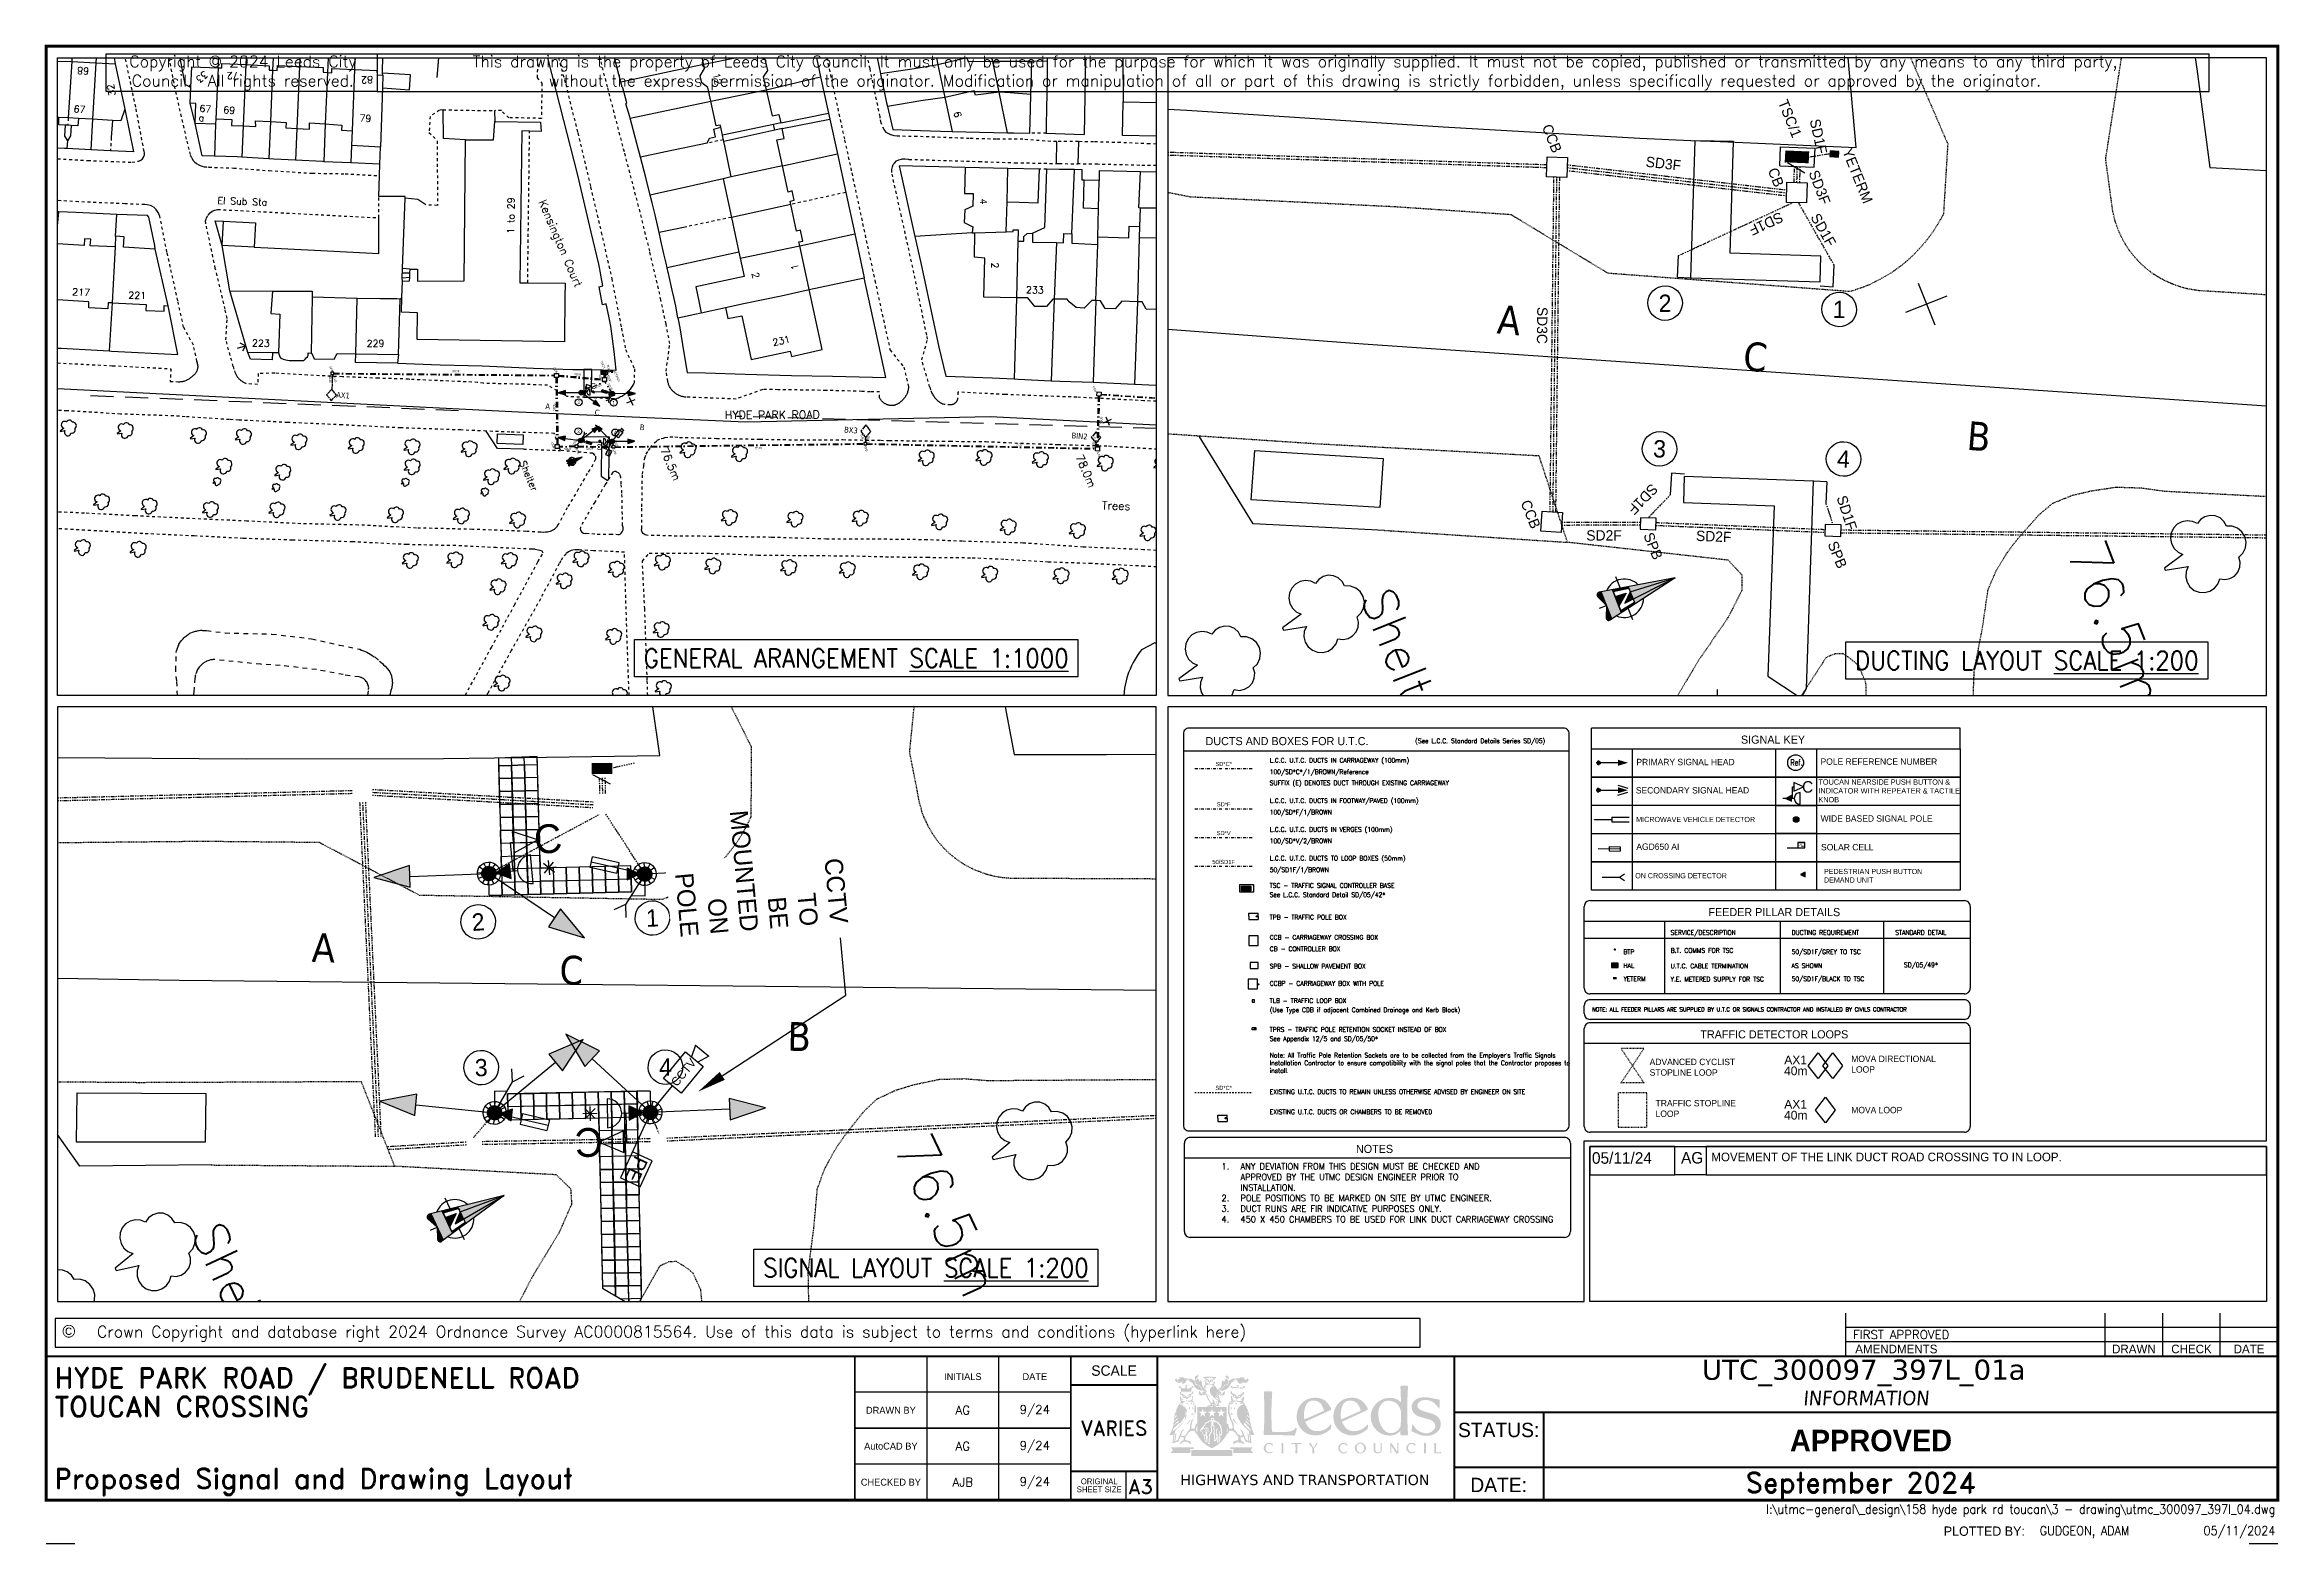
# Paper-space layout 'Site Layout' of a CAD drawing. Extents: x 17 to 405, y 16 to 276.
# The model-space entities are those that its viewports show. They can reach past a viewport. Long polylines and large blocks are cut down to what shows.
import ezdxf
from ezdxf import colors
from ezdxf.entities.mleader import LeaderData, LeaderLine
from ezdxf.enums import TextEntityAlignment as Align
from ezdxf.math import Vec2, Vec3

# ---------------------------------------------------------------- set-up
doc = ezdxf.new("R2010")
doc.units = 0
for name, pattern in [('1004', [6, 4, -2]), ('BLIP', [1, 0.5, -0.5]), ('DASHDOT1', [2, 1, -0.5, 0, -0.5]), ('DASHEDLINE', [1, 0.5, -0.5]), ('LANDFORM', [1.6, 0.8, -0.8]), ('Slot', [2, 1, 0, 1])]:
    doc.linetypes.add(name, pattern=pattern)
doc.layers.get('0').update_dxf_attribs({"color": 222})
for name, color, linetype in [('05-DUCT-KEY-BOX', 42, 'Continuous'), ('05-DUCT-KEY-BT', 253, 'Continuous'), ('05-DUCT-KEY-UTCDUCT', 42, 'DASHDOT1'), ('05-DUCT-KEY-UTCDUCT-C', 42, 'DASHDOT1'), ('05-DUCT-KEY-UTCEXISTING', 181, 'BLIP'), ('05-DUCT-KEY-YE', 7, 'Continuous'), ('BASE', 7, 'Continuous'), ('Construction', 6, 'Continuous'), ('DATA', 7, 'Continuous'), ('du-REMOVALSTEXT', 8, 'Continuous'), ('du-UTMCBOX', 40, 'Continuous'), ('du-UTMCDUCT-C2', 40, 'DASHDOT1'), ('du-UTMCDUCT-F2', 40, 'DASHDOT1'), ('du-UTMCTEXT', 40, 'Continuous'), ('du-YEBOX', 7, 'Continuous'), ('du-YEDUCT-F2', 7, 'DASHDOT1'), ('du-YETEXT', 7, 'Continuous'), ('KTS_LINES', 7, 'Continuous'), ('KTS_LOOPS', 1, 'Continuous'), ('NUMBERS', 7, 'Continuous'), ('os_Block', 7, 'Continuous'), ('OS_LINE - Bottom Of Slope', 8, 'LANDFORM'), ('OS_LINE - Boundary', 8, 'Continuous'), ('OS_LINE - Building Division', 8, 'Continuous'), ('OS_LINE - Building Outline', 7, 'Continuous'), ('OS_LINE - Builiding Overhead', 7, 'DASHEDLINE'), ('OS_LINE - Default', 8, 'Continuous'), ('OS_LINE - Edge', 8, 'DASHEDLINE'), ('OS_LINE - Property Closing', 8, 'DASHEDLINE'), ('OS_LINE - Road Or Track', 8, 'DASHEDLINE'), ('OS_LINE - Step', 8, 'Continuous'), ('OS_LINE - Top Of Slope', 8, 'LANDFORM'), ('OS_LINE - Traffic Calming', 8, 'Continuous'), ('OS_PT - Spot Height', 8, 'Continuous'), ('OS_PT - Vegetation', 8, 'Continuous'), ('OS_SYMB - Benchmark', 8, 'Continuous'), ('OS_SYMB_FILL - Vegetation', 8, 'Continuous'), ('OS_TEXT - Building or Structure', 4, 'Continuous'), ('OS_TEXT - General', 4, 'Continuous'), ('OS_TEXT - Height', 4, 'Continuous'), ('OS_TEXT - Road', 4, 'Continuous'), ('phases', 1, 'Continuous'), ('SETOUT', 4, 'Continuous'), ('Signals', 7, 'Continuous'), ('signals-key', 7, 'Continuous'), ('SIGSnumbers', 7, 'Continuous'), ('Tactarea', 10, 'Continuous'), ('Tactpave', 10, 'Continuous'), ('UTC SIGNALS', 7, 'Continuous'), ('UTC signals-key', 7, 'Continuous'), ('UTC Text', 7, 'Continuous'), ('UTC_CCTV NOTE', 7, 'Continuous'), ('UTC_KEY', 7, 'Continuous'), ('UTC_Proposed Signals', 7, 'Continuous'), ('UTC_SETOUT', 4, 'Continuous'), ('UTC_Signals', 7, 'Continuous'), ('UTC_Text', 7, 'Continuous'), ('VIEW', 7, 'Continuous'), ('ZY-00-M_500_northp', 7, 'Continuous'), ('ZY-00-P_FR_Amend', 7, 'Continuous'), ('ZY-00-P_FR_AUTOFIELDS', 7, 'Continuous'), ('ZY-00-P_FR_DwgStatus', 7, 'Continuous'), ('ZY-00-P_FR_Label_INFO', 7, 'Continuous'), ('ZY-00-P_FR_LCC_Disclaimer', 8, 'Continuous'), ('ZY-00-P_FR_OS_Copyright', 8, 'Continuous'), ('ZY-00-P_FR_Pen025', 7, 'Continuous'), ('ZY-00-P_FR_Pen035', 7, 'Continuous'), ('ZY-00-P_FR_Titles', 7, 'Continuous'), ('ZY-00-P_FR_User_Ref', 8, 'Continuous')]:
    doc.layers.add(name, color=color, linetype=linetype)
doc.styles.add('AutoTextStyle-2', font='')
doc.styles.add('BOLD', font='bold.shx')
doc.styles.add('KeyText', font='romans.shx', dxfattribs={"width": 0.95})
doc.styles.add('KTS_TAHOMA', font='tahoma.ttf')
doc.styles.add('LCC Romans', font='romans.shx', dxfattribs={"width": 0.9})
doc.styles.add('LCC VERDANA', font='verdana.ttf')
doc.styles.add('OS', font='simplex.shx')
doc.styles.add('ROMAND', font='romand')
doc.styles.add('ROMAND-FR', font='romand')
doc.styles.add('Romans', font='romans.shx', dxfattribs={"width": 0.9})
doc.styles.get('AutoTextStyle-2').set_extended_font_data('romans-shx')
doc.dimstyles.new('LCC-Set-Out', dxfattribs={"dimtxt": 0.4, "dimasz": 0.8, "dimexe": 0.7, "dimexo": 0.25, "dimgap": 0.25, "dimtad": 2, "dimtih": 1, "dimtoh": 1, "dimdec": 3, "dimzin": 1, "dimdsep": 46, "dimtxsty": 'Romans', "dimcen": 0, "dimclrd": 256, "dimclre": 256, "dimclrt": 256, "dimadec": 0, "dimazin": 0, "dimtfac": 1, "dimtdec": 3, "dimtofl": 0, "dimtmove": 0, "dimatfit": 3, "dimfxl": 1, "dimtolj": 1, "dimtzin": 0, "dimarcsym": 0})

psp = doc.layouts.new('Site Layout')

# ---------------------------------------------------------------- texts
at = {"layer": 'BASE', "attachment_point": 1}
for s, width, insert, char_height in [('05/11/24', 14.1066, (285.88, 84.13), 2), ('AG', 14.1066, (301.35, 84.17), 2), ('MOVEMENT OF THE LINK DUCT ROAD CROSSING TO IN LOOP.', 94.8911, (306.61, 84.06), 1.5)]:
    psp.add_mtext_dynamic_manual_height_columns(s, width=width, gutter_width=1.8, heights=[0], dxfattribs=dict(at, insert=insert, char_height=char_height))

msp = doc.modelspace()

# ---------------------------------------------------------------- texts
at = {"layer": '05-DUCT-KEY-UTCDUCT'}
for s, p in [('SD*F', (429099.733, 435238.789)), ('SD*V', (429099.733, 435236.289)), ('50/SD1F', (429099.733, 435233.789))]:
    msp.add_text(s, height=0.36, dxfattribs=at).set_placement(p, align=Align.MIDDLE)
at = {"layer": '05-DUCT-KEY-UTCDUCT-C'}
msp.add_text('SD*C*', height=0.36, dxfattribs=at).set_placement((429099.733, 435242.289), align=Align.MIDDLE)
at = {"layer": '05-DUCT-KEY-UTCEXISTING'}
msp.add_text('SD*C*', height=0.36, dxfattribs=at).set_placement((429099.733, 435214.164), align=Align.MIDDLE)
at = {"layer": 'du-UTMCTEXT'}
for s, rotation, p in [('SD2F', 63.43421, (428865.822, 435325.483)), ('SD3C', 335.14704, (428856.288, 435297.214)), ('SD1C', 335.12813, (428859.68, 435294.297)), ('SD2F', 65.89194, (428855.161, 435281.845)), ('SD1C', 333.92822, (428843.478, 435258.726)), ('SD2F', 67.51047, (428837.887, 435239.815)), ('SD3F', 359.04307, (428815.939, 435221.29)), ('SD1F', 273.03828, (428816.829, 435219.872, -0.107)), ('SD1F', 356.16872, (428826.777, 435217.997)), ('SD3F', 61.64018, (428813.641, 435216.105)), ('SD2F', 65.83584, (428826.358, 435212.905)), ('SD1F', 294.32021, (428823.913, 435212.222)), ('SD3C', 337.52446, (428816.768, 435210.813)), ('SD2F', 68.27941, (428824.937, 435209.378)), ('SD2F', 66.28623, (428804.874, 435196.814)), ('SD1C', 337.56505, (428796.899, 435176.977))]:
    msp.add_text(s, height=0.36, rotation=rotation, dxfattribs=at).set_placement(p)
for s, p in [('SPB', (428855.958, 435307.846)), ('CCB', (428850.969, 435298.023)), ('TLB', (428859.108, 435294.611)), ('CCB', (428861.764, 435294.184)), ('TLB', (428842.692, 435257.672)), ('SPB', (428844.872, 435257.444)), ('TSC/1', (428813.272, 435221.211)), ('CB', (428815.337, 435220.001)), ('SPB', (428828.152, 435217.11)), ('CCB', (428811.02, 435213.281)), ('SPB', (428825.492, 435211.283)), ('CCB', (428822.861, 435207.744)), ('SPB', (428795.576, 435177.602)), ('TLB', (428797.557, 435177.445))]:
    msp.add_text(s, height=0.36, dxfattribs=at).set_placement(p)
at = {"layer": 'du-YETEXT'}
msp.add_text('YETERM', height=0.36, dxfattribs=at).set_placement((428815.674, 435222.651))
msp.add_text('SD1F', height=0.36, rotation=350.5216, dxfattribs=at).set_placement((428814.263, 435222.005))
at = {"layer": 'phases', "style": 'KTS_TAHOMA'}
for s, rotation, p in [('BIN2', 62.31595, (428857.78, 435291.103)), ('BX3', 62.31595, (428841.275, 435255.225)), ('B', 63.39558, (428826.906, 435222.793)), ('C', 62.88549, (428821.448, 435216.606)), ('A', 62.88549, (428817.09, 435209.149)), ('AX1', 63.2759, (428800.968, 435176.564, 22.023))]:
    msp.add_text(s, height=1, rotation=rotation, dxfattribs=at).set_placement(p)
at = {"layer": 'signals-key', "char_height": 0.44703, "attachment_point": 1, "rotation": 359.9423}
for s, insert, width in [('ON CROSSING DETECTOR', (429135.462, 435232.815), 9.42146), ('PEDESTRIAN PUSH BUTTON\\PDEMAND UNIT ', (429151.849, 435233.182), 10.23452)]:
    msp.add_mtext(s, dxfattribs=dict(at, insert=insert, width=width))
at = {"layer": 'UTC Text', "insert": (428850.366, 435316.055), "char_height": 1, "attachment_point": 1, "rotation": 32.1929}
msp.add_mtext_dynamic_manual_height_columns('LINK DUCT TO JUNCTION 302L', width=12.18509, gutter_width=1.8, heights=[0], dxfattribs=at)
at = {"layer": 'UTC_KEY'}
for s, p in [('DUCTS AND BOXES FOR U.T.C.', (429105.233, 435244.274)), ('SIGNAL KEY', (429147.424, 435244.403)), ('FEEDER PILLAR DETAILS', (429147.536, 435229.427)), ('TRAFFIC DETECTOR LOOPS', (429147.537, 435218.815)), ('NOTES', (429112.83, 435208.867))]:
    msp.add_text(s, height=0.7, dxfattribs=at).set_placement(p, align=Align.MIDDLE)
at = {"layer": 'UTC_KEY', "style": 'KeyText', "width": 0.95}
for s, height, p in [('L.C.C. U.T.C. DUCTS IN CARRIAGEWAY (100mm)', 0.4, (429103.733, 435242.403)), ('100/SD*C*/1/BROWN/Reference', 0.4, (429103.733, 435241.403)), ('SUFFIX (E) DENOTES DUCT THROUGH EXISTING CARRIAGEWAY', 0.4, (429103.733, 435240.44)), ('L.C.C. U.T.C. DUCTS IN FOOTWAY/PAVED (100mm)', 0.4, (429103.733, 435238.903)), ('100/SD*F/1/BROWN', 0.4, (429103.733, 435237.903)), ('L.C.C. U.T.C. DUCTS IN VERGES (100mm)', 0.4, (429103.733, 435236.403)), ('100/SD*V/2/BROWN', 0.4, (429103.733, 435235.403)), ('L.C.C. U.T.C. DUCTS TO LOOP BOXES (50mm)', 0.4, (429103.733, 435233.903)), ('50/SD1F/1/BROWN', 0.4, (429103.733, 435232.903)), ('TSC - TRAFFIC SIGNAL CONTROLLER BASE', 0.4, (429103.733, 435231.535)), ('See L.C.C. Standard Detail SD/05/42*', 0.4, (429103.733, 435230.735)), ('TPB - TRAFFIC POLE BOX ', 0.4, (429103.733, 435228.785)), ('CCB - CARRIAGEWAY CROSSING BOX ', 0.4, (429103.733, 435227.035)), ('SERVICE/DESCRIPTION', 0.4, (429138.536, 435227.448)), ('DUCTING REQUIREMENT', 0.4, (429149.036, 435227.448)), ('STANDARD DETAIL', 0.4, (429158.036, 435227.448)), ('CB - CONTROLLER BOX ', 0.4, (429103.733, 435226.035)), ('BTP', 0.4, (429134.445, 435225.777)), ('B.T. COMMS FOR TSC', 0.4, (429138.536, 435225.899)), ('50/SD1F/GREY TO TSC', 0.4, (429149.036, 435225.777)), ('SD/05/49*', 0.4, (429158.793, 435224.638)), ('SPB - SHALLOW PAVEMENT BOX ', 0.4, (429103.733, 435224.535)), ('YETERM', 0.4, (429134.445, 435223.435)), ('Y.E. METERED SUPPLY FOR TSC', 0.4, (429138.536, 435223.408)), ('50/SD1F/BLACK TO TSC', 0.4, (429149.036, 435223.435)), ('CCBP - CARRIAGEWAY BOX WITH POLE ', 0.4, (429103.733, 435223.035)), ('TLB - TRAFFIC LOOP BOX ', 0.4, (429103.733, 435221.535)), ('(Use Type CDB if adjacent Combined Drainage and Kerb Block)', 0.4, (429103.733, 435220.735)), ('NOTE: ALL FEEDER PILLARS ARE SUPPLIED BY U.T.C OR SIGNALS CONTRACTOR AND INSTALLED BY CIVILS CONTRACTOR', 0.36, (429131.711, 435220.795)), ('TPRS - TRAFFIC POLE RETENTION SOCKET INSTEAD OF BOX', 0.4, (429103.733, 435219.035)), ('See Appendix 12/5 and SD/05/50*', 0.4, (429103.733, 435218.235)), ('EXISTING U.T.C. DUCTS TO REMAIN UNLESS OTHERWISE ADVISED BY ENGINEER ON SITE', 0.4, (429103.733, 435213.632)), ('EXISTING U.T.C. DUCTS OR CHAMBERS TO BE REMOVED', 0.4, (429103.733, 435211.876))]:
    msp.add_text(s, height=height, dxfattribs=at).set_placement(p)
at = {"layer": 'UTC_KEY', "style": 'Romans', "width": 0.7}
msp.add_text('Ref.', height=0.5, dxfattribs=at).set_placement((429149.467, 435242.415), align=Align.MIDDLE_CENTER)
at = {"layer": 'UTC_KEY', "style": 'KeyText', "width": 0.95}
for s, p in [('HAL', (429134.445, 435224.454)), ('U.T.C. CABLE TERMINATION', (429138.536, 435224.427)), ('AS SHOWN', (429149.036, 435224.454))]:
    msp.add_text(s, height=0.4, dxfattribs=at).set_placement(p, align=Align.BOTTOM_LEFT)
at = {"layer": 'UTC_KEY', "attachment_point": 1, "style": 'KeyText'}
for s, insert, char_height, width in [('(See L.C.C. Standard Details Series SD/05)', (429116.365, 435244.493), 0.4, 14.18026), ('Note: All Traffic Pole Retention Sockets are to be collected from the Employer{\\fArial|b0|i0|c0|p34;’}s Traffic Signals Installation Contractor to ensure compatibility with the signal poles that the Contractor proposes to install{\\fArial|b0|i0|c0|p34;.}', (429103.733, 435217.196), 0.4, 25.47399), ('\\pxi-3,l4,t4;1.^IANY DEVIATION FROM THIS DESIGN MUST BE CHECKED AND APPROVED BY THE UTMC DESIGN ENGINEER PRIOR TO INSTALLATION.\\P2.^IPOLE POSITIONS TO BE MARKED ON SITE BY UTMC ENGINEER.\\P3.^IDUCT RUNS ARE FIR INDICATIVE PURPOSES ONLY.\\P4.^I450 X 450 CHAMBERS TO BE USED FOR LINK DUCT CARRIAGEWAY CROSSING', (429098.994, 435207.621), 0.55, 28.1717)]:
    msp.add_mtext(s, dxfattribs=dict(at, insert=insert, char_height=char_height, width=width))
at = {"layer": 'UTC_KEY', "attachment_point": 1, "rotation": 359.9823}
for s, insert, char_height, width in [('PRIMARY SIGNAL HEAD', (429135.56, 435242.736), 0.55189, 12.12963), ('POLE REFERENCE NUMBER', (429151.55, 435242.769), 0.55189, 12.13944), ('TOUCAN NEARSIDE PUSH BUTTON & INDICATOR WITH REPEATER & TACTILE KNOB', (429151.362, 435240.955), 0.46, 12.17491), ('SECONDARY SIGNAL HEAD', (429135.514, 435240.28), 0.55189, 12.17491), ('MICROWAVE VEHICLE DETECTOR ', (429135.545, 435237.695), 0.45, 11.7045), ('WIDE BASED SIGNAL POLE', (429151.558, 435237.83), 0.55189, 12.17491), ('AGD650 AI', (429135.558, 435235.383), 0.5519, 12.17491), ('SOLAR CELL', (429151.596, 435235.339), 0.5519, 12.13944), ('ADVANCED CYCLIST STOPLINE LOOP', (429136.714, 435216.696), 0.55189, 7.86342), ('MOVA DIRECTIONAL LOOP', (429154.218, 435216.963), 0.55189, 7.86342), ('TRAFFIC STOPLINE LOOP', (429137.23, 435213.114), 0.55189, 7.86342), ('MOVA LOOP', (429154.218, 435212.516), 0.5519, 7.86342)]:
    msp.add_mtext(s, dxfattribs=dict(at, insert=insert, char_height=char_height, width=width))
at = {"layer": 'UTC_KEY', "color": 1, "char_height": 0.75, "attachment_point": 1}
for s, insert in [('{\\fArial|b0|i0|c0|p34;AX1}', (429148.398, 435216.967)), ('{\\fArial|b0|i0|c0|p34;40m}', (429148.379, 435216.018)), ('{\\fArial|b0|i0|c0|p34;AX1}', (429148.398, 435213.118)), ('{\\fArial|b0|i0|c0|p34;40m}', (429148.379, 435212.168))]:
    msp.add_mtext_dynamic_manual_height_columns(s, width=1.97817, gutter_width=1.8, heights=[0], dxfattribs=dict(at, insert=insert))

# ---------------------------------------------------------------- blocks, each defined once
blk = doc.blocks.new('LCC-Disclaimer-L')
for p, q in [((13.21, 7.86), (331.34, 7.86)), ((331.34, 1.31), (331.34, 7.86)), ((13.21, 1.31), (331.34, 1.31))]:
    blk.add_line(p, q)
blk.add_lwpolyline([(13.21, 1.31), (-33.82, 1.3), (-33.82, 7.86), (13.21, 7.86)], close=True)
at = {"char_height": 2, "attachment_point": 2, "style": 'OS'}
for s, insert, width in [('Copyright {\\fArial|b0|i0|c0|p34;©} 2024 Leeds City Council.  All rights reserved.', (-10.08, 7.51), 48.248), ('This drawing is the property of Leeds City Council. It must only be used for the purpose for which it was originally supplied. It must not be copied, published or transmitted by any means to any third party, without the express permission of the originator. Modification or manipulation of all or part of this drawing is strictly forbidden, unless specifically requested or approved by the originator.', (172.6, 7.51), 317.6838)]:
    blk.add_mtext(s, dxfattribs=dict(at, insert=insert, width=width))
blk = doc.blocks.new('status')
at = {"style": 'BOLD'}
blk.add_text('APPROVED', height=10, dxfattribs=at).set_placement((1104.9, 62.3), align=Align.MIDDLE_CENTER)
blk = doc.blocks.new('LCC-Logo-Black')
at = {"lineweight": 0}
h = blk.add_hatch(color=256, dxfattribs=at)
h.paths.add_polyline_path([(33.7, 125.4, -0.103448), (34.1, 126.3, -0.081237), (35.6, 127.6), (37.2, 128.7, 0.028838), (33.3, 128.7, -0.025503), (30.9, 128.7, -0.22923), (30, 129.1, 0.198084), (27.2, 130.4, 0.08941), (24.6, 129.9, -0.111935), (22.1, 130.5, 0.080584), (22.4, 129.3, 0.094329), (23.8, 127.5, 0.024205), (23, 127.6, 0.265968), (20.4, 126.2, 0.209247), (21.5, 122.9, 0.229342), (25.4, 122, -0.064765), (26.8, 123.1, -0.131158), (27.6, 123.3, -0.434987), (27.9, 123, -0.219914), (27.4, 122.1, 0.267502), (26.6, 120.1, 0.259185), (32, 122, 0.138383)])
edge = h.paths.add_edge_path()
edge.add_arc((47.9, 109.8), 6.23, 152.0885, 171.6812, ccw=False)
edge.add_arc((47.4, 110), 5.74, 138.4402, 151.5397, ccw=False)
edge.add_ellipse((43.5, 115.1), major_axis=(-1.81, 0), ratio=0.717725, start_angle=14.4658, end_angle=78.3236, ccw=False)
edge.add_line((41.7, 114.7), (40.7, 113.9))
edge.add_arc((28, 129.9), 20.4, 300.4809, 308.2294, ccw=False)
edge.add_arc((35.3, 117.5), 6.03, 281.8454, 300.6757, ccw=False)
edge.add_arc((36.2, 113.3), 1.77, 236.704, 279.4876, ccw=False)
edge.add_arc((36.5, 113.4), 2, 199.4412, 230.9999, ccw=False)
edge.add_arc((42.5, 115.1), 8.16, 180.0901, 196.7618, ccw=False)
edge.add_line((34.3, 115.1), (32.5, 115.1))
edge.add_arc((25.5, 115.4), 7.08, 348.1779, 357.3723, ccw=False)
edge.add_arc((28.3, 114.7), 4.19, 326.7204, 349.8214, ccw=False)
edge.add_arc((30.2, 113.6), 1.98, 251.151, 323.5361, ccw=False)
edge.add_arc((31.7, 118.4), 7.04, 231.2266, 252.4132, ccw=False)
edge.add_arc((37.6, 126.7), 17.2, 223.2467, 233.0125, ccw=False)
edge.add_ellipse((23.3, 115.1), major_axis=(-1.81, 0), ratio=0.717725, start_angle=96.7375, end_angle=172.118, ccw=False)
edge.add_arc((14.5, 106.9), 11.4, 23.1253, 37.3252, ccw=False)
edge.add_arc((22.2, 110), 3.07, 6.5135, 25.6661, ccw=False)
edge.add_arc((-4.2, 109.1), 29.4, -2.7114, 2.3822, ccw=False)
edge.add_line((25.2, 107.7), (41.7, 107.7))
edge.add_line((41.7, 107.7), (41.7, 110.7))
h.paths.add_polyline_path([(53.2, 133.7, 0.058989), (48.9, 132.6, 0.120379), (47.6, 131.8, 0.135163), (47.4, 131.3, 0.045797), (47.4, 129.2), (47.5, 127.7, 0.160636), (47.8, 127, 0.085062), (48.7, 126.1, 0.544718), (48.9, 126.2, -0.047313), (49.1, 127.8, -0.253234), (49.6, 128.5, 0.098737), (50.6, 129.1, 0.073041), (52.8, 132.5, 0.063539)])
h.paths.add_polyline_path([(19.6, 126.2, 0.110442), (18.9, 127.6, 0.220087), (17.7, 128.1), (17.5, 128.1, 0.261911), (16.2, 127.4, 0.193241), (16, 125.4, 0.118322), (17.5, 123.2, 0.118446), (20.1, 121.7, 0.07178), (23.4, 121.2), (23.4, 121.3), (22.3, 121.8, -0.232861), (20, 124.7, 0.03139)])
edge = h.paths.add_edge_path(flags=16)
edge.add_ellipse((43.5, 115.1), major_axis=(-1.81, 0), ratio=0.717725, start_angle=78.3236, end_angle=374.4658)
edge.add_ellipse((43.5, 115.1), major_axis=(-1.81, 0), ratio=0.717725, start_angle=14.4658, end_angle=78.3236)
edge = h.paths.add_edge_path()
edge.add_ellipse((33.5, 116.7), major_axis=(-1.81, 0), ratio=0.717725, start_angle=0, end_angle=360)
edge = h.paths.add_edge_path()
edge.add_ellipse((23.3, 115.1), major_axis=(-1.81, 0), ratio=0.717725, start_angle=172.118, end_angle=456.7375)
edge.add_ellipse((23.3, 115.1), major_axis=(-1.81, 0), ratio=0.717725, start_angle=96.7375, end_angle=172.118)
h.paths.add_polyline_path([(97.4, 83.5), (51.1, 83.5), (51.1, 39.6, 0.182093), (74, 18.3, 0.175568), (97.4, 39.8)])
h.paths.add_polyline_path([(63.8, 68), (59.7, 71), (55.5, 68), (57.1, 72.9), (53, 75.9), (58.1, 75.9), (59.7, 80.8), (61.2, 75.9), (66.4, 75.9), (62.2, 72.9)], flags=16)
h.paths.add_polyline_path([(67.5, 59.7, -0.38807), (72.7, 62.1, -0.131687), (72.6, 64.7, -0.217165), (73.8, 66, -0.19575), (75.9, 66.1, -0.260117), (77.4, 64.7, -0.121598), (77.5, 62.3, -0.087047), (79.1, 62.1, -0.307116), (81.5, 60.1, -0.076253), (83.4, 59.9, -0.395087), (85.6, 56.7, -0.182179), (88.4, 54.1, -0.165272), (88.5, 51.3, -0.148256), (90.1, 48.4, -0.19892), (89.4, 45.5, -0.169608), (90.2, 43.7), (90.3, 41.6, -0.15753), (89.9, 39.3, -0.36039), (87.8, 38.4, 0.41739), (87.2, 37.9, 0.093585), (87.1, 36.7, -0.079745), (87, 29.8, -0.057253), (85.3, 27.5, -0.237651), (84.3, 26.9), (83.5, 26.9, -0.483104), (82.5, 28.4, 0.018716), (82.9, 36, 0.088608), (81.8, 38.5, 0.371481), (81.3, 38.3, 0.178682), (81.3, 37.8, -0.049592), (81.4, 31.5, -0.09375), (80.3, 29.7, -0.367834), (77.7, 29.7, -0.33107), (77.7, 31.3, 0.031871), (77.4, 37.8, 0.08315), (76.8, 39.8, -0.201002), (76.9, 43.7), (77.2, 44.4, 0.162777), (77.2, 44.7), (77.2, 45.6, -0.08476), (76.5, 47.8, -0.090798), (76.5, 49.9, 0.029376), (76.7, 51.3), (76.7, 52.2, 0.150172), (76.4, 53.2, 0.256062), (75.4, 53.9), (74.8, 53.9, 0.391931), (73.7, 52.6, 0.052474), (73.6, 51.2, 0.065844), (74.1, 49.3, -0.031869), (74.3, 45.6, -0.040107), (74.2, 43.7, -0.163092), (73.8, 43.3, -0.104935), (72.7, 42.8, 0.266368), (72.3, 42.4, -0.113696), (71.7, 39.8, 0.202754), (70.9, 38, 0.056684), (70.8, 30.4), (70.9, 29.6, -0.103053), (71.3, 26.8, -0.21223), (70.4, 25.1, -0.44172), (67.8, 26, -0.131955), (67.5, 27), (67.1, 34, 0.071908), (66.9, 35.2, 0.086461), (66.5, 36), (66.2, 36.2), (66.1, 31.9, 0.08175), (66.1, 31.2, -0.075357), (66.3, 29.4, -0.286766), (65.5, 28.2, -0.25328), (63.9, 28.2, -0.146276), (62.7, 29.8, -0.107362), (62.5, 30.2), (62.3, 33.8, -0.10324), (61.8, 36.4), (61.8, 37.8, -0.080404), (61.1, 38.3, -0.086448), (59.3, 41.2, 0.109615), (57.5, 44.6, -0.394259), (55.4, 46.8, -0.453322), (57.3, 48.6, -0.096625), (57.9, 50.6, -0.283254), (60.1, 52, -0.37857), (62.4, 55, -0.208476), (63.8, 58.4, -0.178754)], flags=16)
h.paths.add_polyline_path([(70, 68), (71.6, 72.9), (67.4, 75.9), (72.5, 75.9), (74.1, 80.8), (75.7, 75.9), (80.8, 75.9), (76.7, 72.9), (78.2, 68), (74.1, 71)], flags=16)
h.paths.add_polyline_path([(76.3, 63.5, -1), (73.6, 63.5, -1)], flags=0)
h.paths.add_polyline_path([(84.6, 68), (86.2, 72.9), (82, 75.9), (87.2, 75.9), (88.7, 80.8), (90.3, 75.9), (95.4, 75.9), (91.3, 72.9), (92.8, 68), (88.7, 71)], flags=16)
h.paths.add_polyline_path([(64.7, 38.7, 0.155181), (65.1, 37.9, 0.029495), (65, 31.1), (65.3, 30.6), (65.4, 30, -0.18131), (65.2, 29.2, -0.325183), (64.2, 29.3, -0.145325), (63.6, 30.5, -0.034588), (63.3, 32.6), (63.3, 34.2, -0.161312), (63, 35.2), (62.8, 37.8, 0.174319)], flags=0)
h.paths.add_polyline_path([(113.7, 90.2, 0.203699), (112.8, 90.1, 0.183014), (110.3, 87.4), (110.4, 87.3, -0.111718), (111.5, 87.9, -0.489478), (112.3, 87.4), (112.4, 87.2), (112.5, 87.2, -0.164286), (113.8, 89.2, 0.531927)], flags=17)
h.paths.add_polyline_path([(107.7, 90.5, 0.273505), (107.1, 90.7, 0.178281), (105.9, 90, 0.173828), (104.7, 87.3), (104.8, 87.3, -0.098996), (105.3, 87.7, -0.356297), (106.1, 87.6, -0.059612), (106.3, 87.1, -0.079928), (107, 88.9, -0.082993), (107.7, 89.6, 0.346317)], flags=17)
h.paths.add_polyline_path([(109.2, 79.7), (108.9, 79.4), (109, 82.4, -0.133417), (109.4, 82.9, -0.462165), (110.3, 82.8, -0.079061), (110.6, 82.3), (110.4, 79.3), (110.1, 79.7, 0.41912)], flags=17)
h.paths.add_polyline_path([(104.1, 79.7), (103.7, 79.4), (103.7, 82.4, -0.092407), (104, 82.9, -0.497418), (105, 82.9, -0.066829), (105.3, 82.4), (105.3, 79.4), (105, 79.7, 0.41688)], flags=17)
h.paths.add_polyline_path([(105.9, 73.7, 0.158554), (105.3, 74.1, 0.357265), (104.6, 73.8, 0.112208), (104.4, 73.1), (105.1, 70.3, -0.412167), (106.1, 70.8, -0.058682), (107, 70.4)], flags=17)
edge = h.paths.add_edge_path()
edge.add_arc((126.2, 110), 3.07, 154.3339, 173.4865, ccw=False)
edge.add_arc((133.9, 106.9), 11.4, 142.6748, 156.8747, ccw=False)
edge.add_ellipse((125, 115.1), major_axis=(1.81, 0), ratio=0.717725, start_angle=187.882, end_angle=263.2625, ccw=False)
edge.add_arc((110.7, 126.7), 17.2, 306.9875, 316.7533, ccw=False)
edge.add_arc((116.6, 118.4), 7.04, 287.5868, 308.7734, ccw=False)
edge.add_arc((118.1, 113.6), 1.98, 216.4639, 288.849, ccw=False)
edge.add_arc((120, 114.7), 4.19, 190.1786, 213.2796, ccw=False)
edge.add_arc((122.9, 115.4), 7.08, 182.6277, 191.8221, ccw=False)
edge.add_line((115.8, 115.1), (114, 115.1))
edge.add_arc((105.9, 115.1), 8.16, 343.2382, 359.9099, ccw=False)
edge.add_arc((111.8, 113.4), 2, 309.0001, 340.5588, ccw=False)
edge.add_arc((112.1, 113.3), 1.77, 260.5124, 303.296, ccw=False)
edge.add_arc((113, 117.5), 6.03, 239.3243, 258.1546, ccw=False)
edge.add_arc((120.3, 129.9), 20.4, 231.7706, 239.5191, ccw=False)
edge.add_line((107.7, 113.9), (106.6, 114.7))
edge.add_ellipse((104.9, 115.1), major_axis=(1.81, 0), ratio=0.717725, start_angle=281.6764, end_angle=345.5342, ccw=False)
edge.add_arc((100.9, 110), 5.74, 28.4603, 41.5598, ccw=False)
edge.add_arc((100.5, 109.8), 6.23, 8.3188, 27.9115, ccw=False)
edge.add_line((106.6, 110.7), (106.6, 107.7))
edge.add_line((106.6, 107.7), (123.1, 107.7))
edge.add_arc((152.5, 109.1), 29.4, 177.6178, 182.7114, ccw=False)
h.paths.add_polyline_path([(169.4, 105.9), (168.6, 107.9), (156.9, 107.9), (156.1, 106, -0.034981), (155.8, 40.9), (156.6, 39, -0.01359), (204.7, 38.2, 0.046472), (207.6, 46.2, 0.052153), (208.2, 50.1), (206.5, 50.6, -0.217157), (198.7, 45, -0.06654), (183.5, 43.7, -0.010657), (169, 44.2, -0.034138)])
h.paths.add_polyline_path([(258.1, 87.9, 0.123781), (250.1, 95.1, 0.126898), (236.2, 98, 0.318691), (209.7, 78.7, 0.137722), (209, 60.1, 0.198269), (222.1, 42.6, 0.195504), (246.3, 39.5, 0.107055), (261.9, 48.6, 0.070045), (262.7, 53.1, 0.118876), (262, 56.1, -0.290976), (236.2, 45.5, -0.161124), (227.1, 50.8, -0.057118), (221.5, 59.9), (262.1, 78.7), (262.5, 81.3)])
h.paths.add_polyline_path([(222.8, 86.4, -0.310914), (234.3, 93.4, -0.238023), (246.4, 88.2, -0.106576), (251.2, 77.3), (220.2, 63.7, -0.145007)], flags=16)
h.paths.add_polyline_path([(320.1, 78.7), (320.5, 81.3), (316.1, 87.9, 0.123781), (308, 95.1, 0.126898), (294.1, 98, 0.318691), (267.7, 78.7, 0.137722), (267, 60.1, 0.198269), (280.1, 42.6, 0.195504), (304.2, 39.5, 0.107055), (319.9, 48.6, 0.070045), (320.7, 53.1, 0.118876), (320, 56.1, -0.290976), (294.2, 45.5, -0.161124), (285.1, 50.8, -0.057118), (279.5, 59.9)])
h.paths.add_polyline_path([(280.8, 86.4, -0.310914), (292.2, 93.4, -0.238023), (304.4, 88.2, -0.106576), (309.2, 77.3), (278.2, 63.7, -0.145007)], flags=16)
h.paths.add_polyline_path([(383.9, 115), (383.1, 116.9), (372.9, 116.9), (371.9, 115.1, -0.009603), (372.8, 90.9, 0.206866), (354.7, 97.7, 0.282791), (327.8, 80.4, 0.378782), (339.1, 42.7, 0.148595), (354.9, 38.2, 0.237785), (371.9, 46), (371.9, 40.5), (372.8, 38.7), (383.1, 38.7), (383.9, 40.6, -0.030802)])
h.paths.add_polyline_path([(337.7, 79.4, -0.167013), (344.6, 90.7, -0.151632), (352, 93.2, -0.069127), (358.6, 92.4, -0.131317), (366.7, 88.2, -0.15316), (372.8, 76, -0.007371), (372.5, 53.8, -0.32423), (357, 42.1, -0.200875), (346.2, 46.9, -0.135939), (338.2, 62.7, -0.033254), (337, 71, -0.067856)], flags=16)
h.paths.add_polyline_path([(403.3, 79.1, -0.058931), (401, 80.8, -0.347277), (399.4, 88.2, -0.192608), (405.9, 93.7, -0.061104), (411.9, 94.4, -0.169), (425.5, 89.6, -0.053902), (430.8, 83.6), (433.2, 80.3, 0.039511), (433.9, 86.3, 0.023768), (433.9, 94.9, -0.007545), (420.5, 97.6, 0.086519), (404.8, 98.2, 0.13588), (396, 94.9, 0.121466), (391, 88.8, 0.113426), (389.8, 83.6, 0.057253), (390.2, 79.8, 0.173342), (395.3, 71.5, 0.092104), (401.7, 68.1, 0.020483), (411.9, 65.2, -0.065134), (421.3, 62, -0.157577), (426.3, 56.6, -0.152042), (426.8, 50.9, -0.110133), (425.4, 48, -0.184844), (415.2, 42, -0.088707), (408.1, 42.5, -0.091788), (398.8, 46.7, -0.077305), (391.1, 56.3, 0.057289), (390.1, 51.9, 0.033206), (389.8, 44.6), (397.8, 41.5, 0.206679), (423.1, 39.4, 0.120721), (432.3, 46, 0.282036), (434.2, 63.5, 0.196034), (422.2, 72.7), (410.3, 76.2, -0.047667)])
h.paths.add_polyline_path([(158.9, 19.7, -0.110922), (159.8, 22.3, -0.148684), (162.3, 24.6, -0.108931), (164.4, 25, -0.138879), (167.3, 24.3, -0.166784), (169.1, 22), (170.2, 22.1), (170.2, 25.5), (170, 25.6, -0.168033), (168.5, 25.8, 0.090308), (164.3, 26.7, 0.189517), (158.9, 24.5, 0.103843), (156.7, 21.6, 0.114451), (156, 18.5, 0.225936), (159, 12.1, 0.190261), (164.5, 10, 0.107867), (167.9, 10.6, 0.126758), (170.1, 12.5), (169.4, 13.5, -0.163303), (167.2, 12, -0.079557), (164.3, 11.7, -0.171708), (161.4, 13, -0.097058), (159.6, 15.5, -0.138274)])
h.paths.add_polyline_path([(187.1, 25.8), (186.8, 26.3), (184.2, 26.3), (184, 25.8, -0.031364), (184, 10.9), (184.2, 10.3), (186.8, 10.3), (187.1, 10.9, -0.028639)])
h.paths.add_polyline_path([(209.1, 24.9, -0.026109), (214, 24.9, 0.004125), (215.8, 24.8, 0.031679), (215.6, 25.9, 0.022175), (215.5, 26.3), (199.7, 26.3, 0.054761), (199.6, 26.1, 0.045758), (199.4, 24.8, -0.008854), (201.3, 24.9, -0.017753), (206, 24.9, -0.030044), (206, 10.7), (206.2, 10.3), (208.9, 10.3), (209.1, 10.8, -0.026664)])
h.paths.add_polyline_path([(235.9, 10.8), (235.7, 10.3), (232.9, 10.3), (232.7, 10.8, 0.01445), (232.9, 18, 0.008666), (228.9, 23.5, -0.002162), (227.2, 26), (227.3, 26.3), (230, 26.3), (230.4, 26.1, -0.006869), (231.9, 23.5, 0.019559), (234.8, 18.7, 0.023648), (237.8, 23.6, 0.002578), (239.1, 26.1), (239.5, 26.3), (241.2, 26.3), (241.4, 26), (239.6, 23.5), (235.6, 17.8, 0.007567)])
h.paths.add_polyline_path([(276.5, 19.7, -0.110922), (277.4, 22.3, -0.148684), (279.9, 24.6, -0.108931), (282.1, 25, -0.138879), (285, 24.3, -0.166784), (286.7, 22), (287.9, 22.1), (287.9, 25.5), (287.6, 25.6, -0.168033), (286.2, 25.8, 0.090308), (282, 26.7, 0.189517), (276.5, 24.5, 0.103843), (274.3, 21.6, 0.114451), (273.7, 18.5, 0.225936), (276.6, 12.1, 0.190261), (282.2, 10, 0.107867), (285.6, 10.6, 0.126758), (287.7, 12.5), (287.1, 13.5, -0.163303), (284.8, 12, -0.079557), (281.9, 11.7, -0.171708), (279.1, 13, -0.097058), (277.2, 15.5, -0.138274)])
h.paths.add_polyline_path([(317.3, 20.2, 0.12694), (315.4, 23.7, 0.13426), (311.3, 26.6, 0.157969), (306.1, 26.6, 0.135115), (301.7, 23.5, 0.182863), (299.8, 18.4, 0.191741), (301.9, 13, 0.098461), (304.9, 10.7, 0.113026), (308.7, 9.8, 0.165696), (313.8, 11.6, 0.084765), (316.2, 14.1, 0.105834), (317.4, 17.1, 0.094012)])
h.paths.add_polyline_path([(303.6, 22.5, -0.113257), (305.8, 24.8, -0.269617), (310.9, 24.8, -0.118742), (313.6, 22.1, -0.17535), (314.5, 16.5, -0.202992), (311.5, 11.9, -0.289916), (306.2, 12.1, -0.17711), (303, 16.5, -0.191947)], flags=16)
h.paths.add_polyline_path([(332.6, 25.9), (332.4, 26.3), (329.7, 26.3), (329.5, 26, -0.026447), (329.7, 23.3, -0.008618), (329.8, 16.2, 0.080576), (330.4, 12.9, 0.147171), (331.5, 11.4, 0.092532), (333.8, 10.3, 0.052886), (336.2, 10, 0.035019), (337.6, 10.1, 0.101702), (339.5, 10.8, 0.117464), (341.4, 12.8, 0.057063), (342.1, 14.1, 0.091444), (342.4, 15.5, -0.009216), (342.5, 23.5, -0.028034), (342.7, 25.9), (342.5, 26.3), (340.8, 26.3), (340.7, 25.9, -0.018062), (340.9, 16.6, -0.033119), (340.7, 15.3, -0.064026), (340.3, 14.1, -0.07362), (339.5, 12.9, -0.14392), (337.2, 11.6, -0.107312), (335.1, 11.8, -0.135421), (333.5, 12.7, -0.140037), (332.6, 14.7, -0.030502), (332.4, 16.4, -0.024445)])
h.paths.add_polyline_path([(359.8, 23.3, -0.012533), (357.9, 26.3), (356, 26.3), (355.8, 25.9, -0.027978), (355.8, 10.8), (356, 10.3), (357.6, 10.3), (357.8, 10.7, -0.000561), (357.6, 15, -0.042393), (357.8, 21.2, -0.008052), (362.3, 14.9, 0.023469), (363.6, 13, -0.041294), (365.2, 10.7), (365.7, 10.3), (368.8, 10.3), (369, 10.8, -0.033382), (369, 25.9), (368.8, 26.3), (367.2, 26.3), (367, 26), (367.1, 23.4, -0.025415), (367.1, 12.7, 0.002994), (365.2, 15.3, -0.016549), (363.4, 17.9, -0.005528)])
h.paths.add_polyline_path([(385, 22.3, -0.148684), (387.5, 24.6, -0.108931), (389.7, 25, -0.138879), (392.5, 24.3, -0.166784), (394.3, 22), (395.5, 22.1), (395.5, 25.5), (395.2, 25.6, -0.152676), (393.9, 25.7, 0.093071), (389.6, 26.7, 0.189517), (384.1, 24.5, 0.103843), (381.9, 21.6, 0.114451), (381.2, 18.5, 0.225936), (384.2, 12.1, 0.190261), (389.8, 10, 0.107867), (393.1, 10.6, 0.126758), (395.3, 12.5), (394.6, 13.5, -0.163303), (392.4, 12, -0.079557), (389.5, 11.7, -0.171708), (386.6, 13, -0.097058), (384.8, 15.5, -0.138274), (384.1, 19.7, -0.110922)])
h.paths.add_polyline_path([(412.3, 25.8), (412.1, 26.3), (409.5, 26.3), (409.2, 25.8, -0.031364), (409.2, 10.9), (409.5, 10.3), (412.1, 10.3), (412.3, 10.9, -0.028639)])
h.paths.add_polyline_path([(428.5, 25.9), (428.3, 26.3), (425.6, 26.3), (425.4, 26, -0.027701), (425.4, 10.8), (425.6, 10.3, -0.015021), (435.6, 10.2, 0.074576), (435.9, 11.3, 0.012167), (436, 11.9, 0.07562), (436, 12.7, -0.120292), (435, 12.1, -0.057474), (433.5, 11.8, -0.031969), (428.5, 11.7, -0.033042)])
h.paths.add_polyline_path([(41.8, 6.1), (106.4, 6.1), (106.4, 15.2), (41.8, 15.2)])
h.paths.add_polyline_path([(103, 19.6), (138.4, 19.6), (135.4, 15.1), (139.5, 10.5), (107.9, 10.5), (107.9, 16.8), (103, 16.8)])
h.paths.add_polyline_path([(45.1, 19.6), (9.7, 19.6), (12.7, 15.1), (8.5, 10.5), (40.1, 10.5), (40.1, 16.8), (45.1, 16.8)])
edge = h.paths.add_edge_path()
edge.add_ellipse((125, 115.1), major_axis=(1.81, 0), ratio=0.717725, start_angle=0, end_angle=360, ccw=False)
edge = h.paths.add_edge_path()
edge.add_ellipse((114.8, 116.7), major_axis=(1.81, 0), ratio=0.717725, start_angle=0, end_angle=360, ccw=False)
edge = h.paths.add_edge_path(flags=17)
edge.add_ellipse((104.9, 115.1), major_axis=(1.81, 0), ratio=0.717725, start_angle=0, end_angle=360, ccw=False)
edge = h.paths.add_edge_path()
edge.add_arc((122.9, 115.4), 7.08, 182.6277, 191.8221)
edge.add_arc((120, 114.7), 4.19, 190.1786, 213.2796)
edge.add_arc((118.1, 113.6), 1.98, 216.4639, 288.849)
edge.add_arc((116.6, 118.4), 7.04, 287.5868, 308.7734)
edge.add_arc((110.7, 126.7), 17.2, 306.9875, 316.7533)
edge.add_arc((100.9, 110), 5.74, 28.4603, 41.5598, ccw=False)
edge.add_arc((100.5, 109.8), 6.23, 8.3188, 27.9115, ccw=False)
edge.add_line((106.6, 110.7), (106.6, 107.7))
edge.add_line((106.6, 107.7), (123.1, 107.7))
edge.add_arc((152.5, 109.1), 29.4, 177.6178, 182.7114, ccw=False)
edge.add_arc((126.2, 110), 3.07, 154.3339, 173.4865, ccw=False)
edge.add_arc((133.9, 106.9), 11.4, 142.6748, 156.8747, ccw=False)
edge.add_line((115.8, 115.1), (114, 115.1))
edge.add_arc((105.9, 115.1), 8.16, 343.2382, 359.9099, ccw=False)
edge.add_arc((111.8, 113.4), 2, 309.0001, 340.5588, ccw=False)
edge.add_arc((112.1, 113.3), 1.77, 260.5124, 303.296, ccw=False)
edge.add_arc((113, 117.5), 6.03, 239.8774, 258.1546, ccw=False)
edge.add_arc((120.3, 129.9), 20.4, 231.7706, 239.6826, ccw=False)
edge.add_line((107.7, 113.9), (106.6, 114.7))
edge = h.paths.add_edge_path(flags=0)
edge.add_arc((62.9, 36.4), 4.1, 35.5221, 55.6687, ccw=False)
edge.add_line((66.3, 38.7), (67.8, 36.1))
edge.add_arc((66.5, 35.3), 1.6, 7.2373, 31.1462, ccw=False)
edge.add_arc((55.1, 32.8), 13.2, 3.4076, 11.6546, ccw=False)
edge.add_arc((9.4, 28.5), 59.2, -1.091, 4.995, ccw=False)
edge.add_arc((70.1, 27.3), 1.62, 178.04, 209.1719)
edge.add_arc((69.3, 26.9), 0.728, 212.5126, 281.9928)
edge.add_arc((69.4, 27.1), 0.933, 277.493, 346.7412)
edge.add_arc((67.4, 27.6), 2.98, 345.7955, 375.0207)
edge.add_arc((62.1, 27.1), 8.27, 8.7615, 19.907)
edge.add_arc((73.9, 31), 4.21, 180.5059, 195.1179, ccw=False)
edge.add_line((69.7, 31), (69.6, 36.4))
edge.add_arc((56.7, 36.6), 12.9, 359.1441, 368.0319)
edge.add_arc((72.6, 39), 3.18, 172.3895, 191.136, ccw=False)
edge.add_arc((67.1, 42.2), 3.58, 309.9195, 357.5142)
edge.add_arc((76.4, 42.2), 5.65, 166.6647, 181.906, ccw=False)
edge.add_arc((71.2, 43.5), 0.366, 94.2036, 178.0018, ccw=False)
edge.add_arc((70.6, 46.7), 2.92, 282.515, 307.4135)
edge.add_arc((71.8, 45.1), 0.864, 309.5234, 359.7146)
edge.add_line((72.7, 45.1), (72.5, 49))
edge.add_line((72.5, 49), (72.1, 50.6))
edge.add_line((72.1, 50.6), (72.1, 53))
edge.add_arc((75.5, 52.5), 3.47, 128.3988, 170.4198, ccw=False)
edge.add_line((73.4, 55.2), (73.4, 60.5))
edge.add_arc((71.6, 55.4), 5.4, 70.5183, 84.5864)
edge.add_arc((71.7, 57.8), 2.99, 83.1761, 141.7264)
edge.add_arc((75.7, 54.1), 8.4, 138.7679, 148.5367)
edge.add_arc((69, 49), 9.54, 92.9872, 107.3098)
edge.add_arc((67.1, 54.8), 3.35, 105.9572, 171.336)
edge.add_arc((71.7, 54.1), 8, 170.7476, 180.8354)
edge.add_arc((63.4, 54), 0.328, 285.7309, 352.3768, ccw=False)
edge.add_arc((65.3, 46.8), 7.05, 104.8993, 114.916)
edge.add_arc((63.2, 51.8), 1.73, 121.9583, 167.455)
edge.add_arc((65.6, 51), 4.26, 164.1904, 187.6291)
edge.add_arc((60.6, 50.3), 0.839, -38.8506, 8.142, ccw=False)
edge.add_arc((67.6, 45.2), 7.89, 144.4808, 155.0415)
edge.add_arc((58.5, 49.5), 2.18, 287.3738, 332.9079, ccw=False)
edge.add_arc((58.9, 48.1), 0.77, 259.1188, 292.6904, ccw=False)
edge.add_arc((58.5, 39.3), 8.08, 88.1426, 94.8901)
edge.add_arc((57.8, 46.4), 0.951, 91.8523, 167.0519)
edge.add_arc((58.3, 46.6), 1.42, 178.6305, 257.1593)
edge.add_arc((57.8, 44.4), 0.847, 44.8153, 73.9085, ccw=False)
edge.add_arc((56.1, 42.2), 3.58, 8.0873, 50.2103, ccw=False)
edge.add_arc((67, 44.2), 7.5, 191.1489, 213.6941)
edge.add_arc((62.3, 41.2), 1.94, 217.2371, 269.0564)
edge.add_arc((62.4, 40.8), 1.53, 263.7277, 323.2394)
edge.add_arc((59.9, 42.6), 4.61, 323.527, 336.185)
edge.add_arc((59.2, 43.3), 5.52, 333.0243, 343.1226)
edge.add_arc((61.9, 42.2), 2.62, 348.6781, 376.5244)
edge.add_arc((64.5, 44.2), 1.24, 219.6883, 269.4748, ccw=False)
edge.add_arc((65.9, 45.3), 3.11, 175.8369, 218.9848, ccw=False)
edge.add_arc((65.1, 45.3), 2.24, 96.6626, 174.6694, ccw=False)
edge.add_arc((65.2, 45.9), 1.73, 31.8106, 102.532, ccw=False)
edge.add_arc((66.1, 46.5), 0.64, -95.7311, 26.8875, ccw=False)
edge.add_arc((66.1, 46.8), 0.907, 226.1086, 266.5573, ccw=False)
edge.add_arc((65, 45.5), 0.74, 55.3914, 132.1478)
edge.add_arc((64.9, 45.5), 0.654, 124.9851, 206.2661)
edge.add_arc((65.7, 45.8), 1.47, 202.8637, 275.8677)
edge.add_arc((66, 46.3), 1.96, 265.0711, 329.66)
edge.add_arc((63.9, 46.3), 3.84, 345.1985, 397.6555)
edge.add_arc((65.8, 47.5), 1.67, 43.139, 93.5884)
edge.add_arc((65.3, 47), 2.23, 79.8101, 142.0939)
edge.add_arc((61.7, 49), 1.97, 312.4093, 340.1727, ccw=False)
edge.add_arc((62.6, 48.1), 0.717, 190.7223, 305.1705, ccw=False)
edge.add_arc((63.9, 48.4), 2.06, 117.2809, 191.579, ccw=False)
edge.add_arc((65.8, 45.2), 5.8, 86.8867, 119.0952, ccw=False)
edge.add_arc((66.1, 48.4), 2.55, 39.8464, 90.1513, ccw=False)
edge.add_arc((63.1, 46.3), 6.22, 0.7984, 37.4033, ccw=False)
edge.add_arc((66.3, 46), 3, -58.757, 6.9223, ccw=False)
edge.add_arc((65.8, 46.5), 3.77, 271.0247, 304.2982, ccw=False)
edge.add_arc((59.9, 42.4), 5.93, -26.2355, 4.0225, ccw=False)
edge = h.paths.add_edge_path(flags=0)
edge.add_line((76.6, 55.1), (76.6, 60.3))
edge.add_arc((78, 58.5), 2.34, 70.1779, 128.3109, ccw=False)
edge.add_arc((76.3, 57.4), 4.14, 19.1044, 52.9095, ccw=False)
edge.add_arc((81, 50.9), 7.86, 80.8915, 95.5239, ccw=False)
edge.add_arc((81.8, 56.1), 2.57, 37.2775, 80.2585, ccw=False)
edge.add_arc((81.9, 56.7), 2.23, -21.4852, 26.7129, ccw=False)
edge.add_arc((74.8, 40.7), 17.8, 50.1645, 58.8328, ccw=False)
edge.add_arc((84.2, 51.9), 3.09, 27.8075, 50.0962, ccw=False)
edge.add_arc((85.6, 52.5), 1.56, -9.3954, 35.6693, ccw=False)
edge.add_arc((85.8, 52.4), 1.37, 316.8139, 351.0365, ccw=False)
edge.add_arc((87.3, 51), 0.711, 139.4757, 202.3309)
edge.add_line((86.7, 50.8), (88.3, 48.8))
edge.add_arc((87, 47.8), 1.63, -51.669, 39.1331, ccw=False)
edge.add_arc((88.5, 45.8), 0.835, 125.7427, 218.1719)
edge.add_arc((75.9, 39.3), 13.4, 14.9823, 26.6135, ccw=False)
edge.add_line((88.8, 42.7), (89, 41.8))
edge.add_arc((84.4, 41.2), 4.63, -8.473, 7.2175, ccw=False)
edge.add_arc((88.1, 40.7), 0.923, 243.7205, 346.5916, ccw=False)
edge.add_arc((88.5, 41.9), 2.13, 229.1113, 247.4524, ccw=False)
edge.add_arc((88.1, 40.6), 1.04, 178.5921, 198.4172, ccw=False)
edge.add_line((87, 40.6), (87, 44.6))
edge.add_arc((86.3, 44.4), 0.705, 16.7818, 99.4072)
edge.add_arc((86.4, 44.4), 0.808, 104.8684, 175.2069)
edge.add_line((85.6, 44.4), (85.6, 39.1))
edge.add_arc((87.8, 39.2), 2.22, 182.0273, 195.4854)
edge.add_line((85.7, 38.6), (86, 37.4))
edge.add_arc((81.6, 36.5), 4.44, -1.0703, 12.7637, ccw=False)
edge.add_arc((17.2, 34.4), 68.9, -2.1174, 1.6095, ccw=False)
edge.add_arc((80.4, 32.2), 5.72, 337.0172, 356.5263, ccw=False)
edge.add_line((85.6, 30), (84.4, 28.5))
edge.add_arc((84.2, 28.7), 0.318, 189.3135, 311.4049, ccw=False)
edge.add_line((83.9, 28.7), (84.2, 30.9))
edge.add_arc((57.3, 33.3), 26.9, 354.8053, 366.3127)
edge.add_arc((81.7, 36.2), 2.41, 2.0646, 24.9607)
edge.add_line((83.9, 37.2), (82.1, 41.3))
edge.add_arc((83.4, 42), 1.44, 181.8256, 208.5061, ccw=False)
edge.add_arc((100.2, 44.5), 18.4, 175.0824, 187.9898, ccw=False)
edge.add_arc((82.6, 46), 0.789, 146.1504, 176.9551, ccw=False)
edge.add_arc((89.5, 42.5), 8.52, 138.7788, 152.1364, ccw=False)
edge.add_arc((81.8, 48.7), 1.39, 335.3634, 365.4454)
edge.add_arc((82.8, 48.8), 0.416, 9.2679, 88.6632)
edge.add_arc((82.6, 48.2), 0.969, 79.9581, 140.714)
edge.add_arc((85, 45.7), 4.38, 135.1104, 174.1343)
edge.add_arc((86.5, 45.1), 5.97, 169.7095, 195.5034)
edge.add_arc((72.8, 41.7), 8.12, -4.963, 13.0247, ccw=False)
edge.add_arc((81.6, 40.1), 1.1, 126.331, 171.1051)
edge.add_arc((94.5, 38), 14.2, 170.6815, 186.0004)
edge.add_arc((78.3, 36.2), 2.09, -5.8743, 7.7724, ccw=False)
edge.add_line((80.4, 36), (80.2, 31.9))
edge.add_arc((76.8, 33.5), 3.73, 320.2031, 334.6583, ccw=False)
edge.add_arc((78, 32.4), 2.09, 294.9146, 322.3857, ccw=False)
edge.add_arc((-60.5, 31.2), 139.4, 359.702, 362.3752)
edge.add_arc((61.3, 36.6), 17.5, 1.077, 13.5874)
edge.add_arc((86, 42.9), 7.97, 186.1629, 195.6138, ccw=False)
edge.add_arc((80.5, 42.5), 2.56, 143.4736, 191.2043, ccw=False)
edge.add_arc((74, 45.2), 4.62, 345.7293, 375.3973)
edge.add_arc((86.1, 49.2), 8.14, 162.42, 199.6107, ccw=False)
edge.add_arc((75.1, 52.1), 3.3, 351.1263, 423.2383)
edge = h.paths.add_edge_path(flags=17)
edge.add_arc((108.2, 63.8), 0.793, 46.752, 189.6776)
edge.add_arc((119, 67.9), 12.4, 199.9698, 220.3969)
edge.add_arc((127.6, 74.2), 23, 218.5835, 230.2668)
edge.add_arc((119.6, 64.1), 10.1, 228.3307, 242.5114)
edge.add_arc((115.1, 55.4), 0.234, 240.2162, 278.334)
edge.add_arc((115.1, 55.3), 0.142, 282.813, 406.4625)
edge.add_arc((-24.9, -68.9), 187.2, 41.5843, 42.6388)
edge.add_arc((125.4, 69.7), 17.2, 216.9106, 222.9822, ccw=False)
edge.add_arc((126.7, 71.4), 19.2, 201.2085, 218.7497, ccw=False)
edge = h.paths.add_edge_path(flags=17)
edge.add_arc((40.1, 63.8), 0.793, -9.6776, 133.248, ccw=False)
edge.add_arc((29.3, 67.9), 12.4, 319.6031, 340.0302, ccw=False)
edge.add_arc((20.8, 74.2), 23, 309.7332, 321.4165, ccw=False)
edge.add_arc((28.7, 64.1), 10.1, 297.4886, 311.6693, ccw=False)
edge.add_arc((33.3, 55.4), 0.234, 261.666, 299.7838, ccw=False)
edge.add_arc((33.3, 55.3), 0.142, 133.5375, 257.187, ccw=False)
edge.add_arc((173.2, -68.9), 187.2, 137.3612, 138.4157, ccw=False)
edge.add_arc((22.9, 69.7), 17.2, 317.0178, 323.0894)
edge.add_arc((21.6, 71.4), 19.2, 321.2503, 338.7915)
edge = h.paths.add_edge_path(flags=17)
edge.add_line((44, 73.1), (43.2, 70.3))
edge.add_arc((42.5, 70), 0.772, 16.8563, 106.4557)
edge.add_arc((43.4, 66.7), 4.19, 105.622, 119.0555)
edge.add_line((41.3, 70.4), (42.5, 73.7))
edge.add_arc((43.4, 73), 1.15, 108.8106, 144.8486, ccw=False)
edge.add_arc((43.2, 73.5), 0.608, 27.7406, 106.3808, ccw=False)
edge.add_arc((42.4, 73), 1.55, 5.9162, 31.5254, ccw=False)
edge = h.paths.add_edge_path(flags=17)
edge.add_line((43, 79.4), (43, 82.4))
edge.add_arc((44.9, 81.5), 2.06, 139.213, 154.5063, ccw=False)
edge.add_arc((43.8, 82.5), 0.611, 37.1068, 142.8932, ccw=False)
edge.add_arc((43.2, 81.9), 1.46, 20.2234, 41.3416, ccw=False)
edge.add_line((44.6, 82.4), (44.6, 79.4))
edge.add_line((44.6, 79.4), (44.2, 79.7))
edge.add_arc((43.8, 79.3), 0.641, 44.8694, 135.1306)
edge.add_line((43.3, 79.7), (43, 79.4))
edge = h.paths.add_edge_path(flags=17)
edge.add_line((38.1, 87.4), (37.9, 87.3))
edge.add_arc((36, 85.2), 2.82, 47.9237, 73.4218)
edge.add_arc((36.6, 87.3), 0.605, 67.3973, 171.952)
edge.add_line((36, 87.4), (36, 87.2))
edge.add_line((36, 87.2), (35.8, 87.2))
edge.add_arc((32.2, 86.2), 3.77, 14.6388, 51.9571)
edge.add_arc((34.9, 89.7), 0.642, 115.5343, 227.5731, ccw=False)
edge.add_arc((34.9, 89.2), 1.09, 60.135, 106.1893, ccw=False)
edge.add_arc((33.1, 85.4), 5.32, 22.3032, 63.7879, ccw=False)
edge = h.paths.add_edge_path(flags=17)
edge.add_line((39.4, 79.4), (39.3, 82.4))
edge.add_arc((38.2, 82), 1.18, 18.2017, 48.599)
edge.add_arc((38.5, 82.5), 0.609, 44.1193, 143.3382)
edge.add_arc((39.4, 81.7), 1.8, 141.6502, 159.7319)
edge.add_line((37.7, 82.3), (37.9, 79.3))
edge.add_line((37.9, 79.3), (38.2, 79.7))
edge.add_arc((38.7, 79.3), 0.629, 49.2885, 139.0249, ccw=False)
edge.add_line((39.1, 79.8), (39.4, 79.4))
edge = h.paths.add_edge_path(flags=17)
edge.add_line((43.7, 87.3), (43.5, 87.3))
edge.add_arc((42.2, 86.2), 1.7, 39.8985, 62.513)
edge.add_arc((42.7, 87.1), 0.624, 58.1895, 136.6329)
edge.add_arc((44, 86.4), 2.09, 146.5957, 160.2415)
edge.add_arc((36, 85.8), 6.11, 12.7399, 31.0191)
edge.add_arc((38.9, 87.5), 2.8, 31.6836, 50.6607)
edge.add_arc((41.2, 90.1), 0.703, 142.9506, 219.358, ccw=False)
edge.add_arc((41.1, 90.1), 0.573, 77.467, 138.6534, ccw=False)
edge.add_arc((40.9, 88.7), 2.01, 41.1897, 81.6239, ccw=False)
edge.add_arc((39.3, 86.9), 4.38, 5.2422, 44.6865, ccw=False)
edge = h.paths.add_edge_path()
edge.add_arc((29.5, 105.9), 4.11, 177.8672, 199.4913)
edge.add_arc((27, 105.4), 1.6, 211.8326, 260.5148)
edge.add_line((26.7, 103.8), (29.8, 103.2))
edge.add_arc((28.7, 97.9), 5.39, 44.4283, 79.0662, ccw=False)
edge.add_arc((27.6, 97), 6.81, 15.5903, 42.9707, ccw=False)
edge.add_line((34.2, 98.9), (34.4, 98))
edge.add_arc((34.6, 98.1), 0.208, 198.8498, 341.1502)
edge.add_line((34.8, 98), (34.8, 98.9))
edge.add_arc((40, 98.6), 5.22, 137.9671, 176.9661, ccw=False)
edge.add_arc((41.2, 97.1), 7.11, 107.2792, 135.3176, ccw=False)
edge.add_line((39, 103.9), (40.4, 104.3))
edge.add_arc((37.7, 113.5), 9.62, 286.188, 294.5303)
edge.add_arc((41.3, 105.5), 0.831, 296.9299, 359.403)
edge.add_arc((46.6, 105.7), 4.42, 160.6756, 182.4447, ccw=False)
edge.add_arc((43.6, 106.6), 1.37, 94.359, 154.172, ccw=False)
edge.add_line((43.5, 107.9), (44, 107.9))
edge.add_arc((43.9, 106.9), 1.02, 16.0089, 83.8019, ccw=False)
edge.add_arc((43.2, 106.9), 1.77, -34.1013, 9.5567, ccw=False)
edge.add_line((44.6, 105.9), (44.4, 105.7))
edge.add_arc((44.6, 105.5), 0.254, 141.7658, 228.6303)
edge.add_arc((43.8, 104.8), 0.839, -42.7732, 35.2308, ccw=False)
edge.add_arc((43.6, 105.2), 1.28, 284.4308, 310.3508, ccw=False)
edge.add_arc((45.5, 97.6), 6.64, 104.5932, 129.2294)
edge.add_arc((42.3, 101.4), 1.58, 125.1227, 193.3635)
edge.add_arc((41.5, 101.2), 0.788, 189.0887, 242.7513)
edge.add_line((41.1, 100.5), (41.7, 100.1))
edge.add_arc((41.6, 100), 0.119, -71.6889, 65.1434, ccw=False)
edge.add_line((41.7, 99.9), (40.9, 99.8))
edge.add_arc((41.1, 98.9), 0.857, 100.7635, 137.6993)
edge.add_arc((38.2, 101.1), 2.76, 267.4615, 325.0983, ccw=False)
edge.add_arc((38.1, 96.1), 2.23, 91.2417, 117.3503)
edge.add_arc((38.7, 94.7), 3.77, 115.164, 170.382)
edge.add_arc((34.5, 95.3), 0.5, -43.7983, 1.561, ccw=False)
edge.add_arc((34.7, 95.2), 0.316, 237.5777, 300.2205, ccw=False)
edge.add_arc((35, 95.5), 0.768, 187.2039, 227.1917, ccw=False)
edge.add_arc((32.3, 95), 2.01, 13.2929, 40.3784)
edge.add_line((33.8, 96.3), (33.3, 97))
edge.add_arc((31.9, 95.9), 1.84, 35.9153, 88.7659)
edge.add_line((31.9, 97.8), (29.9, 97.8))
edge.add_arc((30, 99.7), 1.92, 234.9349, 266.9213, ccw=False)
edge.add_arc((26.3, 96.4), 3.16, 34.2965, 69.0689)
edge.add_arc((27.5, 99.5), 0.219, 119.1571, 249.9248, ccw=False)
edge.add_arc((27, 100.7), 1.04, 290.566, 334.1943)
edge.add_arc((26.4, 100.4), 1.57, 354.0855, 412.9482)
edge.add_arc((23.4, 96), 6.86, 55.1072, 77.3008)
edge.add_line((24.9, 102.7), (24, 103))
edge.add_arc((24.2, 103.7), 0.756, 183.9172, 249.795, ccw=False)
edge.add_line((23.5, 103.6), (23.6, 104.2))
edge.add_arc((23.4, 104.2), 0.192, 339.3028, 427.832)
edge.add_arc((23.8, 105.3), 0.931, 187.6782, 247.2921, ccw=False)
edge.add_arc((25.2, 105.5), 2.34, 167.6888, 187.9029, ccw=False)
edge.add_arc((24.4, 105.6), 1.52, 120.7702, 167.5492, ccw=False)
edge.add_arc((24.1, 105.8), 1.2, 50.7591, 113.5651, ccw=False)
edge.add_arc((24.1, 105.7), 1.35, 15.1072, 53.6718, ccw=False)
edge = h.paths.add_edge_path(flags=16)
edge.add_arc((37.9, 100.3), 1.11, 0, 360)
edge = h.paths.add_edge_path(flags=16)
edge.add_arc((30.2, 99.9), 1.11, 0, 360)
edge = h.paths.add_edge_path()
edge.add_arc((92.2, 114.7), 19.1, 69.022, 82.5224, ccw=False)
edge.add_arc((97.9, 129.6), 3.11, 41.562, 69.0393, ccw=False)
edge.add_arc((99.4, 131), 1.06, 7.1551, 37.9456, ccw=False)
edge.add_arc((89.3, 130), 11.3, -4.0272, 5.9789, ccw=False)
edge.add_line((100.5, 129.2), (100.4, 127.6))
edge.add_arc((99.1, 127.8), 1.32, 318.3643, 354.8676, ccw=False)
edge.add_arc((97, 129), 3.67, 306.4081, 325.2545, ccw=False)
edge.add_arc((99.1, 126.1), 0.115, 175.6226, 315.7263, ccw=False)
edge.add_arc((90.4, 125.8), 8.67, 1.7533, 12.6691)
edge.add_arc((97.9, 127.5), 0.934, 13.3349, 68.6844)
edge.add_arc((99.3, 131), 2.81, 224.9149, 247.4707, ccw=False)
edge.add_arc((107.7, 138.4), 14, 205.3467, 222.0568, ccw=False)
edge.add_arc((99.7, 134.5), 5.12, 189.8305, 204.3729, ccw=False)
edge = h.paths.add_edge_path()
edge.add_line((110.6, 128.6), (112.3, 127.5))
edge.add_arc((108.8, 122.3), 6.27, 38.4269, 57.0042, ccw=False)
edge.add_arc((112, 124.8), 2.27, 13.6358, 37.2604, ccw=False)
edge.add_arc((121.1, 126.6), 7.11, 190.3484, 221.8633)
edge.add_arc((120.2, 125.8), 5.87, 222.3688, 280.4907)
edge.add_arc((119.2, 120.4), 2.08, 351.9412, 411.8456)
edge.add_arc((121.2, 123), 1.23, 183.2375, 233.076, ccw=False)
edge.add_arc((120.3, 122.9), 0.266, 89.4233, 182.414, ccw=False)
edge.add_arc((120.3, 121.5), 1.68, 61.5079, 91.3965, ccw=False)
edge.add_arc((117.5, 117), 6.93, 44.1776, 58.9999, ccw=False)
edge.add_arc((123.5, 126.4), 4.59, 257.7484, 309.4164)
edge.add_arc((123.2, 125.7), 4.31, 317.7788, 365.0526)
edge.add_arc((124.9, 124.5), 3.03, 32.2256, 91.8018)
edge.add_arc((124.9, 119.3), 8.22, 90.3422, 95.8885)
edge.add_arc((120.1, 132), 5.99, 311.3226, 332.8774)
edge.add_arc((121.8, 131), 4.03, 334.1109, 352.5396)
edge.add_arc((123.2, 135.7), 5.85, 270.575, 296.1224, ccw=False)
edge.add_arc((120.6, 122.9), 7.45, 68.8536, 89.2906)
edge.add_arc((120.9, 126.3), 4.1, 92.8872, 137.7047)
edge.add_arc((117, 129.7), 1.13, 268.4866, 320.13, ccw=False)
edge.add_arc((116, 152.3), 23.7, 266.5416, 272.3852, ccw=False)
edge.add_arc((113.1, 94.7), 33.9, 87.5504, 94.1578)
edge = h.paths.add_edge_path()
edge.add_arc((124.3, 132.7), 11.6, 271.2507, 287.6733)
edge.add_arc((126, 127.7), 6.37, 286.2887, 313.3085)
edge.add_arc((126.5, 127.3), 5.66, 312.5969, 339.5888)
edge.add_arc((129.3, 126.2), 2.68, 341.5681, 385.3164)
edge.add_arc((130.4, 126.5), 1.58, 31.8252, 90.5322)
edge.add_line((130.3, 128.1), (130, 128))
edge.add_arc((130.1, 126.5), 1.54, 93.5946, 139.739)
edge.add_arc((131.7, 125.2), 3.56, 139.3638, 164.0004)
edge.add_arc((140, 122.5), 12.3, 162.4509, 169.6425)
edge.add_arc((123.8, 125.5), 4.17, 295.8096, 348.2429, ccw=False)
edge.add_line((125.6, 121.8), (124.5, 121.2))
edge.add_line((124.5, 121.2), (124.5, 121.1))
edge = h.paths.add_edge_path(flags=16)
edge.add_arc((73.3, 124.7), 0.818, 0, 360)
edge = h.paths.add_edge_path()
edge.add_line((60.3, 130.7), (68.3, 131.5))
edge.add_arc((70.1, 117.8), 13.9, 82.8157, 97.1843, ccw=False)
edge.add_arc((59.7, 39.6), 92.7, 79.3763, 82.4747, ccw=False)
edge.add_arc((78.7, 149.9), 19.2, 264.2687, 270.0946)
edge.add_line((78.7, 130.7), (80.6, 130.6))
edge.add_arc((80.6, 130.3), 0.363, 35.9179, 90.5666, ccw=False)
edge.add_arc((80.5, 130), 0.56, -40.8276, 51.702, ccw=False)
edge.add_line((81, 129.7), (79.5, 128.7))
edge.add_arc((81.1, 126.1), 3.04, 122.0277, 139.6291)
edge.add_arc((79.4, 127.8), 0.683, 152.2829, 193.657)
edge.add_arc((77.8, 127.5), 1, -16.5439, 7.001, ccw=False)
edge.add_arc((78.2, 127.4), 0.539, 286.4681, 340.4646, ccw=False)
edge.add_arc((78.7, 122.9), 3.93, 94.8133, 111.2378)
edge.add_line((77.3, 126.6), (76.3, 126.1))
edge.add_arc((77.2, 124.2), 2.08, 115.4617, 156.9633)
edge.add_arc((76.8, 125.1), 1.53, 182.6914, 213.5932)
edge.add_arc((75.3, 124.1), 0.298, -63.7445, 34.6, ccw=False)
edge.add_arc((75.2, 124.2), 0.419, 271.6436, 298.8534, ccw=False)
edge.add_arc((75.2, 123.5), 0.252, 79.9951, 144.4105)
edge.add_arc((73.5, 125), 2.04, 262.5386, 319.0446, ccw=False)
edge.add_arc((72.9, 121.3), 1.72, 80.2138, 115.7773)
edge.add_arc((73.2, 120.2), 2.88, 111.5987, 165.6053)
edge.add_arc((70.2, 120.9), 0.219, 272.9154, 342.7392, ccw=False)
edge.add_arc((70.2, 121.1), 0.347, 212.3071, 266.216, ccw=False)
edge.add_arc((63.6, 118.7), 6.73, 19.061, 31.5094)
edge.add_arc((67.4, 121.4), 2.12, 22.8582, 58.2645)
edge.add_arc((67.8, 121.2), 2.11, 71.9948, 86.9416)
edge.add_arc((68.7, 132.7), 9.45, 256.5267, 265.4304, ccw=False)
edge.add_arc((66.9, 124.9), 1.41, 233.8034, 255.1446, ccw=False)
edge.add_arc((65.1, 122.5), 1.59, 54.0322, 65.3812)
edge.add_line((65.8, 123.9), (65.4, 124.1))
edge.add_arc((65.6, 124.4), 0.386, 141.0333, 232.7988, ccw=False)
edge.add_arc((66.1, 124.2), 0.901, 127.775, 150.1646, ccw=False)
edge.add_arc((64.6, 125.4), 1.03, 329.4842, 378.9005)
edge.add_arc((63.9, 125.3), 1.78, 15.0863, 56.5842)
edge.add_arc((61.7, 122.4), 5.38, 54.0293, 71.7873)
edge.add_line((63.4, 127.6), (62.9, 127.7))
edge.add_arc((63.1, 128.3), 0.626, 197.8134, 251.0216, ccw=False)
edge.add_arc((63.5, 128.1), 0.975, 146.847, 178.8357, ccw=False)
edge.add_arc((62.9, 128.5), 0.341, 123.0134, 146.9462, ccw=False)
edge.add_line((62.8, 128.8), (61, 129.3))
edge.add_arc((61.4, 130.5), 1.29, 208.3247, 253.5333, ccw=False)
edge.add_arc((61.6, 130.7), 1.58, 191.9496, 210.0846, ccw=False)
edge.add_arc((60.3, 130.4), 0.212, 85.5863, 201.4206, ccw=False)
edge = h.paths.add_edge_path(flags=16)
edge.add_arc((67.5, 125.1), 0.818, 0, 360)
edge = h.paths.add_edge_path(flags=16)
edge.add_arc((72.8, 80.7), 49, 93.1926, 99.2305, ccw=False)
edge.add_arc((70.8, 112.3), 17.3, 87.4231, 92.5732, ccw=False)
edge.add_arc((69.8, 107.7), 22.1, 72.4813, 85.4514, ccw=False)
edge.add_arc((76.4, 127.9), 0.795, 36.8663, 82.8851, ccw=False)
edge.add_arc((76.1, 128.1), 0.969, -25.0133, 18.1792, ccw=False)
edge.add_arc((76.2, 128.2), 0.971, 280.7738, 323.9505, ccw=False)
edge.add_arc((73.9, 135.5), 8.55, 273.2171, 286.6474, ccw=False)
edge.add_arc((74.4, 123.4), 3.57, 90.2678, 163.6723)
edge.add_arc((67, 124.8), 4.03, 338.4177, 353.3175, ccw=False)
edge.add_arc((70.4, 123.4), 0.395, 190.4528, 351.7074, ccw=False)
edge.add_arc((64.2, 122.2), 5.84, 11.7137, 20.2856)
edge.add_arc((37.7, 117), 32.8, 12.6038, 13.6401)
edge.add_arc((66.1, 124.3), 3.49, 8.2025, 38.838)
edge.add_arc((67.8, 125.7), 1.31, 36.4321, 71.643)
edge.add_arc((69.6, 134.3), 7.55, 254.5757, 259.4557, ccw=False)
edge.add_line((67.6, 127.1), (64.9, 128.2))
edge.add_arc((65.3, 128.9), 0.779, 183.3233, 237.2253, ccw=False)
edge.add_arc((65, 128.6), 0.479, 95.7084, 152.9542, ccw=False)
edge = h.paths.add_edge_path()
edge.add_arc((118.8, 105.9), 4.11, -19.4913, 2.1328, ccw=False)
edge.add_arc((121.3, 105.4), 1.6, 279.4852, 328.1674, ccw=False)
edge.add_line((121.6, 103.8), (118.6, 103.2))
edge.add_arc((119.6, 97.9), 5.39, 100.9338, 135.5717)
edge.add_arc((120.7, 97), 6.81, 137.0293, 164.4097)
edge.add_line((114.2, 98.9), (113.9, 98))
edge.add_arc((113.7, 98.1), 0.208, 198.8498, 341.1502, ccw=False)
edge.add_line((113.6, 98), (113.6, 98.9))
edge.add_arc((108.3, 98.6), 5.22, 3.0339, 42.0329)
edge.add_arc((107.2, 97.1), 7.11, 44.6824, 72.7208)
edge.add_line((109.3, 103.9), (107.9, 104.3))
edge.add_arc((110.6, 113.5), 9.62, 245.4697, 253.812, ccw=False)
edge.add_arc((107, 105.5), 0.831, 180.597, 243.0701, ccw=False)
edge.add_arc((101.7, 105.7), 4.42, 357.5553, 379.3244)
edge.add_arc((104.7, 106.6), 1.37, 25.828, 85.641)
edge.add_line((104.8, 107.9), (104.3, 107.9))
edge.add_arc((104.4, 106.9), 1.02, 96.1981, 163.9911)
edge.add_arc((105.2, 106.9), 1.77, 170.4433, 214.1013)
edge.add_line((103.7, 105.9), (103.9, 105.7))
edge.add_arc((103.7, 105.5), 0.254, -48.6303, 38.2342, ccw=False)
edge.add_arc((104.6, 104.8), 0.839, 144.7692, 222.7732)
edge.add_arc((104.8, 105.2), 1.28, 229.6492, 255.5692)
edge.add_arc((102.8, 97.6), 6.64, 50.7706, 75.4068, ccw=False)
edge.add_arc((106.1, 101.4), 1.58, -13.3635, 54.8773, ccw=False)
edge.add_arc((106.8, 101.2), 0.788, 297.2487, 350.9113, ccw=False)
edge.add_line((107.2, 100.5), (106.6, 100.1))
edge.add_arc((106.7, 100), 0.119, 114.8566, 251.6889)
edge.add_line((106.6, 99.9), (107.4, 99.8))
edge.add_arc((107.2, 98.9), 0.857, 42.3007, 79.2365, ccw=False)
edge.add_arc((110.1, 101.1), 2.76, 214.9017, 272.5385)
edge.add_arc((110.2, 96.1), 2.23, 62.6497, 88.7583, ccw=False)
edge.add_arc((109.6, 94.7), 3.77, 9.618, 64.836, ccw=False)
edge.add_arc((113.9, 95.3), 0.5, 178.439, 223.7983)
edge.add_arc((113.7, 95.2), 0.316, 239.7795, 302.4223)
edge.add_arc((113.3, 95.5), 0.768, 312.8083, 352.7961)
edge.add_arc((116, 95), 2.01, 139.6216, 166.7071, ccw=False)
edge.add_line((114.5, 96.3), (115, 97))
edge.add_arc((116.5, 95.9), 1.84, 91.2341, 144.0847, ccw=False)
edge.add_line((116.4, 97.8), (118.4, 97.8))
edge.add_arc((118.3, 99.7), 1.92, 273.0787, 305.0651)
edge.add_arc((122, 96.4), 3.16, 110.9311, 145.7035, ccw=False)
edge.add_arc((120.8, 99.5), 0.219, 290.0752, 420.8429)
edge.add_arc((121.3, 100.7), 1.04, 205.8057, 249.434, ccw=False)
edge.add_arc((121.9, 100.4), 1.57, 127.0518, 185.9145, ccw=False)
edge.add_arc((124.9, 96), 6.86, 102.6992, 124.8928, ccw=False)
edge.add_line((123.4, 102.7), (124.4, 103))
edge.add_arc((124.1, 103.7), 0.756, 290.205, 356.0828)
edge.add_line((124.8, 103.6), (124.8, 104.2))
edge.add_arc((124.9, 104.2), 0.192, 112.168, 200.6972, ccw=False)
edge.add_arc((124.5, 105.3), 0.931, 292.7079, 352.3218)
edge.add_arc((123.1, 105.5), 2.34, 352.0971, 372.3112)
edge.add_arc((123.9, 105.6), 1.52, 12.4508, 59.2298)
edge.add_arc((124.2, 105.8), 1.2, 66.4349, 129.2409)
edge.add_arc((124.2, 105.7), 1.35, 126.3282, 164.8928)
edge = h.paths.add_edge_path(flags=16)
edge.add_arc((117.7, 99.9), 1.11, 0, 360)
edge = h.paths.add_edge_path(flags=16)
edge.add_arc((110, 100.3), 1.11, 0, 360)
edge = h.paths.add_edge_path(flags=17)
edge.add_arc((77.2, 108.8), 10.6, 206.2175, 223.8483)
edge.add_arc((92.3, 124.2), 32.2, 225.0377, 229.5986)
edge.add_arc((71.2, 99.5), 0.273, -28.6445, 49.8288, ccw=False)
edge.add_arc((71.3, 99.5), 0.233, 228.4585, 321.4486, ccw=False)
edge.add_arc((77.8, 111), 13.4, 225.9026, 240.191, ccw=False)
edge.add_arc((73.4, 106.9), 7.46, 209.3078, 228.4769, ccw=False)
edge.add_arc((67.5, 103.7), 0.664, 138.0739, 216.6138, ccw=False)
edge.add_arc((67.3, 103.5), 0.676, 56.9116, 120.2371, ccw=False)
edge = h.paths.add_edge_path(flags=17)
edge.add_line((65.8, 109.1), (66.6, 107.3))
edge.add_arc((65.5, 105.1), 2.45, 62.6176, 80.7648)
edge.add_arc((65.8, 107), 0.529, 79.1428, 158.372)
edge.add_line((65.3, 107.2), (64.8, 108.8))
edge.add_arc((65.4, 108.7), 0.673, 116.6025, 174.7977, ccw=False)
edge.add_arc((65.3, 108.8), 0.582, 71.2003, 108.0561, ccw=False)
edge.add_arc((65.1, 108.3), 1.1, 47.2791, 67.4648, ccw=False)
edge = h.paths.add_edge_path(flags=17)
edge.add_line((65.5, 113.9), (65.5, 112.2))
edge.add_arc((65, 111.8), 0.654, 33.7178, 146.2822)
edge.add_line((64.4, 112.2), (64.4, 113.9))
edge.add_arc((65.1, 113.6), 0.745, 109.9638, 154.58, ccw=False)
edge.add_arc((65, 113.8), 0.521, 74.9666, 100.6313, ccw=False)
edge.add_arc((64.9, 113.6), 0.728, 25.9052, 72.7222, ccw=False)
edge = h.paths.add_edge_path(flags=17)
edge.add_arc((82.3, 119.2), 7.59, 297.5487, 316.1719)
edge.add_arc((83.8, 117.1), 5.1, 321.6277, 338.5399)
edge.add_arc((71.6, 121.2), 18, 340.6536, 356.4968)
edge.add_arc((95.2, 120.9), 5.76, 137.2917, 187.2602, ccw=False)
edge.add_arc((85.9, 128.4), 6.25, 324.62, 334.9802)
edge.add_arc((90, 124.4), 2.07, 11.0562, 39.9024, ccw=False)
edge.add_arc((81, 115.6), 14.4, 31.2369, 40.0772, ccw=False)
edge.add_line((93.3, 123), (93.5, 122.9))
edge.add_arc((99.7, 123.3), 6.2, 157.4017, 183.8635, ccw=False)
edge.add_arc((101.7, 121.2), 8.95, 132.0717, 150.4455, ccw=False)
edge.add_line((95.7, 127.9), (96.6, 128.6))
edge.add_arc((95.4, 126.3), 2.65, 9.4902, 62.0303, ccw=False)
edge.add_arc((94.7, 125.6), 3.47, 7.4101, 18.173, ccw=False)
edge.add_arc((99.1, 126.5), 1.08, 203.267, 259.5431)
edge.add_arc((100.3, 132), 6.75, 258.0745, 277.8376)
edge.add_arc((92.1, 133), 11.9, 313.7005, 320.2084, ccw=False)
edge.add_arc((101, 123.7), 0.978, 136.5, 165.3406)
edge.add_arc((129.9, 115.5), 31, 164.2168, 174.3143)
edge.add_arc((99, 118.7), 0.12, 229.5824, 323.2759, ccw=False)
edge.add_arc((99.7, 119.3), 1.05, 190.8427, 221.435, ccw=False)
edge.add_arc((113, 122.9), 14.9, 189.7146, 194.995, ccw=False)
edge.add_arc((89.2, 132.4), 15.1, 290.0698, 307.2106, ccw=False)
edge.add_arc((103.8, 108.2), 13.8, 133.0451, 146.9734)
edge.add_line((92.3, 115.7), (89.7, 112.2))
edge.add_arc((86.7, 115.2), 4.3, 274.8761, 315.1443, ccw=False)
edge.add_arc((86.3, 121.9), 11, 254.2172, 273.9274, ccw=False)
edge.add_line((83.3, 111.3), (83.3, 111.5))
edge.add_line((83.3, 111.5), (85.8, 112.5))
edge = h.paths.add_edge_path()
edge.add_arc((96.6, 40.5), 0.929, 328.0124, 333.3281)
edge.add_arc((100.5, 38.5), 3.45, 108.7014, 152.2957, ccw=False)
edge.add_line((99.4, 41.8), (99.7, 42))
edge.add_arc((97.9, 44), 2.68, 312.629, 338.0365)
edge.add_line((100.4, 43), (100.8, 44.3))
edge.add_arc((103.3, 43.4), 2.62, 129.8503, 161.192, ccw=False)
edge.add_arc((102.7, 44.2), 1.72, 95.5459, 130.7213, ccw=False)
edge.add_line((102.6, 45.9), (103.9, 45.9))
edge.add_line((103.9, 45.9), (105.8, 45.9))
edge.add_line((105.8, 45.9), (105.9, 45.8))
edge.add_arc((105.4, 42.1), 3.67, 56.7171, 82.3065, ccw=False)
edge.add_line((107.5, 45.2), (108.6, 44.5))
edge.add_arc((103.9, 34.5), 11.1, 52.2393, 65.0753, ccw=False)
edge.add_arc((107, 38.4), 6.12, 21.1168, 52.5797, ccw=False)
edge.add_arc((121.3, 43.9), 9.2, 200.757, 235.9899)
edge.add_line((116.1, 36.2), (116, 31.2))
edge.add_line((116, 31.2), (109.1, 29.4))
edge.add_arc((109.4, 27.8), 1.57, 102.4163, 168.7363)
edge.add_line((107.9, 28.1), (107.3, 25))
edge.add_arc((107.6, 25), 0.261, 172.4716, 260.9963)
edge.add_arc((107.6, 25.3), 0.641, 262.898, 319.7573)
edge.add_arc((118.1, 13.6), 15.1, 110.1214, 131.3131, ccw=False)
edge.add_arc((117.2, 18.7), 10, 84.5251, 115.2983, ccw=False)
edge.add_arc((116.6, 22), 6.89, 34.3486, 76.9587, ccw=False)
edge.add_arc((124.2, 27.3), 2.43, 217.1723, 257.6882)
edge.add_arc((124, 26.2), 1.31, 253.596, 303.954)
edge.add_arc((123.7, 26), 1.39, 317.6907, 363.058)
edge.add_arc((124.4, 26.1), 0.764, 2.0235, 86.6029)
edge.add_arc((126.9, 30.2), 4.2, 209.0012, 233.1917, ccw=False)
edge.add_arc((121.1, 27.6), 2.24, 16.4502, 73.5909)
edge.add_line((121.7, 29.7), (120.2, 30.3))
edge.add_arc((121.1, 32.2), 2.09, 189.9853, 245.4808, ccw=False)
edge.add_arc((144.1, 33.4), 25.2, 175.0271, 183.597, ccw=False)
edge.add_arc((119.4, 35.5), 0.335, 73.9577, 169.3566, ccw=False)
edge.add_arc((121.8, 49.7), 14.1, 260.4331, 273.4441)
edge.add_arc((122.5, 38), 2.32, 273.1409, 300.7684)
edge.add_arc((123.9, 35.8), 0.299, 26.4855, 131.7588, ccw=False)
edge.add_line((124.2, 35.9), (126.8, 29))
edge.add_line((126.8, 29), (136.7, 26))
edge.add_line((136.7, 26), (134.9, 39.8))
edge.add_arc((140.2, 54.2), 15.3, 250.0286, 274.9845)
edge.add_arc((171.7, 58.4), 36, 200.0277, 212.831, ccw=False)
edge.add_arc((165.1, 58), 29.6, 191.1478, 203.5523, ccw=False)
edge.add_arc((282.9, 82.2), 150, 187.7418, 191.5138, ccw=False)
edge.add_line((134.4, 62), (133.1, 70.1))
edge.add_arc((104.5, 66.5), 28.9, 7.1908, 21.74)
edge.add_arc((91.3, 63.8), 42.1, 18.4414, 27.4438)
edge.add_arc((90.5, 64.2), 42.7, 26.4523, 33.9378)
edge.add_arc((90.1, 64.2), 43, 33.6279, 39.8879)
edge.add_arc((123.7, 91.8), 0.583, 148.1922, 175.9726, ccw=False)
edge.add_arc((120, 94.9), 4.28, 319.4322, 331.4116)
edge.add_arc((118.3, 96.2), 6.33, 328.0814, 343.4142)
edge.add_arc((117.4, 96.5), 7.35, 342.9679, 356.4096)
edge.add_arc((114.4, 96.6), 10.3, 357.137, 362.863)
edge.add_arc((115.9, 96.3), 8.86, 4.9664, 24.42)
edge.add_line((124, 100), (123.7, 100.4))
edge.add_arc((123.5, 100.3), 0.255, 35.5839, 93.0773)
edge.add_arc((123.5, 100.3), 0.255, 85.4611, 142.0247)
edge.add_arc((123.8, 99.9), 0.757, 134.6697, 159.9486)
edge.add_arc((123.8, 100), 0.663, 164.5829, 192.1098)
edge.add_arc((120.3, 99.4), 2.85, -7.2776, 7.7439, ccw=False)
edge.add_arc((119.5, 99.5), 3.63, 320.397, 352.9868, ccw=False)
edge.add_arc((116.3, 102.6), 8.04, 296.3566, 317.945, ccw=False)
edge.add_arc((120.3, 94.7), 0.792, 115.6856, 151.0002)
edge.add_arc((119.8, 95), 0.229, 153.6267, 217.8029)
edge.add_arc((119.9, 95.3), 0.543, 237.0494, 271.0814)
edge.add_arc((120.8, 99.7), 5.04, 259.8068, 282.059)
edge.add_arc((110.2, 128.6), 35.8, 289.0177, 290.5183)
edge.add_arc((122.7, 95), 0.0802, -10.6654, 112.4049, ccw=False)
edge.add_arc((120.7, 95.3), 2.11, 310.7336, 351.9144, ccw=False)
edge.add_arc((119.7, 96.8), 3.94, 271.9174, 307.0435, ccw=False)
edge.add_arc((117.3, 115.9), 23.2, 271.7037, 276.3115, ccw=False)
edge.add_line((118, 92.8), (116.7, 92.7))
edge.add_arc((116.4, 95.2), 2.47, 225.8923, 275.7132, ccw=False)
edge.add_arc((115.6, 94.3), 1.29, 208.4394, 223.4837, ccw=False)
edge.add_arc((114, 93.4), 0.574, 29.4063, 62.866)
edge.add_arc((114, 93.5), 0.459, 57.2942, 121.5941)
edge.add_arc((114.2, 93.7), 0.487, 148.5225, 192.2826)
edge.add_line((113.7, 93.6), (113.9, 92.8))
edge.add_arc((116, 93.4), 2.23, 194.3839, 251.8577)
edge.add_arc((117.9, 105), 14, 259.5584, 279.5874)
edge.add_arc((117.7, 105.7), 14.7, 279.8708, 283.2739)
edge.add_line((121.1, 91.4), (121.1, 91.2))
edge.add_line((121.1, 91.2), (118.1, 90))
edge.add_arc((118.2, 89.8), 0.298, 104.364, 206.7172)
edge.add_arc((119.9, 91.3), 2.68, 220.0291, 253.0302)
edge.add_arc((121, 94.5), 6.04, 252.1471, 274.9099)
edge.add_line((121.5, 88.5), (122.3, 88.9))
edge.add_arc((123.1, 87.3), 1.76, 65.4613, 115.5258, ccw=False)
edge.add_arc((122.3, 86.7), 2.69, 37.2409, 55.6394, ccw=False)
edge.add_arc((123.4, 87.6), 1.22, 16.1637, 33.418, ccw=False)
edge.add_arc((123.7, 87.7), 0.914, -18.4298, 14.1316, ccw=False)
edge.add_arc((124.6, 78.2), 9.2, 90.0474, 135.9231)
edge.add_arc((126.6, 75.2), 12.8, 132.6174, 146.09)
edge.add_arc((118.8, 79), 4.38, 129.5942, 155.7456)
edge.add_arc((127.3, 75.4), 13.6, 156.5061, 190.386)
edge.add_arc((137, 74.6), 23.2, 184.2579, 211.7092)
edge.add_arc((179.6, 101.7), 73.6, 212.1791, 230.1718)
edge.add_line((132.5, 45.1), (134.7, 28.9))
edge.add_line((134.7, 28.9), (133.4, 29.4))
edge.add_line((133.4, 29.4), (131.8, 41.1))
edge.add_line((131.8, 41.1), (130.2, 41.7))
edge.add_line((130.2, 41.7), (131.9, 29.8))
edge.add_line((131.9, 29.8), (128.1, 31))
edge.add_line((128.1, 31), (122.5, 45.4))
edge.add_line((122.5, 45.4), (121.2, 47))
edge.add_line((121.2, 47), (119.7, 47.9))
edge.add_arc((119.4, 47), 0.901, 70.6488, 107.6888)
edge.add_arc((119.3, 47.4), 0.461, 111.6419, 168.3051)
edge.add_arc((119.6, 47.4), 0.829, 170.4857, 209.4611)
edge.add_arc((111.3, 38.8), 11.1, 32.4956, 47.0107, ccw=False)
edge.add_line((120.7, 44.8), (122.6, 40))
edge.add_arc((120.7, 39), 2.16, -32.1374, 26.9418, ccw=False)
edge.add_arc((121.3, 38.7), 1.46, 264.6955, 323.5891, ccw=False)
edge.add_arc((120.9, 46.9), 9.64, 248.6887, 271.5935, ccw=False)
edge.add_arc((121.6, 44.9), 8.11, 209.6874, 239.2298, ccw=False)
edge.add_line((114.5, 40.9), (113.9, 42.5))
edge.add_arc((107.9, 40.4), 6.31, 18.679, 62.7564)
edge.add_arc((114, 50.3), 5.3, 189.1899, 232.6632, ccw=False)
edge.add_arc((80.3, 49.7), 28.4, 359.4981, 364.3147)
edge.add_line((108.7, 51.8), (108.5, 55.7))
edge.add_arc((104.1, 55.7), 4.37, 0.0398, 20.9578)
edge.add_arc((82.8, 48.7), 26.8, 18.5453, 25.7312)
edge.add_arc((25.4, 21.9), 90.2, 25.2268, 28.3047)
edge.add_arc((110.3, 67.7), 6.29, 197.4878, 208.9094, ccw=False)
edge.add_arc((146.7, 82.2), 45.4, 192.8413, 201.1587, ccw=False)
edge.add_arc((132.1, 80), 30.8, 179.7539, 194.8048, ccw=False)
edge.add_arc((121.7, 80.6), 20.4, 164.8491, 181.3039, ccw=False)
edge.add_arc((113.5, 84.3), 11.5, 158.9637, 172.0459, ccw=False)
edge.add_arc((107.6, 86.5), 5.3, 94.3405, 158.8681, ccw=False)
edge.add_line((107.2, 91.8), (111.6, 91.6))
edge.add_arc((110.3, 94.7), 3.31, 291.9262, 341.2288)
edge.add_arc((113, 93.8), 0.481, 339.6008, 389.8354)
edge.add_arc((113.2, 93.7), 0.368, 46.5309, 88.5664)
edge.add_line((113.2, 94.1), (113, 94.1))
edge.add_arc((113, 93.7), 0.44, 89.0119, 155.5054)
edge.add_arc((111.1, 95), 1.93, 266.9973, 321.4771, ccw=False)
edge.add_line((111, 93.1), (108.2, 93.3))
edge.add_arc((108.5, 96), 2.65, 182.8181, 263.6193, ccw=False)
edge.add_arc((121.1, 97.2), 15.2, 174.8979, 185.1037, ccw=False)
edge.add_arc((97.4, 99), 8.48, 356.5523, 365.343)
edge.add_arc((104.8, 99.7), 1.11, 7.474, 65.623)
edge.add_arc((105, 100), 0.715, 73.4754, 144.3086)
edge.add_arc((105.7, 99.3), 1.7, 139.9436, 177.8738)
edge.add_arc((105.3, 99.3), 1.25, 177.0481, 222.7762)
edge.add_line((104.4, 98.5), (104.5, 95.9))
edge.add_arc((108.8, 96), 4.3, 181.864, 214.7312)
edge.add_arc((105, 93.3), 0.373, -69.8101, 44.9415, ccw=False)
edge.add_arc((105.4, 91.2), 1.76, 99.1668, 124.6346)
edge.add_arc((109.9, 84.5), 9.86, 123.7262, 163.739)
edge.add_arc((126.8, 79.1), 27.6, 162.9462, 194.3769)
edge.add_arc((165.3, 89.8), 67.5, 195.0281, 207.5041)
edge.add_arc((92.1, 52.7), 14.5, 0.4631, 24.2758, ccw=False)
edge.add_line((106.7, 52.8), (106.6, 48.9))
edge.add_line((106.6, 48.9), (101.8, 48.8))
edge.add_line((101.8, 48.8), (99.9, 55.6))
edge.add_arc((98.1, 55.1), 1.85, 13.2865, 75.7033)
edge.add_line((98.5, 56.9), (97.4, 57.1))
edge.add_line((97.4, 57.1), (97.4, 53.7))
edge.add_arc((77.5, 43), 22.6, 18.5658, 28.1697, ccw=False)
edge.add_arc((92.7, 47.9), 6.6, -44.7106, 20.2939, ccw=False)
edge.add_line((97.4, 43.3), (97.4, 40))
edge = h.paths.add_edge_path(flags=16)
edge.add_line((125.6, 58.6), (124.3, 56))
edge.add_arc((182.6, 105.2), 76.3, 220.2035, 232.6236)
edge.add_arc((151.3, 52), 16.7, 187.7823, 206.271, ccw=False)
edge.add_arc((144, 63.9), 17, 224.102, 236.8364, ccw=False)
edge.add_arc((170.4, 92.8), 56.1, 222.697, 226.5282, ccw=False)
edge.add_line((129.2, 54.8), (125.6, 58.6))
edge = h.paths.add_edge_path(flags=16)
edge.add_line((127.3, 62.1), (126.6, 60.6))
edge.add_arc((158.5, 92.3), 45, 224.7831, 238.3881)
edge.add_line((135, 54), (134.9, 54.6))
edge.add_arc((183.1, 110.9), 74.1, 221.1589, 229.4264, ccw=False)
edge = h.paths.add_edge_path(flags=16)
edge.add_line((128.8, 66.1), (128.3, 64.6))
edge.add_arc((170.7, 108.7), 61.2, 226.1781, 233.1374)
edge.add_line((133.9, 59.7), (133.9, 60.6))
edge.add_arc((165.7, 95.3), 47.1, 218.446, 227.4865, ccw=False)
h.paths.add_polyline_path([(130, 71.1), (129.6, 69.2), (132.9, 65.9), (132.8, 67.3)], flags=16)
edge = h.paths.add_edge_path(flags=16)
edge.add_line((130.1, 77), (130.2, 75.5))
edge.add_line((130.2, 75.5), (131.8, 73.1))
edge.add_line((131.8, 73.1), (131.8, 73.3))
edge.add_arc((127.4, 72.9), 4.42, 6.3271, 32.5797)
edge.add_arc((108.4, 63.9), 25.3, 26.4661, 31.1491)
edge = h.paths.add_edge_path()
edge.add_arc((51.7, 40.5), 0.929, 206.6719, 229.4234, ccw=False)
edge.add_arc((47.8, 38.5), 3.45, 27.7043, 71.2986)
edge.add_line((48.9, 41.8), (48.6, 42))
edge.add_arc((50.5, 44), 2.68, 201.9635, 227.371, ccw=False)
edge.add_line((48, 43), (47.5, 44.3))
edge.add_arc((45, 43.4), 2.62, 18.808, 50.1497)
edge.add_arc((45.6, 44.2), 1.72, 49.2787, 84.4541)
edge.add_line((45.8, 45.9), (44.4, 45.9))
edge.add_line((44.4, 45.9), (42.5, 45.9))
edge.add_line((42.5, 45.9), (42.4, 45.8))
edge.add_arc((42.9, 42.1), 3.67, 97.6935, 123.2829)
edge.add_line((40.9, 45.2), (39.8, 44.5))
edge.add_arc((44.4, 34.5), 11.1, 114.9247, 127.7607)
edge.add_arc((41.4, 38.4), 6.12, 127.4203, 158.8832)
edge.add_arc((27.1, 43.9), 9.2, 304.0101, 339.243, ccw=False)
edge.add_line((32.2, 36.2), (32.3, 31.2))
edge.add_line((32.3, 31.2), (39.2, 29.4))
edge.add_arc((38.9, 27.8), 1.57, 11.2637, 77.5837, ccw=False)
edge.add_line((40.4, 28.1), (41, 25))
edge.add_arc((40.8, 25), 0.261, -80.9963, 7.5284, ccw=False)
edge.add_arc((40.7, 25.3), 0.641, 220.2427, 277.102, ccw=False)
edge.add_arc((30.3, 13.6), 15.1, 48.6869, 69.8786)
edge.add_arc((31.2, 18.7), 10, 64.7017, 95.4749)
edge.add_arc((31.8, 22), 6.89, 103.0413, 145.6514)
edge.add_arc((24.1, 27.3), 2.43, 282.3118, 322.8277, ccw=False)
edge.add_arc((24.3, 26.2), 1.31, 236.046, 286.404, ccw=False)
edge.add_arc((24.6, 26), 1.39, 176.942, 222.3093, ccw=False)
edge.add_arc((24, 26.1), 0.764, 93.3971, 177.9765, ccw=False)
edge.add_arc((21.4, 30.2), 4.2, 306.8083, 330.9988)
edge.add_arc((27.2, 27.6), 2.24, 106.4091, 163.5498, ccw=False)
edge.add_line((26.6, 29.7), (28.1, 30.3))
edge.add_arc((27.2, 32.2), 2.09, 294.5192, 350.0147)
edge.add_arc((4.2, 33.4), 25.2, 356.403, 364.9729)
edge.add_arc((28.9, 35.5), 0.335, 10.6434, 106.0423)
edge.add_arc((26.5, 49.7), 14.1, 266.5559, 279.5669, ccw=False)
edge.add_arc((25.8, 38), 2.32, 239.2316, 266.8591, ccw=False)
edge.add_arc((24.4, 35.8), 0.299, 48.2412, 153.5145)
edge.add_line((24.1, 35.9), (21.6, 29))
edge.add_line((21.6, 29), (11.6, 26))
edge.add_line((11.6, 26), (13.4, 39.8))
edge.add_arc((8.2, 54.2), 15.3, 265.0155, 289.9714, ccw=False)
edge.add_arc((-23.4, 58.4), 36, 327.169, 339.9723)
edge.add_arc((-16.7, 58), 29.6, 336.4477, 348.8522)
edge.add_arc((-134.6, 82.2), 150, 348.4862, 352.2582)
edge.add_line((14, 62), (15.2, 70.1))
edge.add_arc((43.8, 66.5), 28.9, 158.26, 172.8092, ccw=False)
edge.add_arc((57, 63.8), 42.1, 152.5562, 161.5586, ccw=False)
edge.add_arc((57.8, 64.2), 42.7, 146.0622, 153.5477, ccw=False)
edge.add_arc((58.2, 64.2), 43, 140.1121, 146.3721, ccw=False)
edge.add_arc((24.6, 91.8), 0.583, 4.0274, 31.8078)
edge.add_arc((28.4, 94.9), 4.28, 208.5884, 220.5678, ccw=False)
edge.add_arc((30, 96.2), 6.33, 196.5858, 211.9186, ccw=False)
edge.add_arc((30.9, 96.5), 7.35, 183.5904, 197.0321, ccw=False)
edge.add_arc((33.9, 96.6), 10.3, 177.137, 182.863, ccw=False)
edge.add_arc((32.4, 96.3), 8.86, 155.58, 175.0336, ccw=False)
edge.add_line((24.4, 100), (24.6, 100.4))
edge.add_arc((24.8, 100.3), 0.255, 86.9227, 144.4161, ccw=False)
edge.add_arc((24.8, 100.3), 0.255, 37.9753, 94.5389, ccw=False)
edge.add_arc((24.5, 99.9), 0.757, 20.0514, 45.3303, ccw=False)
edge.add_arc((24.6, 100), 0.663, -12.1098, 15.4171, ccw=False)
edge.add_arc((28, 99.4), 2.85, 172.2561, 187.2776)
edge.add_arc((28.8, 99.5), 3.63, 187.0132, 219.603)
edge.add_arc((32, 102.6), 8.04, 222.055, 243.6434)
edge.add_arc((28.1, 94.7), 0.792, 28.9998, 64.3144, ccw=False)
edge.add_arc((28.6, 95), 0.229, -37.8029, 26.3733, ccw=False)
edge.add_arc((28.4, 95.3), 0.543, 268.9186, 302.9506, ccw=False)
edge.add_arc((27.5, 99.7), 5.04, 257.941, 280.1932, ccw=False)
edge.add_arc((38.2, 128.6), 35.8, 249.4817, 250.9823, ccw=False)
edge.add_arc((25.6, 95), 0.0802, 67.5951, 190.6654)
edge.add_arc((27.6, 95.3), 2.11, 188.0856, 229.2664)
edge.add_arc((28.6, 96.8), 3.94, 232.9565, 268.0826)
edge.add_arc((31, 115.9), 23.2, 263.6885, 268.2963)
edge.add_line((30.3, 92.8), (31.7, 92.7))
edge.add_arc((31.9, 95.2), 2.47, 264.2868, 314.1077)
edge.add_arc((32.7, 94.3), 1.29, 316.5163, 331.5606)
edge.add_arc((34.3, 93.4), 0.574, 117.134, 150.5937, ccw=False)
edge.add_arc((34.3, 93.5), 0.459, 58.4059, 122.7058, ccw=False)
edge.add_arc((34.1, 93.7), 0.487, -12.2826, 31.4775, ccw=False)
edge.add_line((34.6, 93.6), (34.4, 92.8))
edge.add_arc((32.3, 93.4), 2.23, 288.1423, 345.6161, ccw=False)
edge.add_arc((30.5, 105), 14, 260.4126, 280.4416, ccw=False)
edge.add_arc((30.6, 105.7), 14.7, 256.7261, 260.1292, ccw=False)
edge.add_line((27.3, 91.4), (27.3, 91.2))
edge.add_line((27.3, 91.2), (30.2, 90))
edge.add_arc((30.2, 89.8), 0.298, -26.7172, 75.636, ccw=False)
edge.add_arc((28.4, 91.3), 2.68, 286.9698, 319.9709, ccw=False)
edge.add_arc((27.3, 94.5), 6.04, 265.0901, 287.8529, ccw=False)
edge.add_line((26.8, 88.5), (26, 88.9))
edge.add_arc((25.2, 87.3), 1.76, 64.4742, 114.5387)
edge.add_arc((26, 86.7), 2.69, 124.3606, 142.7591)
edge.add_arc((24.9, 87.6), 1.22, 146.582, 163.8363)
edge.add_arc((24.6, 87.7), 0.914, 165.8684, 198.4298)
edge.add_arc((23.8, 78.2), 9.2, 44.0769, 89.9526, ccw=False)
edge.add_arc((21.7, 75.2), 12.8, 33.91, 47.3826, ccw=False)
edge.add_arc((29.5, 79), 4.38, 24.2544, 50.4058, ccw=False)
edge.add_arc((21, 75.4), 13.6, -10.386, 23.4939, ccw=False)
edge.add_arc((11.3, 74.6), 23.2, 328.2908, 355.7421, ccw=False)
edge.add_arc((-31.3, 101.7), 73.6, 309.8282, 327.8209, ccw=False)
edge.add_line((15.9, 45.1), (13.6, 28.9))
edge.add_line((13.6, 28.9), (14.9, 29.4))
edge.add_line((14.9, 29.4), (16.5, 41.1))
edge.add_line((16.5, 41.1), (18.1, 41.7))
edge.add_line((18.1, 41.7), (16.4, 29.8))
edge.add_line((16.4, 29.8), (20.2, 31))
edge.add_line((20.2, 31), (25.9, 45.4))
edge.add_line((25.9, 45.4), (27.1, 47))
edge.add_line((27.1, 47), (28.7, 47.9))
edge.add_arc((29, 47), 0.901, 72.3112, 109.3512, ccw=False)
edge.add_arc((29.1, 47.4), 0.461, 11.6949, 68.3581, ccw=False)
edge.add_arc((28.7, 47.4), 0.829, -29.4611, 9.5143, ccw=False)
edge.add_arc((37, 38.8), 11.1, 132.9893, 147.5044)
edge.add_line((27.6, 44.8), (25.7, 40))
edge.add_arc((27.7, 39), 2.16, 153.0582, 212.1374)
edge.add_arc((27, 38.7), 1.46, 216.4109, 275.3045)
edge.add_arc((27.4, 46.9), 9.64, 268.4065, 291.3113)
edge.add_arc((26.8, 44.9), 8.11, 300.7702, 330.3126)
edge.add_line((33.8, 40.9), (34.4, 42.5))
edge.add_arc((40.4, 40.4), 6.31, 117.2436, 161.321, ccw=False)
edge.add_arc((34.3, 50.3), 5.3, 307.3368, 350.8101)
edge.add_arc((68, 49.7), 28.4, 175.6853, 180.5019, ccw=False)
edge.add_line((39.6, 51.8), (39.8, 55.7))
edge.add_arc((44.2, 55.7), 4.37, 159.0422, 179.9602, ccw=False)
edge.add_arc((65.5, 48.7), 26.8, 154.2688, 161.4547, ccw=False)
edge.add_arc((122.9, 21.9), 90.2, 151.6953, 154.7732, ccw=False)
edge.add_arc((38.1, 67.7), 6.29, 331.0906, 342.5122)
edge.add_arc((1.7, 82.2), 45.4, 338.8413, 347.1587)
edge.add_arc((16.2, 80), 30.8, 345.1952, 360.2461)
edge.add_arc((26.6, 80.6), 20.4, 358.6961, 375.1509)
edge.add_arc((34.9, 84.3), 11.5, 7.9541, 21.0363)
edge.add_arc((40.7, 86.5), 5.3, 21.1319, 85.6595)
edge.add_line((41.1, 91.8), (36.8, 91.6))
edge.add_arc((38, 94.7), 3.31, 198.7712, 248.0738, ccw=False)
edge.add_arc((35.3, 93.8), 0.481, 150.1646, 200.3992, ccw=False)
edge.add_arc((35.1, 93.7), 0.368, 91.4336, 133.4691, ccw=False)
edge.add_line((35.1, 94.1), (35.3, 94.1))
edge.add_arc((35.3, 93.7), 0.44, 24.4946, 90.9881, ccw=False)
edge.add_arc((37.2, 95), 1.93, 218.5229, 273.0027)
edge.add_line((37.3, 93.1), (40.1, 93.3))
edge.add_arc((39.8, 96), 2.65, 276.3807, 357.1819)
edge.add_arc((27.3, 97.2), 15.2, 354.8963, 365.1021)
edge.add_arc((50.9, 99), 8.48, 174.657, 183.4477, ccw=False)
edge.add_arc((43.6, 99.7), 1.11, 114.377, 172.526, ccw=False)
edge.add_arc((43.3, 100), 0.715, 35.6914, 106.5246, ccw=False)
edge.add_arc((42.6, 99.3), 1.7, 2.1262, 40.0564, ccw=False)
edge.add_arc((43, 99.3), 1.25, -42.7762, 2.9519, ccw=False)
edge.add_line((44, 98.5), (43.8, 95.9))
edge.add_arc((39.5, 96), 4.3, 325.2688, 358.136, ccw=False)
edge.add_arc((43.3, 93.3), 0.373, 135.0585, 249.8101)
edge.add_arc((42.9, 91.2), 1.76, 55.3654, 80.8332, ccw=False)
edge.add_arc((38.4, 84.5), 9.86, 16.261, 56.2738, ccw=False)
edge.add_arc((21.6, 79.1), 27.6, -14.3769, 17.0538, ccw=False)
edge.add_arc((-17, 89.8), 67.5, 332.4959, 344.9719, ccw=False)
edge.add_arc((56.2, 52.7), 14.5, 155.7242, 179.5369)
edge.add_line((41.6, 52.8), (41.7, 48.9))
edge.add_line((41.7, 48.9), (46.6, 48.8))
edge.add_line((46.6, 48.8), (48.4, 55.6))
edge.add_arc((50.2, 55.1), 1.85, 104.2967, 166.7135, ccw=False)
edge.add_line((49.8, 56.9), (51.1, 57.2))
edge.add_line((51.1, 57.2), (51.1, 54))
edge.add_arc((70.8, 43), 22.6, 150.8592, 161.4342)
edge.add_arc((55.6, 47.9), 6.6, 159.7061, 226.9329)
edge.add_line((51.1, 43.1), (51.1, 39.8))
edge = h.paths.add_edge_path(flags=16)
edge.add_line((22.7, 58.6), (24, 56))
edge.add_arc((-34.3, 105.2), 76.3, 307.3764, 319.7965, ccw=False)
edge.add_arc((-3, 52), 16.7, 333.729, 352.2177)
edge.add_arc((4.3, 63.9), 17, 303.1636, 315.898)
edge.add_arc((-22.1, 92.8), 56.1, 313.4718, 317.303)
edge.add_line((19.2, 54.8), (22.7, 58.6))
edge = h.paths.add_edge_path(flags=16)
edge.add_line((21, 62.1), (21.7, 60.6))
edge.add_arc((-10.2, 92.3), 45, 301.6119, 315.2169, ccw=False)
edge.add_line((13.4, 54), (13.4, 54.6))
edge.add_arc((-34.8, 110.9), 74.1, 310.5736, 318.8411)
edge = h.paths.add_edge_path(flags=16)
edge.add_line((18.2, 77), (18.1, 75.5))
edge.add_line((18.1, 75.5), (16.6, 73.1))
edge.add_line((16.6, 73.1), (16.6, 73.3))
edge.add_arc((21, 72.9), 4.42, 147.4203, 173.6729, ccw=False)
edge.add_arc((39.9, 63.9), 25.3, 148.8509, 153.5339, ccw=False)
h.paths.add_polyline_path([(18.4, 71.1), (18.7, 69.2), (15.4, 65.9), (15.5, 67.3)], flags=16)
edge = h.paths.add_edge_path(flags=16)
edge.add_line((19.5, 66.1), (20, 64.6))
edge.add_arc((-22.3, 108.7), 61.2, 306.8626, 313.8219, ccw=False)
edge.add_line((14.4, 59.7), (14.5, 60.6))
edge.add_arc((-17.4, 95.3), 47.1, 312.5135, 321.554)
edge = h.paths.add_edge_path()
edge.add_arc((73.5, 73.7), 11.2, 111.5135, 119.2437, ccw=False)
edge.add_arc((72.7, 85.2), 3.48, 198.9721, 210.7091)
edge.add_line((69.7, 83.5), (70.7, 83.5))
edge.add_line((70.7, 83.5), (73.4, 84.4))
edge.add_line((73.4, 84.4), (74.1, 84.6))
edge.add_arc((74.3, 84.1), 0.522, 64.5019, 113.6661, ccw=False)
edge.add_line((74.5, 84.6), (76.4, 83.5))
edge.add_line((76.4, 83.5), (78.5, 83.5))
edge.add_arc((88.4, 94.8), 15.1, 224.378, 228.9906, ccw=False)
edge.add_arc((77.6, 84.3), 0.0245, 78.8367, 219.7877, ccw=False)
edge.add_arc((77.2, 82.4), 1.95, 51.7453, 77.5274, ccw=False)
edge.add_arc((76.7, 81), 3.44, 45.7971, 59.6086, ccw=False)
edge.add_line((79.1, 83.5), (81.4, 83.5))
edge.add_line((81.4, 83.5), (80.2, 84.3))
edge.add_line((80.2, 84.3), (79.8, 85))
edge.add_arc((78.8, 84.3), 1.21, 35.7229, 72.9027)
edge.add_line((79.2, 85.4), (77.8, 85.9))
edge.add_arc((78.1, 86.7), 0.858, 193.0318, 250.276, ccw=False)
edge.add_arc((80.1, 87.8), 3.14, 177.9715, 203.9437, ccw=False)
edge.add_arc((77.3, 87.9), 0.347, 120.0851, 186.0399, ccw=False)
edge.add_line((77.1, 88.2), (77.5, 88.5))
edge.add_arc((77.7, 88.4), 0.23, 42.1364, 139.4539, ccw=False)
edge.add_arc((63.6, 82), 15.6, 19.4327, 24.564, ccw=False)
edge.add_arc((83.6, 89.4), 5.65, 202.783, 212.006)
edge.add_arc((79.6, 86.9), 0.955, 211.7744, 255.7571)
edge.add_arc((96.2, 139.2), 55.8, 252.4649, 259.1021)
edge.add_arc((85.8, 84.9), 0.509, 252.6949, 286.345)
edge.add_arc((85.8, 84.5), 0.155, 312.6562, 361.5029)
edge.add_line((86, 84.5), (85.3, 89.3))
edge.add_arc((98.1, 91.1), 12.9, 182.5171, 188.1004, ccw=False)
edge.add_line((85.1, 90.6), (88.1, 90))
edge.add_arc((88.6, 92.9), 2.97, 260.2442, 281.3031)
edge.add_arc((89.1, 90.2), 0.243, 289.0336, 368.0708)
edge.add_arc((88, 90), 1.36, 11.9204, 32.103)
edge.add_line((89.1, 90.7), (87.7, 93))
edge.add_arc((102.7, 102.3), 17.6, 192.1346, 211.7216, ccw=False)
edge.add_line((85.5, 98.6), (84.7, 102.9))
edge.add_arc((89.4, 110.5), 9.02, 238.3282, 283.8383)
edge.add_arc((90.3, 106.4), 4.79, 286.0243, 327.2758)
edge.add_arc((89.9, 105.7), 4.83, 336.6803, 385.1299)
edge.add_arc((89.5, 106.1), 5, 19.3097, 27.7186)
edge.add_arc((93.7, 108.3), 0.245, 30.2645, 140.4084)
edge.add_line((93.5, 108.5), (90.7, 104.6))
edge.add_arc((87.4, 107.3), 4.24, 225.6645, 320.7719, ccw=False)
edge.add_line((84.4, 104.3), (84.3, 105.1))
edge.add_arc((86.8, 107.3), 3.31, 221.9166, 313.9093)
edge.add_arc((85.3, 104.1), 3.83, 12.3578, 47.4566)
edge.add_arc((82.5, 101.2), 7.92, 46.7056, 65.0427)
edge.add_arc((84, 104.9), 3.93, 62.2986, 96.2055)
edge.add_line((83.6, 108.8), (83.5, 109))
edge.add_arc((77.3, -164), 273.1, 88.1017, 88.7073, ccw=False)
edge.add_arc((86.9, 131.8), 22.9, 268.7101, 283.8305)
edge.add_arc((89.2, 124.1), 14.8, 282.4793, 330.1217)
edge.add_arc((215.4, 59.8), 126.8, 150.4346, 153.3409, ccw=False)
edge.add_arc((121.2, 113.2), 18.6, 140.9981, 150.2933, ccw=False)
edge.add_arc((110.4, 122.1), 4.51, 56.6111, 143.4585, ccw=False)
edge.add_line((112.9, 125.9), (113, 126))
edge.add_arc((104.6, 118.6), 11.2, 41.6311, 49.7034)
edge.add_arc((109, 123.6), 4.54, 50.3841, 77.1126)
edge.add_arc((108.6, 97.1), 30.9, 87.4313, 92.8039)
edge.add_arc((110, 118.5), 9.97, 107.0094, 124.7991)
edge.add_arc((119.6, 104.8), 26.7, 124.9429, 133.8899)
edge.add_arc((123.2, 116.1), 23.5, 160.202, 172.1022)
edge.add_arc((97.3, 119.6), 2.58, 322.3228, 354.3308, ccw=False)
edge.add_arc((81.3, 131.4), 22.5, 318.0051, 323.3544, ccw=False)
edge.add_arc((90.5, 117.8), 7.73, 349.0805, 369.7682)
edge.add_arc((92.6, 126.5), 9.13, 284.9232, 306.6661, ccw=False)
edge.add_arc((102.1, 108.8), 11.3, 128.8414, 150.3022)
edge.add_line((92.2, 114.4), (91.1, 112.7))
edge.add_arc((86.5, 116.2), 5.7, 277.3525, 323.0511, ccw=False)
edge.add_arc((85.9, 119.6), 9.19, 263.9696, 278.3843, ccw=False)
edge.add_arc((85.2, 114), 3.58, 212.3783, 265.9697, ccw=False)
edge.add_line((82.2, 112.1), (81.8, 112.6))
edge.add_arc((45.4, 92.1), 41.7, 29.3831, 40.3186)
edge.add_arc((76.7, 120.5), 1.52, 289.3439, 330.5441)
edge.add_arc((74, 122.5), 4.86, 326.0433, 357.4813)
edge.add_arc((73.9, 121.5), 5.07, 8.8355, 27.3618)
edge.add_arc((78.1, 123.7), 0.306, 29.7709, 136.9631)
edge.add_arc((78.7, 123.3), 1.03, 142.8698, 164.9956)
edge.add_arc((75.6, 124), 2.16, 307.0183, 346.873, ccw=False)
edge.add_line((76.9, 122.3), (76, 121.8))
edge.add_arc((77.4, 118.7), 3.4, 113.9848, 129.0274)
edge.add_arc((75.4, 121.1), 0.282, 127.6165, 186.1411)
edge.add_arc((75.4, 121.1), 0.254, 174.5482, 265.651)
edge.add_arc((75.4, 125.6), 4.83, 269.5057, 282.1609)
edge.add_arc((77.2, 117.4), 3.65, 90.0107, 102.6072, ccw=False)
edge.add_arc((77.3, 120.7), 0.253, 26.7322, 93.2936, ccw=False)
edge.add_arc((77.4, 120.8), 0.107, -44.3873, 14.5037, ccw=False)
edge.add_arc((74.2, 123.3), 4.08, 305.198, 322.3651, ccw=False)
edge.add_arc((76, 121.2), 1.45, 272.6957, 293.767, ccw=False)
edge.add_arc((72.4, 156), 36.4, 269.2938, 275.8112, ccw=False)
edge.add_arc((72, 120.4), 0.82, 223.5208, 267.0314, ccw=False)
edge.add_line((71.4, 119.9), (70.9, 120.3))
edge.add_arc((70.7, 119.8), 0.532, 69.9573, 130.8436)
edge.add_arc((70.6, 120), 0.317, 144.7397, 224.4147)
edge.add_arc((77.1, 125), 8.46, 218.1094, 225.4824)
edge.add_arc((72, 119.8), 1.14, 224.5161, 267.9615)
edge.add_arc((73.1, 134), 15.5, 265.5056, 274.9796)
edge.add_line((74.5, 118.6), (76, 118.8))
edge.add_arc((74.8, 119.6), 1.49, 279.2016, 325.7903, ccw=False)
edge.add_line((75, 118.1), (74, 117.9))
edge.add_arc((74.1, 117.6), 0.285, 96.2186, 178.4152)
edge.add_arc((74.1, 117.8), 0.326, 199.676, 251.8929)
edge.add_line((74, 117.4), (74.9, 117.1))
edge.add_arc((75.7, 119.9), 2.89, 255.6857, 285.9559)
edge.add_line((76.4, 117.1), (77.1, 117.3))
edge.add_arc((77.3, 116.7), 0.619, 61.3243, 110.7786, ccw=False)
edge.add_line((77.6, 117.3), (78.1, 116.9))
edge.add_arc((77.9, 116.6), 0.416, -12.9811, 50.2061, ccw=False)
edge.add_arc((77.9, 116.5), 0.346, 257.1538, 349.1004, ccw=False)
edge.add_arc((77.6, 112.4), 3.85, 85.5348, 97.0576)
edge.add_arc((77.1, 115.8), 0.354, 93.314, 147.0254)
edge.add_arc((77.3, 109.3), 6.72, 93.8938, 134.0139)
edge.add_arc((75.4, 110.7), 4.41, 129.0553, 174.6968)
edge.add_arc((83.8, 109.9), 12.9, 174.4763, 210.522)
edge.add_arc((104.2, 126.6), 39.1, 216.3887, 237.387)
edge.add_line((83.1, 93.6), (84.4, 86))
edge.add_line((84.4, 86), (83.8, 86.2))
edge.add_arc((-21.2, 55), 109.5, 16.5632, 19.8329)
edge.add_arc((80.6, 85.2), 6.99, 80.3318, 87.9644)
edge.add_arc((80.8, 92), 0.259, 79.1348, 190.824)
edge.add_line((80.6, 91.9), (82.5, 86.4))
edge.add_arc((84.9, 98.2), 12, 246.4976, 258.7089, ccw=False)
edge.add_line((80.1, 87.1), (77.7, 92.4))
edge.add_arc((61.2, 84.9), 18.2, 24.5598, 32.2458)
edge.add_arc((75.9, 94), 0.879, 42.4216, 72.1388)
edge.add_arc((74.2, 90.3), 4.97, 66.4539, 86.7967)
edge.add_arc((74.5, 95), 0.261, 92.9134, 186.5704)
edge.add_arc((75.4, 94.9), 1.24, 177.2098, 195.9134)
edge.add_arc((74.4, 94.6), 0.191, 203.6878, 259.0325)
edge.add_line((74.4, 94.4), (74.5, 94.4))
edge.add_line((74.5, 94.4), (74.7, 94.3))
edge.add_arc((72.9, 92.3), 2.69, 34.5442, 48.7637, ccw=False)
edge.add_arc((48, 77.1), 31.9, 23.6862, 31.6117, ccw=False)
edge.add_arc((75.7, 91.8), 2.44, 267.6419, 307.7865, ccw=False)
edge.add_arc((75.6, 95.4), 6.01, 243.8212, 269.6319, ccw=False)
edge.add_arc((74.8, 93.2), 3.73, 216.1036, 240.6038, ccw=False)
edge.add_arc((104.1, 113), 39.1, 204.5409, 214.1497, ccw=False)
edge.add_arc((75, 99.9), 7.17, 187.5605, 206.1922, ccw=False)
edge.add_arc((62.5, 98), 5.5, 10.4158, 26.4787)
edge.add_line((67.4, 100.4), (66.3, 102.3))
edge.add_arc((80.5, 112), 17.2, 197.4233, 214.3021, ccw=False)
edge.add_arc((126.3, 130.2), 66.5, 197.741, 200.6271, ccw=False)
edge.add_arc((72.1, 112.2), 9.37, 152.1402, 193.8474, ccw=False)
edge.add_arc((68.4, 114.1), 5.22, 125.2089, 151.5425, ccw=False)
edge.add_arc((66.6, 116.1), 2.61, 75.8017, 118.98, ccw=False)
edge.add_arc((67.8, 121.7), 3.1, 259.536, 311.1712)
edge.add_arc((68.7, 120.2), 1.47, 323.6275, 355.2649)
edge.add_arc((69.7, 120.1), 0.496, 353.862, 391.487)
edge.add_arc((69.6, 119.8), 0.725, 51.2001, 121.3552)
edge.add_arc((69.5, 120), 0.488, 116.4903, 159.2819)
edge.add_arc((67.2, 145.9), 25.7, 267.0543, 273.959, ccw=False)
edge.add_arc((66.8, 122.6), 2.65, 181.1879, 249.6613, ccw=False)
edge.add_line((64.2, 122.6), (63.9, 126.2))
edge.add_arc((63.3, 126.2), 0.578, 4.2197, 63.7056)
edge.add_arc((63.3, 126.2), 0.647, 59.5265, 118.8378)
edge.add_arc((63.2, 126.4), 0.394, 133.0792, 190.0262)
edge.add_arc((143.1, 127.9), 80.3, 181.1045, 184.7216)
edge.add_arc((65.1, 121.3), 2, 180.7682, 255.8769)
edge.add_arc((64.4, 119.4), 0.153, 301.8318, 354.9172, ccw=False)
edge.add_arc((65, 117.6), 1.76, 104.8009, 135.9934)
edge.add_arc((70.8, 112.4), 9.52, 137.9883, 175.5815)
edge.add_arc((61.9, 115.2), 2.14, 212.8859, 253.9837, ccw=False)
edge.add_arc((64.1, 117.2), 5.1, 201.4601, 218.3723, ccw=False)
edge.add_arc((76.3, 121.3), 18, 183.5032, 199.3464, ccw=False)
edge.add_arc((52.6, 121), 5.76, 352.7398, 402.7083)
edge.add_arc((62, 128.5), 6.25, 205.0198, 215.38, ccw=False)
edge.add_arc((57.9, 124.5), 2.07, 140.0976, 168.9438)
edge.add_arc((66.9, 115.6), 14.4, 139.9228, 148.7631)
edge.add_line((54.6, 123.1), (54.4, 122.9))
edge.add_arc((48.2, 123.4), 6.2, 356.1365, 382.5983)
edge.add_arc((46.2, 121.3), 8.95, 29.5545, 47.9283)
edge.add_line((52.1, 128), (51.3, 128.7))
edge.add_arc((52.5, 126.4), 2.65, 117.9697, 170.5098)
edge.add_arc((53.2, 125.7), 3.47, 161.827, 172.5899)
edge.add_arc((48.7, 126.6), 1.08, 280.4569, 336.733, ccw=False)
edge.add_arc((47.5, 132.1), 6.75, 262.1624, 281.9255, ccw=False)
edge.add_arc((55.8, 133.1), 11.9, 219.7916, 226.2995)
edge.add_arc((46.8, 123.8), 0.978, 14.6594, 43.5, ccw=False)
edge.add_arc((18, 115.6), 31, 5.6857, 15.7832, ccw=False)
edge.add_arc((48.9, 118.7), 0.12, 216.7241, 310.4176)
edge.add_arc((48.2, 119.3), 1.05, 318.565, 349.1573)
edge.add_arc((34.9, 123), 14.9, 345.005, 350.2854)
edge.add_arc((58.7, 132.5), 15.1, 232.7894, 249.9302)
edge.add_arc((44.1, 108.3), 13.8, 33.0266, 46.9549, ccw=False)
edge.add_line((55.6, 115.8), (58.2, 112.2))
edge.add_arc((60.9, 114.8), 3.78, 223.4966, 254.7806)
edge.add_arc((61.7, 117.3), 6.4, 254.1364, 267.4371)
edge.add_line((61.4, 110.9), (61.5, 110.5))
edge.add_arc((62.1, 117.6), 7.19, 224.562, 265.2473, ccw=False)
edge.add_line((56.9, 112.6), (55, 115.5))
edge.add_arc((47.5, 110.5), 9.07, 33.3513, 53.1234)
edge.add_arc((60.8, 142.2), 25.7, 248.2135, 252.0599, ccw=False)
edge.add_arc((54.4, 125), 7.37, 231.9851, 245.4358, ccw=False)
edge.add_arc((57.9, 118), 8.21, 171.1937, 190.7325)
edge.add_line((49.9, 116.4), (48.8, 117.8))
edge.add_arc((51, 119.8), 3.08, 188.389, 222.2612, ccw=False)
edge.add_arc((24, 116.2), 24.2, 7.6738, 18.5327)
edge.add_arc((46, 123.5), 1, 17.7189, 53.8278)
edge.add_arc((32.7, 110.4), 19.7, 45.2666, 57.6831)
edge.add_arc((38.7, 120.4), 7.97, 55.4223, 75.0695)
edge.add_arc((39.3, 113), 15.2, 84.4717, 95.1709)
edge.add_arc((38.7, 124.1), 4.14, 100.7256, 136.4655)
edge.add_arc((38.7, 123.2), 4.72, 128.5018, 142.0598)
edge.add_line((34.9, 126.1), (35, 126))
edge.add_arc((37.5, 122.4), 4.34, 39.7156, 124.6775, ccw=False)
edge.add_arc((28.1, 113.8), 17, 26.8925, 41.7501, ccw=False)
edge.add_arc((195.4, 199.6), 170.9, 207.1608, 208.6963)
edge.add_arc((58.4, 123.8), 14.4, 205.9472, 255.2365)
edge.add_arc((62, 137.9), 28.9, 255.6054, 269.7956)
edge.add_line((61.9, 109), (62, 108.3))
edge.add_arc((65.6, 100.4), 8.67, 114.3991, 133.6823)
edge.add_arc((62.5, 103.8), 4.1, 134.4692, 165.4911)
edge.add_arc((60.7, 106.8), 2.92, 223.2743, 325.9844)
edge.add_line((63.1, 105.2), (63.5, 104.3))
edge.add_arc((60.3, 108.1), 4.89, 281.3039, 309.4082, ccw=False)
edge.add_arc((60.5, 107.4), 4.25, 219.5684, 281.1648, ccw=False)
edge.add_line((57.2, 104.7), (54.4, 108.6))
edge.add_arc((54.2, 108.4), 0.242, 35.6113, 153.4398)
edge.add_arc((59.9, 105.4), 6.71, 152.2137, 173.2338)
edge.add_arc((57.7, 105.6), 4.49, 173.1217, 199.522)
edge.add_arc((57.5, 106.3), 4.59, 208.5492, 243.3684)
edge.add_arc((58.2, 108.1), 6.54, 244.4515, 274.6988)
edge.add_arc((58.5, 110.6), 9, 271.9498, 307.3536)
edge.add_arc((39.9, 87.3), 29, 27.5514, 33.8379, ccw=False)
edge.add_arc((61.1, 98.4), 5.04, 5.9513, 27.4806, ccw=False)
edge.add_arc((70.3, 99.3), 4.17, 184.6536, 211.9359)
edge.add_arc((-282.7, -109.7), 406, 29.6065, 30.6105, ccw=False)
edge.add_arc((73.1, 92.5), 3.22, 209.3635, 232.4408)
edge.add_arc((68.6, 85.9), 4.71, 39.8417, 57.709, ccw=False)
edge.add_line((72.2, 89), (72.2, 86.5))
edge.add_line((72.2, 86.5), (68, 85.6))
edge.add_arc((68.1, 84.7), 0.947, 98.9545, 151.7962)
edge.add_arc((72.1, 82), 5.75, 146.9535, 161.5142)
edge.add_arc((67.7, 83.5), 1.12, 162.68, 181.8092)
edge.add_line((66.6, 83.5), (68.1, 83.5))
edge = h.paths.add_edge_path(flags=16)
edge.add_arc((74.8, 91.5), 3.32, 251.4015, 281.141)
edge.add_arc((64.4, 87), 11.1, -4.0823, 5.9844, ccw=False)
edge.add_arc((74.7, 87), 1.12, 290.3652, 315.7805, ccw=False)
edge.add_arc((75, 86.2), 0.194, 234.15, 291.6103, ccw=False)
edge.add_arc((73, 81.6), 4.77, 66.6458, 75.3521)
edge.add_arc((74.5, 87.4), 1.16, 227.1211, 256.1273, ccw=False)
edge.add_arc((100.6, 86.5), 26.9, 176.1682, 179.9911, ccw=False)
edge = h.paths.add_edge_path(flags=16)
edge.add_line((80.2, 99.7), (79.7, 98.3))
edge.add_arc((105, 125.2), 37, 226.7783, 238.2253)
edge.add_line((85.5, 93.8), (84.6, 96.1))
edge.add_arc((-4.8, -8), 137.2, 49.3687, 51.7365)
edge = h.paths.add_edge_path(flags=16)
edge.add_line((81, 102.1), (80.8, 101.3))
edge.add_arc((-5.4, -34.3), 160.7, 56.3912, 57.5818, ccw=False)
edge.add_arc((87.1, 104.2), 5.87, 233.559, 246.2815)
edge.add_line((84.7, 98.9), (84.6, 99.1))
edge.add_arc((75.5, 89.5), 13.2, 46.7791, 51.7314)
edge.add_arc((-54.5, -71.2), 220, 51.0744, 51.9781)
edge = h.paths.add_edge_path(flags=16)
edge.add_line((81.6, 104.5), (81.4, 103.6))
edge.add_line((81.4, 103.6), (84.3, 101.6))
edge.add_line((84.3, 101.6), (84.2, 102.1))
edge.add_arc((51.4, 70.5), 45.5, 43.9722, 48.4082)
edge = h.paths.add_edge_path(flags=16)
edge.add_line((82, 107.5), (81.9, 106.4))
edge.add_line((81.9, 106.4), (83.7, 104.8))
edge.add_arc((81.9, 104.8), 1.81, 1.7525, 22.3386)
edge.add_arc((67.9, 94.3), 19.3, 35.2946, 43.0519)
edge = h.paths.add_edge_path(flags=16)
edge.add_arc((81.3, 109.2), 0.991, 40.8907, 64.8387, ccw=False)
edge.add_arc((72.4, 100.4), 13.6, 39.852, 44.235, ccw=False)
edge.add_line((82.8, 109.1), (82.5, 109.7))
edge.add_arc((70.8, 103), 13.5, 30.013, 37.142)
edge.add_line((81.6, 111.1), (81.8, 110.1))
blk = doc.blocks.new('a3sheetl')
at = {"layer": 'ZY-00-P_FR_Amend', "ltscale": 2}
for p, q in [((312.5, 33), (312.5, 40.5)), ((357.5, 33), (357.5, 40.5)), ((367.5, 33), (367.5, 40.5)), ((377.5, 33), (377.5, 40.5)), ((387.5, 38), (312.5, 38)), ((387.5, 35.5), (312.5, 35.5)), ((140.42, 8), (140.42, 33))]:
    blk.add_line(p, q, dxfattribs=at)
at = {"layer": 'ZY-00-P_FR_OS_Copyright'}
for p, q in [((238.58, 39.57), (1.54, 39.57)), ((1.54, 39.57), (1.54, 34.54)), ((238.58, 34.54), (238.58, 39.57)), ((1.54, 34.54), (238.58, 34.54))]:
    blk.add_line(p, q, dxfattribs=at)
at = {"layer": 'ZY-00-P_FR_Pen025', "ltscale": 2}
for p, q in [((177.92, 20.5), (140.42, 20.5)), ((177.92, 14.25), (140.42, 14.25))]:
    blk.add_line(p, q, dxfattribs=at)
at = {"layer": 'ZY-00-P_FR_Pen035', "ltscale": 2}
for p, q in [((152.92, 33), (152.92, 8)), ((165.42, 8), (165.42, 33)), ((177.92, 26.75), (140.42, 26.75)), ((140.42, 20.5), (177.92, 20.5)), ((187.44, 13), (187.44, 8)), ((0, 0.5), (5, 0.5)), ((382.5, 0.5), (387.5, 0.5))]:
    blk.add_line(p, q, dxfattribs=at)
at = {"layer": 'ZY-00-P_FR_Pen035', "ltscale": 2, "const_width": 0.5, "flags": 128}
blk.add_lwpolyline([(387.5, 8), (115, 8), (0, 8), (0, 260.5), (387.5, 260.5)], close=True, dxfattribs=at)
at = {"layer": 'ZY-00-P_FR_Pen035', "ltscale": 2}
for points, const_width in [([(387.5, 33), (0, 33)], 0.35), ([(140.42, 8), (140.42, 33)], 0.292), ([(177.92, 8), (177.92, 33)], 0.292), ([(192.92, 8), (192.92, 33)], 0.35), ([(177.92, 28), (192.92, 28)], 0.35), ([(177.92, 13), (192.92, 13)], 0.35), ([(327.5, 8), (387.5, 8)], 0.35)]:
    blk.add_lwpolyline(points, dxfattribs=dict(at, const_width=const_width))
at = {"layer": 'ZY-00-P_FR_Pen035', "const_width": 0.35}
for points in [[(244.48, 33), (244.48, 8)], [(244.48, 23.23), (387.5, 23.23)], [(260.02, 23.23), (260.02, 13.68)], [(244.48, 13.68), (267.9, 13.68)], [(260.02, 13.68), (260.02, 8)], [(267.9, 13.68), (387.5, 13.68)]]:
    blk.add_lwpolyline(points, dxfattribs=at)
at = {"layer": 'ZY-00-P_FR_DwgStatus', "xscale": 0.375, "yscale": 0.375, "zscale": 0.375}
blk.add_blockref('status', (-97.48, -5.01), dxfattribs=at)
at = {"layer": 'ZY-00-P_FR_LCC_Disclaimer'}
blk.add_blockref('LCC-Disclaimer-L', (44.24, 251.33), dxfattribs=at)
at = {"layer": 'ZY-00-P_FR_Pen035', "xscale": 0.1098944272169447, "yscale": 0.1098944272169447, "zscale": 0.1098944272169447}
blk.add_blockref('LCC-Logo-Black', (194.27, 15.02), dxfattribs=at)
at = {"layer": 'ZY-00-P_FR_Amend', "ltscale": 2, "style": 'ROMAND'}
blk.add_text('FIRST APPROVED', height=1.5, dxfattribs=at).set_placement((313.75, 36.75), align=Align.MIDDLE_LEFT)
at = {"layer": 'ZY-00-P_FR_Amend', "ltscale": 2}
for s, p in [('AMENDMENTS', (321.25, 34.25)), ('DRAWN', (362.5, 34.25)), ('CHECK', (372.5, 34.25)), ('DATE', (382.5, 34.25))]:
    blk.add_text(s, height=1.5, dxfattribs=at).set_placement(p, align=Align.MIDDLE)
at = {"layer": 'ZY-00-P_FR_Amend', "ltscale": 2, "style": 'ROMAND'}
for tag, p in [('PREPBY', (362.5, 36.75)), ('CHKBY1', (372.5, 36.75)), ('CHKDA1', (382.5, 36.75))]:
    blk.add_attdef(tag, text='', height=1.5, dxfattribs=at).set_placement(p, align=Align.MIDDLE)
at = {"layer": 'ZY-00-P_FR_AUTOFIELDS', "char_height": 1.584, "style": 'Romans'}
for s, insert, attachment_point in [('l:\\\\utmc-general\\\\_design\\\\158 hyde park rd toucan\\\\3 - drawing\\\\utmc_300097_397l_04.dwg', (387.06, 7.23), 3), ('GUDGEON, ADAM', (346.14, 3.49), 1), ('05/11/2024', (387.06, 3.49), 3)]:
    blk.add_mtext(s, dxfattribs=dict(at, insert=insert, attachment_point=attachment_point))
at = {"layer": 'ZY-00-P_FR_Label_INFO', "style": 'LCC VERDANA', "oblique": 5, "width": 0.9}
blk.add_text('INFORMATION', height=2.5, dxfattribs=at).set_placement((315.99, 25.74), align=Align.MIDDLE)
at = {"layer": 'ZY-00-P_FR_OS_Copyright', "insert": (0.82, 35.58), "char_height": 2, "width": 386.677, "attachment_point": 7, "style": 'OS'}
blk.add_mtext('\\pxi-3,l4,t4;{\\fArial|b0|i0|c0|p34;\\H1.0833x;©^I}Crown Copyright and database right 2024 Ordnance Survey AC0000815564. Use of this data is subject to terms and conditions (hyperlink here)', dxfattribs=at)
at = {"layer": 'ZY-00-P_FR_Pen025', "ltscale": 2}
for s, height, p in [('SCALE', 1.8, (185.42, 30.5)), ('DRAWN BY', 1.2, (146.67, 23.62)), ('AutoCAD BY', 1.2, (146.67, 17.38)), ('CHECKED BY', 1.2, (146.67, 11.12)), ('ORIGINAL', 1, (182.85, 11.27)), ('SHEET SIZE', 1, (182.85, 9.88))]:
    blk.add_text(s, height=height, dxfattribs=at).set_placement(p, align=Align.MIDDLE)
for s, p in [('INITIALS', (159.17, 29.45)), ('DATE', (171.67, 29.45))]:
    blk.add_text(s, height=1.2, dxfattribs=at).set_placement(p, align=Align.MIDDLE_CENTER)
at = {"layer": 'ZY-00-P_FR_Pen025'}
for s, p in [('STATUS:', (252.2, 20.19)), ('DATE:', (252.2, 10.64))]:
    blk.add_text(s, height=2.5, dxfattribs=at).set_placement(p, align=Align.MIDDLE)
at = {"layer": 'ZY-00-P_FR_Pen025', "ltscale": 2, "style": 'ROMAND'}
blk.add_text('A3', height=2.5, dxfattribs=at).set_placement((190.02, 10.34), align=Align.MIDDLE)
for tag, height, p in [('PREPBY', 1.5, (159.17, 23.62)), ('PREPDA', 1.5, (171.67, 23.62)), ('H-SCALE', 2.5, (185.7, 24.05)), ('SCALE', 2.5, (185.42, 20.5)), ('CADBY', 1.5, (159.17, 17.38)), ('CADDA', 1.5, (171.67, 17.38)), ('V-SCALE', 2.5, (185.7, 16.81)), ('CHKBY', 1.5, (159.17, 11.12)), ('CHKDA', 1.5, (171.67, 11.12))]:
    blk.add_attdef(tag, text='', height=height, dxfattribs=at).set_placement(p, align=Align.MIDDLE)
at = {"layer": 'ZY-00-P_FR_Pen025', "style": 'ROMAND-FR'}
blk.add_attdef('MONTH', text='', height=3.5, dxfattribs=at).set_placement((315.03, 11.05), align=Align.MIDDLE_CENTER)
at = {"layer": 'ZY-00-P_FR_Titles', "style": 'LCC VERDANA'}
blk.add_attdef('DWGNO', text='', height=3.5, dxfattribs=at).set_placement((315.6, 30.11), align=Align.MIDDLE)
at = {"layer": 'ZY-00-P_FR_Titles', "ltscale": 2, "style": 'ROMAND'}
for tag, p in [('SCHEME1', (1.43, 29.25)), ('SCHEME', (1.43, 25.5)), ('SCHEME2', (1.43, 24.25)), ('TITLE1', (1.43, 16.75)), ('TITLE', (1.43, 15.5)), ('TITLE2', (1.43, 11.75))]:
    blk.add_attdef(tag, text='', height=3.5, dxfattribs=at).set_placement(p, align=Align.MIDDLE_LEFT)
at = {"layer": 'ZY-00-P_FR_Titles', "style": 'LCC VERDANA'}
blk.add_attdef('DIVISION', text='', height=1.8, dxfattribs=at).set_placement((218.56, 11.5), align=Align.MIDDLE_CENTER)
at = {"layer": 'ZY-00-P_FR_User_Ref'}
blk.add_text('PLOTTED BY:', height=1.62, dxfattribs=at).set_placement((329.49, 1.32), align=Align.BOTTOM_LEFT)
blk = doc.blocks.new('HD001P')
at = {"linetype": 'Continuous'}
blk.add_line((0, 2.75), (0, 0), dxfattribs=at)
blk.add_solid([(0.38, 2.75), (-0.38, 2.75), (0, 4)], dxfattribs=at)
at = {"layer": 'VIEW', "color": 1, "linetype": 'Continuous', "extrusion": (0, 1, 0), "const_width": 0.1, "elevation": 0.27}
blk.add_lwpolyline([(0.05, 2.94, 1), (-0.05, 2.94, 1)], format="xyb", close=True, dxfattribs=at)
at = {"layer": 'VIEW', "color": 2, "linetype": 'Continuous', "extrusion": (0, 1, 0), "const_width": 0.1, "elevation": 0.27}
blk.add_lwpolyline([(0.05, 2.62, 1), (-0.05, 2.62, 1)], format="xyb", close=True, dxfattribs=at)
at = {"layer": 'VIEW', "color": 3, "linetype": 'Continuous', "extrusion": (0, 1, 0), "const_width": 0.1, "elevation": 0.27}
blk.add_lwpolyline([(0.05, 2.3, 1), (-0.05, 2.3, 1)], format="xyb", close=True, dxfattribs=at)
at = {"layer": 'VIEW', "color": 7, "linetype": 'Continuous'}
for points in [[(-0.2, 0.27, 2.1), (-0.29, 0.27, 2.1), (-0.29, 0.27, 3.2), (-0.2, 0.27, 3.2)], [(0.29, 0.27, 2.1), (0.2, 0.27, 2.1), (0.2, 0.27, 3.2), (0.29, 0.27, 3.2)]]:
    blk.add_3dface(points, dxfattribs=at)
at = {"layer": 'VIEW', "linetype": 'Continuous'}
for points in [[(0.2, 0.27, 2.1), (-0.2, 0.27, 2.1), (-0.2, 0.27, 3.2), (0.2, 0.27, 3.2)], [(-0.2, 0.21, 2.1), (-0.2, 0.27, 2.1), (-0.2, 0.27, 3.2), (-0.2, 0.21, 3.2)], [(-0.03, 0.12, 2.1), (-0.03, 0.27, 2.1), (-0.2, 0.27, 2.1), (-0.2, 0.21, 2.1)], [(-0.03, 0.12, 3.2), (-0.03, 0.27, 3.2), (-0.2, 0.27, 3.2), (-0.2, 0.21, 3.2)], [(-0.2, 0.21, 2.1), (-0.03, 0.12, 2.1), (-0.03, 0.12, 3.2), (-0.2, 0.21, 3.2)], [(0.03, 0.27, 2.1), (0.03, 0.12, 2.1), (-0.03, 0.12, 2.1), (-0.03, 0.27, 2.1)], [(0.03, 0.27, 3.2), (0.03, 0.12, 3.2), (-0.03, 0.12, 3.2), (-0.03, 0.27, 3.2)], [(-0.03, 0.12, 2.1), (0.03, 0.12, 2.1), (0.03, 0.12, 3.2), (-0.03, 0.12, 3.2)], [(0.2, 0.21, 2.1), (0.2, 0.27, 2.1), (0.03, 0.27, 2.1), (0.03, 0.12, 2.1)], [(0.2, 0.21, 3.2), (0.2, 0.27, 3.2), (0.03, 0.27, 3.2), (0.03, 0.12, 3.2)], [(0.03, 0.12, 2.1), (0.2, 0.21, 2.1), (0.2, 0.21, 3.2), (0.03, 0.12, 3.2)], [(0.2, 0.21, 2.1), (0.2, 0.27, 2.1), (0.2, 0.27, 3.2), (0.2, 0.21, 3.2)]]:
    blk.add_3dface(points, dxfattribs=at)
at = {"layer": 'DATA', "flags": 9}
for tag, p in [('SUPPORT', (0.75, 1.5)), ('BRACKETS', (0.75, 1.25)), ('HEIGHT', (0.75, 1)), ('CABLE', (0.75, 0.75)), ('TYPE', (0.75, 0.25)), ('PHASE', (0.75, 0.5)), ('NUM', (0.75, 0)), ('SITE', (0.75, -0.25)), ('IDENT', (0.75, -0.5))]:
    blk.add_attdef(tag, p, '', height=0.2, dxfattribs=at)
at = {"layer": 'VIEW', "linetype": 'Continuous'}
mesh = blk.add_polymesh((13, 3), dxfattribs=at)
for k, corner in enumerate([(0.11, 0.27, 2.88), (0.11, 0.39, 2.88), (0.11, 0.52, 2.88), (0.12, 0.27, 2.92), (0.12, 0.39, 2.92), (0.12, 0.52, 2.92), (0.12, 0.27, 2.96), (0.12, 0.39, 2.96), (0.12, 0.52, 2.96), (0.11, 0.27, 3), (0.11, 0.39, 3), (0.11, 0.52, 3), (0.08, 0.27, 3.04), (0.08, 0.39, 3.04), (0.08, 0.52, 3.04), (0.04, 0.27, 3.06), (0.04, 0.39, 3.06), (0.04, 0.52, 3.06), (0, 0.27, 3.06), (0, 0.39, 3.06), (0, 0.52, 3.06), (-0.04, 0.27, 3.06), (-0.04, 0.39, 3.06), (-0.04, 0.52, 3.06), (-0.08, 0.27, 3.04), (-0.08, 0.39, 3.04), (-0.08, 0.52, 3.04), (-0.11, 0.27, 3), (-0.11, 0.39, 3), (-0.11, 0.52, 3), (-0.12, 0.27, 2.96), (-0.12, 0.39, 2.96), (-0.12, 0.52, 2.96), (-0.12, 0.27, 2.92), (-0.12, 0.39, 2.92), (-0.12, 0.52, 2.92), (-0.11, 0.27, 2.88), (-0.11, 0.39, 2.88), (-0.11, 0.52, 2.88)]):
    mesh.set_mesh_vertex(divmod(k, 3), corner)
mesh = blk.add_polymesh((13, 3), dxfattribs=at)
for k, corner in enumerate([(0.11, 0.27, 2.56), (0.11, 0.39, 2.56), (0.11, 0.52, 2.56), (0.12, 0.27, 2.6), (0.12, 0.39, 2.6), (0.12, 0.52, 2.6), (0.12, 0.27, 2.64), (0.12, 0.39, 2.64), (0.12, 0.52, 2.64), (0.11, 0.27, 2.68), (0.11, 0.39, 2.68), (0.11, 0.52, 2.68), (0.08, 0.27, 2.72), (0.08, 0.39, 2.72), (0.08, 0.52, 2.72), (0.04, 0.27, 2.74), (0.04, 0.39, 2.74), (0.04, 0.52, 2.74), (0, 0.27, 2.75), (0, 0.39, 2.75), (0, 0.52, 2.75), (-0.04, 0.27, 2.74), (-0.04, 0.39, 2.74), (-0.04, 0.52, 2.74), (-0.08, 0.27, 2.72), (-0.08, 0.39, 2.72), (-0.08, 0.52, 2.72), (-0.11, 0.27, 2.68), (-0.11, 0.39, 2.68), (-0.11, 0.52, 2.68), (-0.12, 0.27, 2.64), (-0.12, 0.39, 2.64), (-0.12, 0.52, 2.64), (-0.12, 0.27, 2.6), (-0.12, 0.39, 2.6), (-0.12, 0.52, 2.6), (-0.11, 0.27, 2.56), (-0.11, 0.39, 2.56), (-0.11, 0.52, 2.56)]):
    mesh.set_mesh_vertex(divmod(k, 3), corner)
mesh = blk.add_polymesh((13, 3), dxfattribs=at)
for k, corner in enumerate([(0.11, 0.27, 2.24), (0.11, 0.39, 2.24), (0.11, 0.52, 2.24), (0.12, 0.27, 2.28), (0.12, 0.39, 2.28), (0.12, 0.52, 2.28), (0.12, 0.27, 2.32), (0.12, 0.39, 2.32), (0.12, 0.52, 2.32), (0.11, 0.27, 2.36), (0.11, 0.39, 2.36), (0.11, 0.52, 2.36), (0.08, 0.27, 2.4), (0.08, 0.39, 2.4), (0.08, 0.52, 2.4), (0.04, 0.27, 2.42), (0.04, 0.39, 2.42), (0.04, 0.52, 2.42), (0, 0.27, 2.42), (0, 0.39, 2.42), (0, 0.52, 2.42), (-0.04, 0.27, 2.42), (-0.04, 0.39, 2.42), (-0.04, 0.52, 2.42), (-0.08, 0.27, 2.4), (-0.08, 0.39, 2.4), (-0.08, 0.52, 2.4), (-0.11, 0.27, 2.36), (-0.11, 0.39, 2.36), (-0.11, 0.52, 2.36), (-0.12, 0.27, 2.32), (-0.12, 0.39, 2.32), (-0.12, 0.52, 2.32), (-0.12, 0.27, 2.28), (-0.12, 0.39, 2.28), (-0.12, 0.52, 2.28), (-0.11, 0.27, 2.24), (-0.11, 0.39, 2.24), (-0.11, 0.52, 2.24)]):
    mesh.set_mesh_vertex(divmod(k, 3), corner)
blk = doc.blocks.new('HD001S')
at = {"linetype": 'Continuous'}
for p, q in [((-0.62, 2.75), (-0.25, 4)), ((0.62, 2.75), (0.25, 4))]:
    blk.add_line(p, q, dxfattribs=at)
blk.add_line((0, 0), (0, 2.75))
blk.add_solid([(0.38, 2.75), (-0.38, 2.75), (0, 4)], dxfattribs=at)
at = {"layer": 'VIEW', "color": 1, "linetype": 'Continuous', "extrusion": (0, 1, 0), "const_width": 0.1, "elevation": 0.27}
blk.add_lwpolyline([(0.05, 2.94, 1), (-0.05, 2.94, 1)], format="xyb", close=True, dxfattribs=at)
at = {"layer": 'VIEW', "color": 2, "linetype": 'Continuous', "extrusion": (0, 1, 0), "const_width": 0.1, "elevation": 0.27}
blk.add_lwpolyline([(0.05, 2.62, 1), (-0.05, 2.62, 1)], format="xyb", close=True, dxfattribs=at)
at = {"layer": 'VIEW', "color": 3, "linetype": 'Continuous', "extrusion": (0, 1, 0), "const_width": 0.1, "elevation": 0.27}
blk.add_lwpolyline([(0.05, 2.3, 1), (-0.05, 2.3, 1)], format="xyb", close=True, dxfattribs=at)
at = {"layer": 'VIEW', "color": 7, "linetype": 'Continuous'}
for points in [[(-0.2, 0.27, 2.1), (-0.29, 0.27, 2.1), (-0.29, 0.27, 3.2), (-0.2, 0.27, 3.2)], [(0.29, 0.27, 2.1), (0.2, 0.27, 2.1), (0.2, 0.27, 3.2), (0.29, 0.27, 3.2)]]:
    blk.add_3dface(points, dxfattribs=at)
at = {"layer": 'VIEW', "linetype": 'Continuous'}
for points in [[(0.2, 0.27, 2.1), (-0.2, 0.27, 2.1), (-0.2, 0.27, 3.2), (0.2, 0.27, 3.2)], [(-0.2, 0.21, 2.1), (-0.2, 0.27, 2.1), (-0.2, 0.27, 3.2), (-0.2, 0.21, 3.2)], [(-0.03, 0.12, 2.1), (-0.03, 0.27, 2.1), (-0.2, 0.27, 2.1), (-0.2, 0.21, 2.1)], [(-0.03, 0.12, 3.2), (-0.03, 0.27, 3.2), (-0.2, 0.27, 3.2), (-0.2, 0.21, 3.2)], [(-0.2, 0.21, 2.1), (-0.03, 0.12, 2.1), (-0.03, 0.12, 3.2), (-0.2, 0.21, 3.2)], [(0.03, 0.27, 2.1), (0.03, 0.12, 2.1), (-0.03, 0.12, 2.1), (-0.03, 0.27, 2.1)], [(0.03, 0.27, 3.2), (0.03, 0.12, 3.2), (-0.03, 0.12, 3.2), (-0.03, 0.27, 3.2)], [(-0.03, 0.12, 2.1), (0.03, 0.12, 2.1), (0.03, 0.12, 3.2), (-0.03, 0.12, 3.2)], [(0.2, 0.21, 2.1), (0.2, 0.27, 2.1), (0.03, 0.27, 2.1), (0.03, 0.12, 2.1)], [(0.2, 0.21, 3.2), (0.2, 0.27, 3.2), (0.03, 0.27, 3.2), (0.03, 0.12, 3.2)], [(0.03, 0.12, 2.1), (0.2, 0.21, 2.1), (0.2, 0.21, 3.2), (0.03, 0.12, 3.2)], [(0.2, 0.21, 2.1), (0.2, 0.27, 2.1), (0.2, 0.27, 3.2), (0.2, 0.21, 3.2)]]:
    blk.add_3dface(points, dxfattribs=at)
at = {"layer": 'DATA', "flags": 9}
for tag, p in [('SUPPORT', (1, 1.5)), ('BRACKETS', (1, 1.25)), ('HEIGHT', (1, 1)), ('CABLE', (1, 0.75)), ('TYPE', (1, 0.25)), ('PHASE', (1, 0.5)), ('NUM', (1, 0)), ('SITE', (1, -0.25)), ('IDENT', (1, -0.5))]:
    blk.add_attdef(tag, p, '', height=0.2, dxfattribs=at)
at = {"layer": 'VIEW', "linetype": 'Continuous'}
mesh = blk.add_polymesh((13, 3), dxfattribs=at)
for k, corner in enumerate([(0.04, 0.27, 2.82), (0.04, 0.39, 2.82), (0.04, 0.52, 2.82), (0.09, 0.27, 2.85), (0.09, 0.39, 2.85), (0.09, 0.52, 2.85), (0.12, 0.27, 2.9), (0.12, 0.39, 2.9), (0.12, 0.52, 2.9), (0.12, 0.27, 2.96), (0.12, 0.39, 2.96), (0.12, 0.52, 2.96), (0.1, 0.27, 3.01), (0.1, 0.39, 3.01), (0.1, 0.52, 3.01), (0.06, 0.27, 3.05), (0.06, 0.39, 3.05), (0.06, 0.52, 3.05), (0, 0.27, 3.06), (0, 0.39, 3.06), (0, 0.52, 3.06), (-0.06, 0.27, 3.05), (-0.06, 0.39, 3.05), (-0.06, 0.52, 3.05), (-0.1, 0.27, 3.01), (-0.1, 0.39, 3.01), (-0.1, 0.52, 3.01), (-0.12, 0.27, 2.96), (-0.12, 0.39, 2.96), (-0.12, 0.52, 2.96), (-0.12, 0.27, 2.9), (-0.12, 0.39, 2.9), (-0.12, 0.52, 2.9), (-0.09, 0.27, 2.85), (-0.09, 0.39, 2.85), (-0.09, 0.52, 2.85), (-0.04, 0.27, 2.82), (-0.04, 0.39, 2.82), (-0.04, 0.52, 2.82)]):
    mesh.set_mesh_vertex(divmod(k, 3), corner)
mesh = blk.add_polymesh((13, 3), dxfattribs=at)
for k, corner in enumerate([(0.04, 0.27, 2.5), (0.04, 0.39, 2.5), (0.04, 0.52, 2.5), (0.09, 0.27, 2.53), (0.09, 0.39, 2.53), (0.09, 0.52, 2.53), (0.12, 0.27, 2.58), (0.12, 0.39, 2.58), (0.12, 0.52, 2.58), (0.12, 0.27, 2.64), (0.12, 0.39, 2.64), (0.12, 0.52, 2.64), (0.1, 0.27, 2.69), (0.1, 0.39, 2.69), (0.1, 0.52, 2.69), (0.06, 0.27, 2.73), (0.06, 0.39, 2.73), (0.06, 0.52, 2.73), (0, 0.27, 2.75), (0, 0.39, 2.75), (0, 0.52, 2.75), (-0.06, 0.27, 2.73), (-0.06, 0.39, 2.73), (-0.06, 0.52, 2.73), (-0.1, 0.27, 2.69), (-0.1, 0.39, 2.69), (-0.1, 0.52, 2.69), (-0.12, 0.27, 2.64), (-0.12, 0.39, 2.64), (-0.12, 0.52, 2.64), (-0.12, 0.27, 2.58), (-0.12, 0.39, 2.58), (-0.12, 0.52, 2.58), (-0.09, 0.27, 2.53), (-0.09, 0.39, 2.53), (-0.09, 0.52, 2.53), (-0.04, 0.27, 2.5), (-0.04, 0.39, 2.5), (-0.04, 0.52, 2.5)]):
    mesh.set_mesh_vertex(divmod(k, 3), corner)
mesh = blk.add_polymesh((13, 3), dxfattribs=at)
for k, corner in enumerate([(0.04, 0.27, 2.18), (0.04, 0.39, 2.18), (0.04, 0.52, 2.18), (0.09, 0.27, 2.21), (0.09, 0.39, 2.21), (0.09, 0.52, 2.21), (0.12, 0.27, 2.26), (0.12, 0.39, 2.26), (0.12, 0.52, 2.26), (0.12, 0.27, 2.32), (0.12, 0.39, 2.32), (0.12, 0.52, 2.32), (0.1, 0.27, 2.37), (0.1, 0.39, 2.37), (0.1, 0.52, 2.37), (0.06, 0.27, 2.41), (0.06, 0.39, 2.41), (0.06, 0.52, 2.41), (0, 0.27, 2.42), (0, 0.39, 2.42), (0, 0.52, 2.42), (-0.06, 0.27, 2.41), (-0.06, 0.39, 2.41), (-0.06, 0.52, 2.41), (-0.1, 0.27, 2.37), (-0.1, 0.39, 2.37), (-0.1, 0.52, 2.37), (-0.12, 0.27, 2.32), (-0.12, 0.39, 2.32), (-0.12, 0.52, 2.32), (-0.12, 0.27, 2.26), (-0.12, 0.39, 2.26), (-0.12, 0.52, 2.26), (-0.09, 0.27, 2.21), (-0.09, 0.39, 2.21), (-0.09, 0.52, 2.21), (-0.04, 0.27, 2.18), (-0.04, 0.39, 2.18), (-0.04, 0.52, 2.18)]):
    mesh.set_mesh_vertex(divmod(k, 3), corner)
blk = doc.blocks.new('pec')
for p, q in [((-0.75, 2.5), (-0.75, 1.5)), ((0, 2.5), (-0.75, 2.5)), ((-0.75, 1.5), (0, 1.5)), ((0, 0), (0, 2.5))]:
    blk.add_line(p, q)
blk.add_text('PE', height=0.5, rotation=90).set_placement((-0.38, 1.93), align=Align.MIDDLE)
blk = doc.blocks.new('wbpole')
at = {"color": 0, "lineweight": -2}
for p, q in [((-0.22, 0.12), (-0.35, 0.2)), ((-0.12, 0.22), (-0.2, 0.35)), ((0, 0.4), (0, 0.25)), ((0.2, 0.35), (0.12, 0.22)), ((0.35, 0.2), (0.22, 0.12)), ((-0.25, 0), (-0.4, 0)), ((-0.22, -0.12), (-0.35, -0.2)), ((-0.12, -0.22), (-0.2, -0.35)), ((0, -0.25), (0, -0.4)), ((0.2, -0.35), (0.12, -0.22)), ((0.35, -0.2), (0.22, -0.12)), ((0.4, 0), (0.25, 0))]:
    blk.add_line(p, q, dxfattribs=at)
at = {"color": 0, "lineweight": -2, "const_width": 0.25}
blk.add_lwpolyline([(-0.12, 0, 1), (0.12, 0, 1)], format="xyb", close=True, dxfattribs=at)
at = {"color": 0, "lineweight": -2}
blk.add_circle((0, 0), 0.4, dxfattribs=at)
at = {"layer": 'SETOUT', "const_width": 0.125}
blk.add_lwpolyline([(-0.06, 0, 1), (0.06, 0, 1)], format="xyb", close=True, dxfattribs=at)
at = {"layer": 'VIEW'}
blk.add_lwpolyline([(-0.03, 0.04), (-0.05, 0), (-0.03, -0.04), (0.03, -0.04), (0.05, 0), (0.03, 0.04)], close=True, dxfattribs=at)
at = {"layer": 'DATA', "flags": 9}
for tag, p in [('TYPE', (0.5, 0.75)), ('SITE', (0.5, 0.25)), ('HEIGHT', (0.5, 1)), ('NUM', (0.5, 0.5)), ('IDENT', (0.5, 0))]:
    blk.add_attdef(tag, p, '', height=0.2, dxfattribs=at)
at = {"layer": 'VIEW'}
mesh = blk.add_polymesh((6, 5), dxfattribs=dict(at, m_close=True))
for k, corner in enumerate([(0, 0, 0.55), (0.05, 0, 0.55), (0.1, 0, 0.5), (0.1, 0), (0, 0), (0, 0, 0.55), (0.03, -0.04, 0.55), (0.05, -0.09, 0.5), (0.05, -0.09), (0, 0), (0, 0, 0.55), (-0.03, -0.04, 0.55), (-0.05, -0.09, 0.5), (-0.05, -0.09), (0, 0), (0, 0, 0.55), (-0.05, 0, 0.55), (-0.1, 0, 0.5), (-0.1, 0), (0, 0), (0, 0, 0.55), (-0.03, 0.04, 0.55), (-0.05, 0.09, 0.5), (-0.05, 0.09), (0, 0), (0, 0, 0.55), (0.03, 0.04, 0.55), (0.05, 0.09, 0.5), (0.05, 0.09), (0, 0)]):
    mesh.set_mesh_vertex(divmod(k, 5), corner)
blk = doc.blocks.new('mwave')
at = {"linetype": 'Continuous'}
for p, q in [((-0.2, 1.5), (-0.2, 3)), ((0.2, 1.5), (0.2, 3)), ((-0.2, 1.5), (0.2, 1.5)), ((0, 0), (0, 1.5))]:
    blk.add_line(p, q, dxfattribs=at)
at = {"layer": 'VIEW', "linetype": 'Continuous'}
blk.add_solid([(0.03, -0.07, 3.3), (0.03, 0.12, 3.3), (-0.03, -0.07, 3.3), (-0.03, 0.12, 3.3)], dxfattribs=at)
blk = doc.blocks.new('poleno')
at = {"layer": 'NUMBERS'}
blk.add_circle((0, 0), 1, dxfattribs=at)
blk.add_attdef('NUMBER', text='', height=1, dxfattribs=at).set_placement((0, 0), align=Align.MIDDLE)
blk = doc.blocks.new('peek3con')
blk.add_line((-0.335, -0.21), (0.278, -0.536))
blk.add_solid([(-0.355, -0.19), (0.355, -0.19), (-0.355, 0.19), (0.355, 0.19)])
at = {"layer": 'VIEW'}
blk.add_line((-0.335, -0.21, 0.23), (0.284, -0.536, 0.23), dxfattribs=at)
blk.add_solid([(-0.355, -0.19), (0.355, -0.19), (-0.355, 0.19), (0.355, 0.19)], dxfattribs=at)
blk = doc.blocks.new('TACTPBLK')
at = {"color": 0}
blk.add_line((0.5, 0.5), (0.5, 0.5), dxfattribs=at)
blk.add_lwpolyline([(0, 0), (1, 0), (1, 1), (0, 1)], close=True, dxfattribs=at)
blk = doc.blocks.new('Signal-Symbol-080F')
h = blk.add_hatch(color=0)
h.dxf.hatch_style = 1
h.paths.add_polyline_path([(0.25, 0), (0.75, -0.25), (0.75, 0.25)])
at = {"color": 0, "flags": 128}
blk.add_lwpolyline([(0.25, 0), (0.75, -0.25), (0.75, 0.25)], close=True, dxfattribs=at)
blk = doc.blocks.new('nonconiferousTreesFillSymbol_#669966')
for points in [[(-1.874, 1.097), (-2.01, 0.969), (-2.099, 0.806), (-2.134, 0.623), (-2.112, 0.439), (-2.033, 0.27), (-1.906, 0.134), (-1.744, 0.043), (-1.561, 0.007), (-1.376, 0.028), (-1.207, 0.106), (-1.07, 0.232), (-1.069, 0.235), (-0.868, -0.539), (-0.788, -0.539), (-0.607, 0.244), (-0.607, 0.244), (-0.471, 0.113), (-0.301, 0.031), (-0.115, 0.007), (0.07, 0.041), (0.236, 0.131), (0.364, 0.269), (0.444, 0.439), (0.467, 0.626), (0.43, 0.811), (0.338, 0.975), (0.199, 1.102), (0.287, 1.259), (0.319, 1.436), (0.294, 1.615), (0.212, 1.775), (0.083, 1.901), (-0.08, 1.979), (-0.259, 2), (-0.259, 2), (-0.336, 2.184), (-0.469, 2.331), (-0.644, 2.427), (-0.84, 2.461), (-1.036, 2.427), (-1.211, 2.331), (-1.344, 2.184), (-1.421, 2), (-1.601, 1.978), (-1.764, 1.9), (-1.893, 1.773), (-1.975, 1.611), (-1.999, 1.431), (-1.964, 1.254), (-1.874, 1.097)], [(0.663, -1.113), (0.648, -1.124), (0.634, -1.136), (0.62, -1.148), (0.608, -1.162), (0.596, -1.176), (0.585, -1.192), (0.575, -1.207), (0.566, -1.224), (0.558, -1.241), (0.551, -1.258), (0.545, -1.276), (0.54, -1.294), (0.537, -1.312), (0.535, -1.331), (0.533, -1.349), (0.533, -1.368), (0.534, -1.387), (0.537, -1.405), (0.54, -1.424), (0.545, -1.442), (0.55, -1.459), (0.557, -1.477), (0.565, -1.494), (0.574, -1.51), (0.584, -1.526), (0.595, -1.541), (0.607, -1.556), (0.619, -1.569), (0.633, -1.582), (0.647, -1.594), (0.662, -1.605), (0.678, -1.615), (0.694, -1.624), (0.711, -1.633), (0.729, -1.64), (0.746, -1.645), (0.764, -1.65), (0.783, -1.654), (0.801, -1.656), (0.82, -1.658), (0.838, -1.658), (0.857, -1.657), (0.876, -1.655), (0.894, -1.651), (0.912, -1.647), (0.93, -1.641), (0.947, -1.635), (0.964, -1.627), (0.981, -1.618), (0.997, -1.608), (1.012, -1.597), (1.027, -1.586), (1.04, -1.573), (1.053, -1.559), (1.065, -1.545), (1.066, -1.544), (1.167, -1.931), (1.194, -1.931), (1.297, -1.539), (1.297, -1.539), (1.395, -1.623), (1.52, -1.657), (1.647, -1.636), (1.753, -1.564), (1.819, -1.453), (1.832, -1.324), (1.79, -1.203), (1.7, -1.11), (1.754, -0.997), (1.752, -0.871), (1.695, -0.759), (1.595, -0.684), (1.471, -0.661), (1.413, -0.542), (1.309, -0.46), (1.181, -0.431), (1.052, -0.46), (0.948, -0.542), (0.89, -0.661), (0.766, -0.684), (0.665, -0.76), (0.608, -0.873), (0.608, -0.999), (0.663, -1.113)]]:
    blk.add_lwpolyline(points)
blk = doc.blocks.new('benchMarkSymbol_#000000')
for points in [[(0.707, 0.707), (0, 0), (0.707, -0.707)], [(1.42, 0), (0, 0)]]:
    blk.add_lwpolyline(points)
blk = doc.blocks.new('positionedNonconiferousTreeSymbol_#669966')
blk.add_lwpolyline([(-1.074, 0.097), (-1.21, -0.031), (-1.299, -0.194), (-1.334, -0.377), (-1.312, -0.561), (-1.233, -0.73), (-1.106, -0.866), (-0.944, -0.957), (-0.761, -0.993), (-0.576, -0.972), (-0.407, -0.894), (-0.27, -0.768), (-0.269, -0.765), (-0.068, -1.539), (0.012, -1.539), (0.193, -0.756), (0.193, -0.756), (0.329, -0.887), (0.499, -0.969), (0.685, -0.993), (0.87, -0.959), (1.036, -0.869), (1.164, -0.731), (1.244, -0.561), (1.267, -0.374), (1.23, -0.189), (1.138, -0.025), (0.999, 0.102), (1.087, 0.259), (1.119, 0.436), (1.094, 0.615), (1.012, 0.775), (0.883, 0.901), (0.72, 0.979), (0.541, 1), (0.541, 1), (0.464, 1.184), (0.331, 1.331), (0.156, 1.427), (-0.04, 1.461), (-0.236, 1.427), (-0.411, 1.331), (-0.544, 1.184), (-0.621, 1), (-0.801, 0.978), (-0.964, 0.9), (-1.093, 0.773), (-1.175, 0.611), (-1.199, 0.431), (-1.164, 0.254), (-1.074, 0.097)])
blk = doc.blocks.new('spotHeightSymbol_#FF0000')
for points in [[(-0.775, 0), (0.775, 0)], [(0, -0.775), (0, 0.775)]]:
    blk.add_lwpolyline(points)
blk = doc.blocks.new('se2835se')
at = {"layer": 'OS_LINE - Bottom Of Slope'}
blk.add_lwpolyline([(428849.41, 435126.46), (428848.7, 435125.2), (428842.6, 435128.3), (428838.05, 435130.7), (428835.25, 435131.75), (428833.5, 435132.3), (428830.75, 435133.6), (428830.6, 435133.65), (428830.45, 435133.75), (428830.2, 435134), (428830.05, 435134.1), (428829.8, 435134.35), (428829.7, 435134.5), (428829.55, 435134.6), (428829.15, 435135.2), (428829.1, 435135.35), (428829, 435135.5), (428828.95, 435135.65), (428828.85, 435135.85), (428828.8, 435136), (428828.7, 435136.4), (428828.65, 435136.55), (428828.6, 435136.75), (428828.6, 435136.9), (428828.55, 435137.1), (428828.55, 435137.8), (428828.6, 435137.95), (428828.6, 435138.15), (428828.65, 435138.3), (428828.65, 435138.45), (428828.7, 435138.65), (428828.75, 435138.8), (428828.8, 435139), (428828.85, 435139.15), (428828.95, 435139.3), (428829, 435139.45), (428829.1, 435139.65), (428829.15, 435139.8), (428829.25, 435139.95), (428830.9, 435142.75), (428834.3, 435150.15), (428837.75, 435156.15), (428840.65, 435160.15), (428842.75, 435163.15), (428843, 435163.35), (428843.2, 435163.6), (428843.45, 435163.8), (428843.7, 435164.05), (428843.95, 435164.25), (428844.25, 435164.45), (428844.5, 435164.65), (428844.8, 435164.8), (428845.05, 435165), (428845.95, 435165.45), (428846.2, 435165.6), (428846.55, 435165.75), (428846.85, 435165.85), (428847.15, 435166), (428847.75, 435166.2), (428848.1, 435166.3), (428848.4, 435166.35), (428849.15, 435166.35), (428849.3, 435166.3), (428849.45, 435166.3), (428849.9, 435166.15), (428850.1, 435166.1), (428850.25, 435166.05), (428850.35, 435166), (428850.5, 435165.9), (428850.65, 435165.85), (428850.95, 435165.65), (428851.05, 435165.6), (428851.2, 435165.5), (428851.3, 435165.35), (428851.45, 435165.25), (428856.3, 435161.55), (428861.75, 435157.3), (428863.65, 435155.9), (428862.85, 435154.55)], dxfattribs=at)
at = {"layer": 'OS_LINE - Boundary'}
blk.add_lwpolyline([(428715.233, 435000), (428719.674, 435008.665), (428743.487, 435055.655), (428779.682, 435131.22), (428815.718, 435204.722), (428832.863, 435240.282), (428848.739, 435279.652), (428868.741, 435320.451), (428880.806, 435343.787), (428899.38, 435379.188), (428921.605, 435421.416), (428937.268, 435414.537), (428938.062, 435414.06), (428961.345, 435400.778), (428966.055, 435401.784), (428971.029, 435405.699), (428979.231, 435411.52), (428976.6, 435414.85), (428975.54, 435416.16), (428978.13, 435418.08), (428986.08, 435423.98), (428993.201, 435429.142), (429000, 435420.81)], dxfattribs=at)
at = {"layer": 'OS_LINE - Building Division'}
for points in [[(428802.41, 435331.53), (428792.71, 435335.88)], [(428799.75, 435325.7), (428790.09, 435329.93)], [(428810.19, 435328.076), (428813.83, 435326.46)], [(428787.38, 435324.26), (428797.02, 435319.84)], [(428833.39, 435322.22), (428843.5, 435317.55)], [(428737.46, 435305.78), (428740.29, 435320.63)], [(428784.65, 435318.35), (428789.11, 435316.4)], [(428729.91, 435307.29), (428729.95, 435307.5), (428731.78, 435317.38)], [(428830.37, 435315.7), (428840.5, 435311)], [(428837.48, 435304.43), (428828.64, 435308.59)], [(428784.36, 435305.97), (428779.49, 435306.98)], [(428785.61, 435305.72), (428784.4, 435301.65), (428783.7, 435301.75), (428782.84, 435296.63)], [(428792.29, 435304.36), (428790.65, 435300.45), (428789.9, 435300.5), (428789.04, 435295.4)], [(428797.61, 435303.28), (428796.45, 435299.3), (428795.7, 435299.4), (428794.74, 435294.27)], [(428825.54, 435302.13), (428834.4, 435297.92)], [(428822.66, 435296.08), (428831.58, 435291.96)], [(428818.37, 435289.81), (428820.36, 435294.84)], [(428728.05, 435263.99), (428730.45, 435275.85), (428730.5, 435276.1)], [(428734.35, 435262.85), (428736.62, 435274.91)], [(428742.84, 435273.73), (428740.54, 435261.56)], [(428749.3, 435272.47), (428747.515, 435263.302)], [(428755.86, 435271.24), (428754.067, 435262.012)], [(428762.21, 435270), (428760.363, 435260.772)], [(428765.737, 435254.392), (428766.226, 435256.873), (428768.56, 435268.71)], [(428774.88, 435267.49), (428772.98, 435258.05)], [(428779.3, 435256.68), (428781.26, 435266.29)], [(428794.5, 435263.69), (428792.78, 435254.74)], [(428801.25, 435262.39), (428799.25, 435251.99)], [(428806.39, 435250.61), (428808.45, 435260.96)], [(428813.22, 435244.85), (428813.9, 435248.3), (428815.15, 435254.55), (428816.07, 435259.48)], [(428730.94, 435234.51), (428739.59, 435230.33)], [(428728.85, 435230.16), (428737.42, 435225.96)], [(428726.68, 435225.63), (428735.2, 435221.5)], [(428724.7, 435221.49), (428733.2, 435217.31)], [(428722.55, 435217.11), (428731.1, 435212.94)], [(428720.41, 435212.85), (428729.01, 435208.64)], [(428718.27, 435208.59), (428726.91, 435204.37)], [(428749.85, 435201.95), (428759.48, 435197.38)], [(428748.45, 435197.48), (428756.54, 435193.59)], [(428745.61, 435193.39), (428755.3, 435188.73)], [(428744.34, 435188.85), (428752.39, 435185)], [(428795.32, 435182.7), (428786.55, 435186.74)], [(428741.62, 435184.99), (428751.24, 435180.36)], [(428740.23, 435180.34), (428748.21, 435176.46)], [(428783.25, 435179.64), (428792.16, 435175.61)], [(428779.6, 435173.7), (428783.05, 435171.95), (428783.75, 435173.3), (428789.85, 435170.45)], [(428731.06, 435161.16), (428739.86, 435156.78)], [(428729.22, 435157.4), (428737.98, 435152.98)], [(428727.42, 435153.61), (428731.83, 435151.42)], [(428731.83, 435151.42), (428729.09, 435145.86)], [(428731.83, 435151.42), (428736.17, 435149.27)], [(428761.77, 435151.63), (428770.52, 435147.35)], [(428724.75, 435148), (428729.09, 435145.86)], [(428729.09, 435145.86), (428726.28, 435140.16)], [(428729.09, 435145.86), (428733.46, 435143.69)], [(428765.98, 435138.2), (428757.26, 435142.46)], [(428726.28, 435140.16), (428730.67, 435137.96)], [(428749.17, 435138.71), (428762.95, 435131.95)], [(428723.55, 435134.64), (428727.97, 435132.44)], [(428750.17, 435130.61), (428759.84, 435125.78)], [(428743.11, 435126.34), (428756.76, 435119.54)], [(428744.02, 435117.91), (428753.61, 435113.16)], [(428736.87, 435113.64), (428750.46, 435106.78)]]:
    blk.add_lwpolyline(points, dxfattribs=at)
at = {"layer": 'OS_LINE - Building Outline'}
for points in [[(428802.41, 435331.53), (428804, 435335.05), (428804.98, 435337.15)], [(428791.45, 435336.45), (428790.8, 435334.85), (428792, 435334.3), (428791.65, 435333.55), (428790.4, 435333.25), (428789.95, 435332.25), (428790.65, 435331.05), (428790.09, 435329.93)], [(428852.27, 435336.25), (428851.7, 435335.1), (428852.3, 435333.95), (428851.65, 435332.75), (428850.6, 435332.65), (428849.2, 435329.85)], [(428833.39, 435322.22), (428835.499, 435326.651), (428836.45, 435328.65), (428835.65, 435329.05), (428836.45, 435330.75), (428835.3, 435332.7), (428835.8, 435333.85), (428838, 435334.1), (428838.45, 435335)], [(428758.3, 435330.7), (428759.01, 435332.22)], [(428844.14, 435332.27), (428843.75, 435331.3), (428848.85, 435328.9), (428848.4, 435327.9), (428849.15, 435326.45), (428848.6, 435325.3), (428847.1, 435325.1), (428845.4, 435321.55), (428846.25, 435320.1), (428845.5, 435318.6), (428843.95, 435318.35), (428843.5, 435317.55)], [(428849.2, 435329.85), (428844.14, 435332.27)], [(428752.48, 435331.96), (428758.3, 435330.7)], [(428799.75, 435325.7), (428802.41, 435331.53)], [(428788.8, 435330.5), (428788.3, 435329.3), (428789.5, 435328.7), (428789, 435327.65), (428787.65, 435327.45), (428787, 435326.1), (428787.8, 435325.05), (428787.38, 435324.26)], [(428790.09, 435329.93), (428788.8, 435330.5)], [(428808.04, 435329.03), (428810.19, 435328.076)], [(428807.628, 435322.405), (428810.19, 435328.076)], [(428725.973, 435327.174), (428727.25, 435326.9), (428728.65, 435326.6), (428728, 435323.15), (428728.9, 435322.95), (428728, 435318.1), (428731.78, 435317.38)], [(428813.83, 435326.46), (428815.53, 435325.71)], [(428797.02, 435319.84), (428799.75, 435325.7)], [(428815.53, 435325.71), (428812.95, 435320)], [(428784.65, 435318.35), (428784.95, 435319.15), (428784.3, 435320.15), (428784.9, 435321.55), (428786.25, 435321.85), (428786.75, 435322.85), (428785.55, 435323.45), (428786.2, 435324.8)], [(428786.2, 435324.8), (428787.38, 435324.26)], [(428759.947, 435319.787), (428759.228, 435319.915), (428757.013, 435320.311), (428757.389, 435322.417), (428757.555, 435323.343), (428760.488, 435322.82), (428759.947, 435319.787)], [(428830.37, 435315.7), (428832.65, 435320.6), (428830.85, 435321.45), (428831.6, 435323.05)], [(428831.6, 435323.05), (428833.39, 435322.22)], [(428740.29, 435320.63), (428740.7, 435322.8)], [(428740.7, 435322.8), (428745.85, 435321.85), (428744.75, 435316.15), (428749.65, 435315.2)], [(428812.95, 435320), (428807.628, 435322.405)], [(428731.78, 435317.38), (428735.3, 435316.7), (428736.25, 435321.45), (428740.29, 435320.63)], [(428794.35, 435314.1), (428797.02, 435319.84)], [(428779.49, 435306.98), (428781.8, 435312), (428780.05, 435312.9), (428780.7, 435314.45), (428782.45, 435313.7), (428784.65, 435318.35)], [(428843.5, 435317.55), (428842.4, 435315), (428843.1, 435313.55), (428842.3, 435311.9), (428840.85, 435311.75), (428840.5, 435311)], [(428784.36, 435305.97), (428788.05, 435314.15), (428789.11, 435316.4)], [(428789.11, 435316.4), (428793.51, 435314.47), (428794.35, 435314.1)], [(428827.45, 435309.15), (428829.75, 435314), (428827.9, 435314.85), (428828.64, 435316.48)], [(428828.64, 435316.48), (428830.37, 435315.7)], [(428749.65, 435315.2), (428749.4, 435314.1), (428750.8, 435313.15), (428750.45, 435311.45), (428748.75, 435310.65), (428748.64, 435310.02), (428747.1, 435310.35), (428746.76, 435308.57), (428745.9, 435304.15), (428737.46, 435305.78)], [(428840.5, 435311), (428839.35, 435308.55), (428840.1, 435306.95), (428839.4, 435305.4), (428837.85, 435305.15), (428837.48, 435304.43)], [(428729.91, 435307.29), (428728.7, 435307.5), (428727.6, 435306.45), (428726.05, 435306.75), (428725.3, 435308.2), (428722.45, 435308.85)], [(428828.64, 435308.59), (428827.45, 435309.15)], [(428825.2, 435305.2), (428826.7, 435304.55), (428828.64, 435308.59)], [(428737.46, 435305.78), (428734.8, 435306.3), (428733.55, 435305.2), (428731.7, 435305.6), (428730.95, 435307.1), (428729.91, 435307.29)], [(428779.49, 435306.98), (428779.08, 435306.08)], [(428779.08, 435306.08), (428775.4, 435298.1), (428782.84, 435296.63)], [(428785.61, 435305.72), (428784.36, 435305.97)], [(428792.29, 435304.36), (428785.61, 435305.72)], [(428825.54, 435302.13), (428826.05, 435303.25), (428824.6, 435303.95), (428825.2, 435305.2)], [(428797.61, 435303.28), (428792.29, 435304.36)], [(428837.48, 435304.43), (428837.2, 435303.8), (428837.9, 435302.05), (428837.25, 435300.85), (428835.85, 435300.1), (428835.3, 435299.95), (428834.4, 435297.92)], [(428804.65, 435301.85), (428797.61, 435303.28)], [(428822.4, 435298.95), (428823.8, 435298.35), (428825.54, 435302.13)], [(428800.65, 435293.1), (428802.65, 435297.4), (428804.65, 435301.85)], [(428810.4, 435299.45), (428807.3, 435292.7)], [(428815.64, 435297.03), (428810.4, 435299.45)], [(428822.66, 435296.08), (428823.05, 435297), (428822.35, 435297.35), (428822.05, 435298.1), (428822.4, 435298.95)], [(428834.4, 435297.92), (428834.3, 435297.7), (428835.05, 435296.15), (428834.25, 435294.3), (428832.4, 435293.8), (428831.58, 435291.96)], [(428782.84, 435296.63), (428789.04, 435295.4)], [(428820.36, 435294.84), (428815.64, 435297.03)], [(428820.36, 435294.84), (428820.8, 435295.95), (428820.5, 435296.1), (428820.9, 435296.9), (428821.13, 435296.79), (428822.66, 435296.08)], [(428789.04, 435295.4), (428794.74, 435294.27)], [(428794.74, 435294.27), (428800.65, 435293.1)], [(428807.3, 435292.7), (428811.4, 435290.8), (428812, 435292.2), (428814, 435291.25), (428814.05, 435289.75), (428816, 435288.8), (428817.3, 435289.85), (428818.2, 435289.38)], [(428831.58, 435291.96), (428829.25, 435286.8), (428823.1, 435289.65), (428822.25, 435288.05), (428818.37, 435289.81)], [(428818.2, 435289.38), (428818.37, 435289.81)], [(428730.5, 435276.1), (428724.39, 435277.3)], [(428736.62, 435274.91), (428730.5, 435276.1)], [(428736.62, 435274.91), (428742.84, 435273.73)], [(428742.84, 435273.73), (428749.3, 435272.47)], [(428749.3, 435272.47), (428752.45, 435271.9), (428755.86, 435271.24)], [(428760.35, 435270.36), (428760.6, 435271.6), (428762.45, 435271.2)], [(428755.86, 435271.24), (428760.35, 435270.36)], [(428762.45, 435271.2), (428762.21, 435270)], [(428760.35, 435270.36), (428762.21, 435270)], [(428762.21, 435270), (428763.25, 435269.8), (428764.2, 435270.6), (428765.65, 435270.35), (428766.35, 435269.15), (428768.56, 435268.71)], [(428768.56, 435268.71), (428771.1, 435268.2), (428772.05, 435269.05), (428773.55, 435268.7), (428774.15, 435267.7), (428774.88, 435267.49)], [(428774.88, 435267.49), (428775.35, 435267.35), (428776.3, 435268.15), (428778.3, 435267.8), (428779, 435266.7), (428781.26, 435266.29)], [(428781.26, 435266.29), (428785.85, 435265.45), (428786.1, 435266.6), (428787.55, 435266.35)], [(428787.55, 435266.35), (428787.3, 435265.1)], [(428788.55, 435266.15), (428788.31, 435264.91)], [(428794.5, 435263.69), (428790, 435264.55), (428790.25, 435265.8), (428788.55, 435266.15)], [(428728.05, 435263.99), (428727.65, 435264.05), (428726.7, 435263.05), (428725.05, 435263.35), (428724.65, 435264.65), (428724.05, 435264.8), (428723.8, 435263.55), (428721.75, 435263.9)], [(428787.3, 435265.1), (428785.5, 435256.2)], [(428788.31, 435264.91), (428786.61, 435255.98)], [(428788.31, 435264.91), (428787.3, 435265.1)], [(428727.8, 435262.75), (428728.05, 435263.99)], [(428734.35, 435262.85), (428734.05, 435262.9), (428733, 435261.8), (428731.3, 435262.1), (428730.7, 435263.55), (428730.4, 435263.55), (428730.15, 435262.25), (428727.8, 435262.75)], [(428747.515, 435263.302), (428747.019, 435260.76), (428746.9, 435260.15)], [(428753.403, 435258.592), (428748.713, 435259.503), (428749.379, 435262.932), (428749.05, 435262.999), (428747.515, 435263.302)], [(428801.25, 435262.39), (428800.7, 435262.5), (428800.8, 435263.2), (428799.2, 435263.5), (428799.1, 435262.8), (428794.5, 435263.69)], [(428740.54, 435261.56), (428740.05, 435261.65), (428738.75, 435260.75), (428737.5, 435261), (428736.55, 435262.45), (428734.35, 435262.85)], [(428808.45, 435260.96), (428807.75, 435261.1), (428807.9, 435261.75), (428806.05, 435262.15), (428805.9, 435261.45), (428801.25, 435262.39)], [(428746.9, 435260.15), (428746.1, 435260.4), (428745.05, 435259.5), (428743.75, 435259.75), (428742.95, 435261.15), (428740.54, 435261.56)], [(428754.067, 435262.012), (428753.83, 435260.79), (428753.403, 435258.592)], [(428760.363, 435260.772), (428758.996, 435261.04), (428758.6, 435259), (428758.385, 435257.895), (428755.141, 435258.526), (428755.35, 435259.6), (428755.755, 435261.684), (428754.067, 435262.012)], [(428759.458, 435256.253), (428759.85, 435258.2), (428759.982, 435258.86), (428760.363, 435260.772)], [(428816.07, 435259.48), (428808.45, 435260.96)], [(428813.22, 435244.85), (428815.15, 435244.5), (428815.65, 435246.9), (428823.3, 435245.4), (428824.6, 435252.2), (428825.55, 435252.05), (428826.55, 435257.4), (428816.07, 435259.48)], [(428772.98, 435258.05), (428768.7, 435258.8), (428767.731, 435254.016), (428765.737, 435254.392)], [(428779.3, 435256.68), (428776.9, 435257.15), (428775.75, 435256.5), (428774.5, 435256.7), (428773.65, 435257.9), (428772.98, 435258.05)], [(428765.737, 435254.392), (428763.484, 435254.843), (428763.601, 435255.424), (428759.458, 435256.253)], [(428784.15, 435256.47), (428783.75, 435256.55), (428783.6, 435255.85), (428779.3, 435256.68)], [(428785.5, 435256.2), (428784.15, 435256.47)], [(428786.313, 435256.039), (428785.5, 435256.2)], [(428786.61, 435255.98), (428786.313, 435256.039)], [(428792.78, 435254.74), (428787.35, 435255.83), (428786.61, 435255.98)], [(428792.78, 435254.74), (428792.5, 435253.3)], [(428792.5, 435253.3), (428799.25, 435251.99)], [(428799.25, 435251.99), (428805.29, 435250.82)], [(428805.29, 435250.82), (428806.39, 435250.61)], [(428806.39, 435250.61), (428809.55, 435250), (428807.9, 435241.55), (428810.4, 435241.05), (428812.396, 435240.651)], [(428812.396, 435240.651), (428813.22, 435244.85)], [(428731.45, 435238.1), (428730.2, 435235.45), (428731.15, 435234.95), (428730.94, 435234.51)], [(428731.45, 435238.1), (428731.65, 435238.07), (428740.01, 435236.84), (428740.25, 435236.8)], [(428739.59, 435230.33), (428742.05, 435235.25), (428740.25, 435236.8)], [(428730.94, 435234.51), (428728.85, 435230.16)], [(428728.85, 435230.16), (428726.68, 435225.63)], [(428737.42, 435225.96), (428739.59, 435230.33)], [(428767.75, 435220.8), (428771, 435228.05), (428772.5, 435227.5), (428771.65, 435225.7)], [(428735.2, 435221.5), (428737.42, 435225.96)], [(428726.68, 435225.63), (428724.7, 435221.49)], [(428771.65, 435225.7), (428771.1, 435224.45), (428795.2, 435213.75), (428795.75, 435215)], [(428733.2, 435217.31), (428735.2, 435221.5)], [(428766, 435221.5), (428767.75, 435220.8)], [(428768.65, 435214.9), (428770.6, 435219.35), (428767.75, 435220.8)], [(428795.75, 435215), (428798.35, 435220.95), (428799.05, 435220.643), (428799.973, 435220.238), (428807.7, 435216.85), (428797.25, 435193.5), (428793, 435195.35), (428791.8, 435192.85), (428789.49, 435193.93)], [(428731.1, 435212.94), (428733.2, 435217.31)], [(428768.65, 435214.9), (428766.95, 435211.45), (428762.35, 435213.35)], [(428785.55, 435197.2), (428786, 435198.35), (428787.95, 435197.55), (428791.1, 435205), (428768.65, 435214.9)], [(428729.01, 435208.64), (428730.7, 435212.1), (428731.1, 435212.94)], [(428726.91, 435204.37), (428729.01, 435208.64)], [(428749.85, 435201.95), (428751.55, 435205.45), (428752.25, 435205.2), (428752.7, 435206.1)], [(428752.7, 435206.1), (428754.677, 435205.174)], [(428754.677, 435205.174), (428763.984, 435200.815)], [(428724.72, 435199.86), (428725.85, 435202.2), (428726.91, 435204.37)], [(428748.45, 435197.48), (428748.8, 435198.15), (428748.15, 435198.45), (428749.85, 435201.95)], [(428761.714, 435196.319), (428763.984, 435200.815)], [(428745.61, 435193.39), (428747.4, 435197.1), (428748.1, 435196.8), (428748.45, 435197.48)], [(428756.54, 435193.59), (428757.85, 435196.15), (428758.65, 435195.75), (428759.48, 435197.38)], [(428759.48, 435197.38), (428761.714, 435196.319)], [(428786.8, 435196.55), (428786.15, 435196.85), (428785.55, 435197.2)], [(428786.9, 435195.15), (428787.35, 435196.25), (428786.8, 435196.55)], [(428789.49, 435193.93), (428786.9, 435195.15)], [(428744.34, 435188.85), (428744.7, 435189.6), (428743.95, 435189.95), (428745.61, 435193.39)], [(428755.3, 435188.73), (428756.3, 435190.7), (428755.3, 435191.15), (428756.54, 435193.59)], [(428789.6, 435193.55), (428789.35, 435193), (428788.2, 435190.43), (428786.55, 435186.74)], [(428798.35, 435189.45), (428789.6, 435193.55)], [(428795.32, 435182.7), (428798.35, 435189.45)], [(428741.62, 435184.99), (428743.4, 435188.65), (428744.1, 435188.35), (428744.34, 435188.85)], [(428752.39, 435185), (428753.6, 435187.45), (428754.45, 435187.05), (428755.3, 435188.73)], [(428786.55, 435186.74), (428783.25, 435179.64)], [(428740.23, 435180.34), (428740.5, 435180.9), (428739.8, 435181.25), (428741.62, 435184.99)], [(428751.24, 435180.36), (428752.2, 435182.3), (428751.25, 435182.7), (428752.39, 435185)], [(428792.16, 435175.61), (428792.25, 435175.75), (428793.25, 435175.75), (428794.7, 435178.9), (428794, 435179.75), (428795.32, 435182.7)], [(428741.49, 435174.64), (428738.25, 435176.2), (428740.23, 435180.34)], [(428748.21, 435176.46), (428749.45, 435179), (428750.35, 435178.55), (428751.24, 435180.36)], [(428779.6, 435173.7), (428782.35, 435180.05), (428783.25, 435179.64)], [(428748.21, 435176.46), (428749.05, 435176.05)], [(428749.05, 435176.05), (428747.55, 435172.85)], [(428765.06, 435170.68), (428767.53, 435175.7)], [(428767.53, 435175.7), (428771.34, 435173.82)], [(428789.85, 435170.45), (428790.05, 435170.4), (428790.6, 435170.4), (428790.85, 435170.45), (428791.2, 435170.75), (428791.5, 435171.15), (428791.8, 435171.6), (428792, 435172.05), (428792.8, 435173.95), (428792.7, 435174.25), (428792.55, 435174.55), (428792.45, 435174.8), (428792.25, 435175), (428792.1, 435175.1), (428791.9, 435175.2), (428792.16, 435175.61)], [(428743.95, 435173.45), (428741.49, 435174.64)], [(428747.55, 435172.85), (428744.4, 435174.35), (428743.95, 435173.45)], [(428771.34, 435173.82), (428768.87, 435168.8)], [(428776.65, 435166.95), (428779.6, 435173.7)], [(428768.87, 435168.8), (428765.06, 435170.68)], [(428789.85, 435170.45), (428789.43, 435169.51)], [(428789.43, 435169.51), (428787.7, 435165.6)], [(428787.7, 435165.6), (428776.65, 435166.95)], [(428731.06, 435161.16), (428732.55, 435164.2)], [(428732.55, 435164.2), (428740.45, 435162.6)], [(428740.45, 435162.6), (428742.05, 435161.2), (428741.39, 435159.86)], [(428729.22, 435157.4), (428731.06, 435161.16)], [(428741.39, 435159.86), (428739.86, 435156.78)], [(428764.85, 435157.85), (428762.4, 435152.95), (428760.75, 435153.75), (428760.1, 435152.45)], [(428774.8, 435156.05), (428764.85, 435157.85)], [(428727.42, 435153.61), (428729.22, 435157.4)], [(428739.86, 435156.78), (428738.77, 435154.57)], [(428770.52, 435147.35), (428773.1, 435152.65), (428774, 435152.2), (428775.4, 435155.05), (428774.5, 435155.45), (428774.8, 435156.05)], [(428738.77, 435154.57), (428737.98, 435152.98)], [(428724.75, 435148), (428727.42, 435153.61)], [(428737.98, 435152.98), (428737.25, 435151.5)], [(428760.1, 435152.45), (428761.77, 435151.63)], [(428737.25, 435151.5), (428736.17, 435149.27)], [(428761.77, 435151.63), (428759.9, 435147.75), (428758.85, 435148.3), (428758.35, 435147.3), (428759.4, 435146.8), (428757.26, 435142.46)], [(428736.17, 435149.27), (428734.32, 435145.47)], [(428770.52, 435147.35), (428770.2, 435146.7), (428771.15, 435146.25), (428769.7, 435143.25), (428768.75, 435143.7), (428765.98, 435138.2)], [(428734.32, 435145.47), (428733.46, 435143.69)], [(428733.46, 435143.69), (428732.59, 435141.88)], [(428756.25, 435142.95), (428754.75, 435139.95), (428753.2, 435140.1), (428751.507, 435140.915), (428750.5, 435141.4)], [(428757.26, 435142.46), (428756.25, 435142.95)], [(428732.59, 435141.88), (428731.65, 435139.95), (428730.67, 435137.96)], [(428750.5, 435141.4), (428749.17, 435138.71)], [(428749.17, 435138.71), (428748, 435136.35)], [(428765.98, 435138.2), (428765.65, 435137.35), (428766.5, 435136.95), (428765.05, 435133.9), (428764.1, 435134.35), (428762.95, 435131.95)], [(428730.67, 435137.96), (428728.72, 435133.99)], [(428750.17, 435130.61), (428751.9, 435134.1), (428750.75, 435135.1), (428748, 435136.35)], [(428728.72, 435133.99), (428727.97, 435132.44)], [(428727.97, 435132.44), (428727.06, 435130.6)], [(428762.95, 435131.95), (428761.7, 435129.35), (428762.55, 435128.95), (428761.05, 435125.9), (428760.1, 435126.3), (428759.84, 435125.78)], [(428727.06, 435130.6), (428725.28, 435126.98)], [(428750.17, 435130.61), (428748.6, 435127.45), (428747, 435127.65), (428744.4, 435129)], [(428744.4, 435129), (428743.11, 435126.34)], [(428743.11, 435126.34), (428741.95, 435123.95)], [(428759.84, 435125.78), (428756.76, 435119.54)], [(428741.95, 435123.95), (428744.55, 435122.65), (428745.75, 435121.55), (428744.02, 435117.91)], [(428756.76, 435119.54), (428753.61, 435113.16)], [(428744.02, 435117.91), (428742.5, 435114.7), (428740.75, 435115.1), (428738.2, 435116.35)], [(428738.2, 435116.35), (428736.87, 435113.64)], [(428736.87, 435113.64), (428735.75, 435111.35)], [(428753.61, 435113.16), (428750.46, 435106.78)], [(428735.75, 435111.35), (428738.15, 435110.15), (428739.55, 435108.9), (428737.89, 435105.46)]]:
    blk.add_lwpolyline(points, dxfattribs=at)
at = {"layer": 'OS_LINE - Builiding Overhead'}
blk.add_lwpolyline([(428762.35, 435213.35), (428766, 435221.5)], dxfattribs=at)
at = {"layer": 'OS_LINE - Default'}
for points in [[(428818.14, 435331.23), (428818.9, 435332.87), (428820.77, 435337.04), (428820.806, 435337.12), (428822.15, 435340.1), (428822.5, 435340.8), (428824.03, 435344.09), (428824.056, 435344.146), (428825.45, 435347.15)], [(428828.8, 435339.5), (428826.1, 435333.9), (428825.45, 435332.5), (428825.8, 435331.75)], [(428804.98, 435337.15), (428818.14, 435331.23)], [(428852.27, 435336.25), (428865.72, 435329.89)], [(428865.72, 435329.89), (428868.5, 435335.35), (428868.86, 435336.05)], [(428779.53, 435334.66), (428777.6, 435330.45), (428776.93, 435329.01)], [(428788.8, 435330.5), (428779.53, 435334.66)], [(428758.3, 435330.7), (428765.55, 435329.15), (428767.99, 435334.38)], [(428802.41, 435331.53), (428808.04, 435329.03)], [(428813.83, 435326.46), (428814.9, 435328.9), (428809.15, 435331.45), (428808.04, 435329.03)], [(428825.8, 435331.75), (428823.8, 435327.55)], [(428825.8, 435331.75), (428831, 435329.35), (428829, 435325), (428823.8, 435327.55)], [(428725.973, 435327.174), (428726.61, 435330.45)], [(428726.61, 435330.45), (428727.9, 435330.2), (428734.06, 435328.88)], [(428849.2, 435329.85), (428862.45, 435323.45)], [(428862.45, 435323.45), (428865.72, 435329.89)], [(428731.78, 435317.38), (428732.95, 435323.2), (428734.06, 435328.88)], [(428734.06, 435328.88), (428739.35, 435327.85), (428741.6, 435327.4)], [(428776.93, 435329.01), (428774.14, 435322.98)], [(428786.2, 435324.8), (428776.93, 435329.01)], [(428905.92, 435311.29), (428905.68, 435310.68), (428905.46, 435310.07), (428905.27, 435309.45), (428904.99, 435308.28), (428904.952, 435305.709)], [(428823.8, 435327.55), (428823.05, 435327.05)], [(428740.7, 435322.8), (428741.25, 435325.6), (428741.6, 435327.4)], [(428741.6, 435327.4), (428750.621, 435325.553), (428755.342, 435324.587), (428762.85, 435323.05), (428758.3, 435313.4)], [(428823.05, 435327.05), (428821.6, 435323.9)], [(428831.6, 435323.05), (428823.05, 435327.05)], [(428799.75, 435325.7), (428807.628, 435322.405)], [(428821.6, 435323.9), (428820, 435320.4)], [(428821.6, 435323.9), (428827.2, 435321.15), (428825.74, 435317.85)], [(428774.14, 435322.98), (428772.65, 435319.8), (428770.1, 435314.15), (428768.3, 435310.25)], [(428784.65, 435318.35), (428774.14, 435322.98)], [(428856.6, 435311.37), (428860.4, 435319.25), (428862.45, 435323.45)], [(428797.02, 435319.84), (428810.16, 435313.97)], [(428820, 435320.4), (428818.03, 435316.09), (428817, 435313.85), (428818.55, 435313.2)], [(428825.74, 435317.85), (428825.65, 435317.65), (428820, 435320.4)], [(428825.74, 435317.85), (428828.64, 435316.48)], [(428843.5, 435317.55), (428856.6, 435311.37)], [(428749.65, 435315.2), (428758.3, 435313.4)], [(428794.35, 435314.1), (428794.25, 435313.8), (428795.96, 435313.06)], [(428807.35, 435308), (428809.43, 435312.41), (428810.16, 435313.97)], [(428758.3, 435313.4), (428753.5, 435302.8), (428750.4, 435296.05), (428748.95, 435293.1), (428735.59, 435295.76)], [(428795.96, 435313.06), (428794.92, 435310.59)], [(428795.96, 435313.06), (428798.9, 435311.8), (428803.4, 435309.75), (428806.12, 435308.54), (428807.35, 435308)], [(428818.55, 435313.2), (428817.46, 435310.85)], [(428823.04, 435311.17), (428818.55, 435313.2)], [(428817.46, 435310.85), (428817.3, 435310.5), (428815.65, 435311.2), (428815.11, 435309.99)], [(428823.04, 435311.17), (428821.9, 435308.8), (428817.46, 435310.85)], [(428827.45, 435309.15), (428823.04, 435311.17)], [(428853.46, 435304.9), (428855.1, 435308.25), (428856.6, 435311.37)], [(428794.92, 435310.59), (428792.29, 435304.36)], [(428800.12, 435308.19), (428794.92, 435310.59)], [(428840.5, 435311), (428853.46, 435304.9)], [(428768.3, 435310.25), (428767.3, 435308.1), (428764.45, 435301.85), (428761.55, 435295.45), (428759.5, 435290.95), (428770.1, 435288.85), (428780.26, 435286.89)], [(428779.08, 435306.08), (428768.3, 435310.25)], [(428815.11, 435309.99), (428814.04, 435307.59), (428813.15, 435305.6)], [(428825.2, 435305.2), (428815.11, 435309.99)], [(428800.12, 435308.19), (428798.49, 435305), (428797.61, 435303.28)], [(428806.27, 435305.37), (428802.378, 435307.155), (428800.12, 435308.19)], [(428727.9, 435297.3), (428729.91, 435307.29)], [(428737.46, 435305.78), (428735.59, 435295.76)], [(428804.65, 435301.85), (428805.1, 435302.87), (428806.27, 435305.37)], [(428822.4, 435298.95), (428822.38, 435299.93), (428822.35, 435301.3), (428813.15, 435305.6)], [(428904.952, 435305.709), (428904.93, 435304.17)], [(428812.65, 435304.48), (428810.4, 435299.45)], [(428815.64, 435297.03), (428816.53, 435298.93), (428817.95, 435301.95), (428812.65, 435304.48)], [(428837.48, 435304.43), (428850.3, 435298.45)], [(428850.3, 435298.45), (428853.46, 435304.9)], [(428904.93, 435304.17), (428906.35, 435301.88)], [(428905.98, 435295.07), (428900.71, 435293.55), (428898.24, 435292.21), (428896.13, 435290.45), (428896.32, 435287.8), (428896.65, 435287.24), (428897.01, 435286.69), (428897.38, 435286.16), (428897.78, 435285.65), (428898.2, 435285.15), (428898.64, 435284.66), (428899.1, 435284.2), (428899.82, 435283.54), (428901.28, 435282.48), (428902.86, 435281.59), (428904.51, 435280.74), (428905.4, 435280.28), (428906.31, 435279.84)], [(428727.9, 435297.3), (428720.7, 435298.75), (428720.5, 435298.79)], [(428847.23, 435291.83), (428847.9, 435293.2), (428850.3, 435298.45)], [(428735.59, 435295.76), (428727.9, 435297.3)], [(428834.4, 435297.92), (428847.23, 435291.83)], [(428782.84, 435296.63), (428781.9, 435292.55), (428780.85, 435288.85), (428780.26, 435286.89)], [(428789.04, 435295.4), (428788.05, 435291.3), (428786.56, 435285.62)], [(428794.74, 435294.27), (428793.65, 435290.2), (428792.75, 435286.55), (428792.25, 435284.48)], [(428792.25, 435284.48), (428796.25, 435283.75), (428798.3, 435288.1), (428799.8, 435291.25), (428800.65, 435293.1)], [(428807.3, 435292.7), (428802.5, 435282.3), (428814.84, 435279.97)], [(428831.58, 435291.96), (428844.39, 435286.02)], [(428844.39, 435286.02), (428844.7, 435286.65), (428847.23, 435291.83)], [(428818.2, 435289.38), (428814.84, 435279.97)], [(428726.3, 435287.05), (428732.35, 435285.85)], [(428780.26, 435286.89), (428781, 435286.75), (428786.56, 435285.62)], [(428730.5, 435276.1), (428732.35, 435285.85)], [(428732.35, 435285.85), (428733.05, 435285.7), (428738.54, 435284.59)], [(428786.56, 435285.62), (428791.6, 435284.6), (428792.25, 435284.48)], [(428814.84, 435279.97), (428819.45, 435279.1), (428834.15, 435276.2), (428839.3, 435275.35), (428842.7, 435282.6), (428844.39, 435286.02)], [(428736.62, 435274.91), (428736.85, 435276.25), (428738.54, 435284.59)], [(428738.54, 435284.59), (428739, 435284.5), (428740.35, 435284.35), (428744.8, 435283.47)], [(428744.8, 435283.47), (428743.1, 435274.95), (428742.84, 435273.73)], [(428744.8, 435283.47), (428746.65, 435283.1), (428748.31, 435282.76), (428749.1, 435282.6), (428751.29, 435282.16)], [(428749.3, 435272.47), (428749.58, 435273.85), (428751.29, 435282.16)], [(428751.29, 435282.16), (428757.79, 435280.87)], [(428757.79, 435280.87), (428755.86, 435271.24)], [(428757.79, 435280.87), (428764.09, 435279.61)], [(428762.45, 435271.2), (428764.09, 435279.61)], [(428764.09, 435279.61), (428767.9, 435278.85), (428770.54, 435278.32)], [(428768.56, 435268.71), (428770.54, 435278.32)], [(428770.54, 435278.32), (428776.8, 435277.07)], [(428774.88, 435267.49), (428776.8, 435277.07)], [(428776.8, 435277.07), (428782.9, 435275.85)], [(428781.26, 435266.29), (428782.9, 435275.85)], [(428782.9, 435275.85), (428789.25, 435274.64)], [(428787.55, 435266.35), (428789.25, 435274.64)], [(428788.55, 435266.15), (428790.32, 435274.43)], [(428789.25, 435274.64), (428790.32, 435274.43)], [(428790.32, 435274.43), (428796.37, 435273.27)], [(428794.5, 435263.69), (428796.37, 435273.27)], [(428796.37, 435273.27), (428803.1, 435271.95)], [(428803.1, 435271.95), (428810.3, 435270.54)], [(428808.45, 435260.96), (428810.3, 435270.54)], [(428810.3, 435270.54), (428813.85, 435269.85), (428818, 435269.05)], [(428811.6, 435236.59), (428813.35, 435236.2), (428817.6, 435235.15), (428820.95, 435234.3), (428822.3, 435237.2), (428825.2, 435243.45), (428828.6, 435250.75), (428831.5, 435257.25), (428835.35, 435265.65), (428826.8, 435267.35), (428818, 435269.05)], [(428816.07, 435259.48), (428818, 435269.05)], [(428727.8, 435262.75), (428725.35, 435250.38)], [(428734.35, 435262.85), (428731.75, 435249.38)], [(428740.54, 435261.56), (428737.89, 435248.45)], [(428746.9, 435260.15), (428744.9, 435249.8), (428744.6, 435247.43)], [(428753.403, 435258.592), (428752.05, 435251.1), (428751.1, 435246.44)], [(428772.98, 435258.05), (428772.65, 435256.4), (428770.1, 435243.59)], [(428757.4, 435245.5), (428757.7, 435247), (428759.458, 435256.253)], [(428776.49, 435242.61), (428779.3, 435256.68)], [(428785.75, 435253.2), (428785.1, 435253.9), (428785.3, 435255), (428783.95, 435255.25), (428784.15, 435256.47)], [(428785.75, 435253.2), (428784.25, 435245.95), (428783.4, 435241.6)], [(428792.5, 435253.3), (428791.13, 435245.8), (428790.42, 435242.06), (428790.14, 435240.56)], [(428805.29, 435250.82), (428802.89, 435238.3)], [(428725.35, 435250.38), (428727.7, 435250), (428731.75, 435249.38)], [(428731.75, 435249.38), (428737.89, 435248.45)], [(428737.89, 435248.45), (428744.6, 435247.43)], [(428744.6, 435247.43), (428751.1, 435246.44)], [(428751.1, 435246.44), (428753.3, 435246.1), (428757.4, 435245.5)], [(428770.1, 435243.59), (428763.85, 435244.55), (428757.4, 435245.5)], [(428797.678, 435244.234), (428796.7, 435239.41)], [(428776.49, 435242.61), (428776.25, 435242.65), (428773.9, 435242.95), (428773.8, 435243.15), (428771.15, 435243.55), (428771, 435243.45), (428770.1, 435243.59)], [(428783.4, 435241.6), (428782.1, 435241.8), (428776.49, 435242.61)], [(428790.14, 435240.56), (428787, 435241.05), (428783.4, 435241.6)], [(428796.7, 435239.41), (428793.6, 435240), (428791.5, 435240.35), (428790.14, 435240.56)], [(428811.6, 435236.59), (428812.18, 435239.55), (428812.396, 435240.651)], [(428802.89, 435238.3), (428802.1, 435238.45), (428800.45, 435238.7), (428798.1, 435239.15), (428796.7, 435239.41)], [(428725.26, 435237.24), (428726.05, 435238.85), (428731.45, 435238.1)], [(428811.6, 435236.59), (428809.62, 435237.03), (428808.25, 435237.3), (428806.8, 435237.55), (428803.9, 435238.11), (428803.7, 435238.15), (428802.89, 435238.3)], [(428725.26, 435237.24), (428730.94, 435234.51)], [(428740.25, 435236.8), (428749.05, 435235.4), (428745.29, 435227.58)], [(428799.65, 435188.75), (428802.85, 435195.45), (428805.9, 435202.05), (428809.75, 435210.1), (428812.65, 435216.3), (428813.38, 435217.912), (428813.799, 435218.839), (428815.75, 435223.15), (428812.6, 435224.1), (428808.35, 435225.3), (428806.6, 435225.65), (428804.5, 435226.1), (428804.4, 435225.45), (428801.3, 435226.15), (428801.4, 435226.8), (428799.819, 435227.137), (428799.173, 435227.275), (428799.156, 435227.28), (428799.139, 435227.283), (428799.117, 435227.287), (428798.228, 435227.477), (428797.65, 435227.6), (428792, 435228.6), (428781.75, 435230.4), (428772.35, 435231.9), (428760.6, 435233.7), (428759.91, 435232.3)], [(428723.15, 435232.95), (428728.85, 435230.16)], [(428759.91, 435232.3), (428752.35, 435216.95)], [(428739.59, 435230.33), (428745.29, 435227.58)], [(428720.91, 435228.42), (428726.68, 435225.63)], [(428745.29, 435227.58), (428743.15, 435223.15)], [(428737.42, 435225.96), (428743.15, 435223.15)], [(428743.15, 435223.15), (428740.95, 435218.73)], [(428735.2, 435221.5), (428740.95, 435218.73)], [(428740.95, 435218.73), (428738.86, 435214.52)], [(428733.2, 435217.31), (428738.86, 435214.52)], [(428752.35, 435216.95), (428756.75, 435214.55)], [(428738.86, 435214.52), (428738.05, 435212.9), (428736.73, 435210.19)], [(428731.1, 435212.94), (428736.73, 435210.19)], [(428748.08, 435208.18), (428750.35, 435212.45)], [(428754.677, 435205.174), (428756.839, 435209.397), (428754.562, 435210.562), (428752.34, 435206.22)], [(428736.73, 435210.19), (428734.63, 435205.88)], [(428729.01, 435208.64), (428734.63, 435205.88)], [(428745.99, 435203.78), (428748.08, 435208.18)], [(428752.34, 435206.22), (428751.95, 435206.35), (428748.08, 435208.18)], [(428734.63, 435205.88), (428732.56, 435201.62)], [(428752.7, 435206.1), (428752.34, 435206.22)], [(428726.91, 435204.37), (428732.56, 435201.62)], [(428776.35, 435204.1), (428774.95, 435203.2), (428773.85, 435201.23)], [(428744, 435199.63), (428744.35, 435200.35), (428745.99, 435203.78)], [(428745.99, 435203.78), (428749.85, 435201.95)], [(428819.3, 435199.1), (428817.75, 435199.85), (428819.67, 435203.89), (428821.2, 435203.15), (428819.3, 435199.1)], [(428822, 435203), (428820.1, 435198.85), (428816.57, 435198.24)], [(428732.56, 435201.62), (428730.31, 435197.12)], [(428773.85, 435201.23), (428773.6, 435201.35), (428771.78, 435197.18)], [(428784.9, 435196), (428773.85, 435201.23)], [(428766.68, 435199.56), (428763.984, 435200.815)], [(428724.72, 435199.86), (428730.31, 435197.12)], [(428741.83, 435195.21), (428744, 435199.63)], [(428744, 435199.63), (428748.45, 435197.48)], [(428766.68, 435199.56), (428764.49, 435195)], [(428768.5, 435198.71), (428766.68, 435199.56)], [(428771.78, 435197.18), (428768.5, 435198.71)], [(428730.31, 435197.12), (428728.13, 435192.76)], [(428761.714, 435196.319), (428764.49, 435195)], [(428776.98, 435194.93), (428775.45, 435195.59)], [(428786.4, 435195.29), (428786.33, 435195.33), (428784.9, 435196)], [(428722.59, 435195.45), (428728.13, 435192.76)], [(428739.78, 435191.04), (428740.65, 435192.8), (428741.83, 435195.21)], [(428741.83, 435195.21), (428745.61, 435193.39)], [(428764.49, 435195), (428762.45, 435190.75)], [(428771.34, 435173.82), (428772.9, 435177), (428775.95, 435183.2), (428779.4, 435190.21), (428780.89, 435193.23), (428776.98, 435194.93)], [(428786.9, 435195.15), (428786.4, 435195.29)], [(428756.54, 435193.59), (428762.45, 435190.75)], [(428789.6, 435193.55), (428789.49, 435193.93)], [(428728.13, 435192.76), (428727.05, 435190.6), (428725.97, 435188.39)], [(428737.72, 435186.86), (428739.78, 435191.04)], [(428739.78, 435191.04), (428744.34, 435188.85)], [(428762.45, 435190.75), (428762.35, 435190.55), (428760.27, 435186.34)], [(428798.35, 435189.45), (428799.65, 435188.75)], [(428755.3, 435188.73), (428760.27, 435186.34)], [(428799.65, 435188.75), (428796.67, 435182.094), (428795.32, 435182.7)], [(428735.64, 435182.6), (428737.25, 435185.9), (428737.72, 435186.86)], [(428737.72, 435186.86), (428741.62, 435184.99)], [(428760.27, 435186.34), (428758.6, 435182.95), (428758.23, 435182.21)], [(428752.39, 435185), (428758.23, 435182.21)], [(428741.49, 435174.64), (428740.65, 435173.95), (428732.3, 435175.75), (428735.64, 435182.6)], [(428740.23, 435180.34), (428735.64, 435182.6)], [(428758.23, 435182.21), (428756.13, 435178.01)], [(428751.24, 435180.36), (428756.13, 435178.01)], [(428756.13, 435178.01), (428755.75, 435177.25), (428754.1, 435173.7)], [(428749.05, 435176.05), (428754.1, 435173.7)], [(428747.55, 435172.85), (428743.95, 435173.45)], [(428754.1, 435173.7), (428753.2, 435171.75), (428747.55, 435172.85)], [(428768.87, 435168.8), (428764.44, 435169.42), (428765.06, 435170.68)], [(428789.43, 435169.51), (428790.55, 435168.95), (428788.95, 435165.55), (428787.7, 435165.6)], [(428776.65, 435166.95), (428768.87, 435168.8)], [(428726.31, 435163.52), (428727.2, 435165.35), (428732.55, 435164.2)], [(428726.31, 435163.52), (428731.06, 435161.16)], [(428740.45, 435162.6), (428747.85, 435161.1), (428746.09, 435157.48)], [(428741.39, 435159.86), (428744.038, 435158.519)], [(428724.51, 435159.77), (428729.22, 435157.4)], [(428764.85, 435157.85), (428764.25, 435158.05), (428759.3, 435159.05), (428758.95, 435158.95), (428756.7, 435154.15)], [(428739.86, 435156.78), (428744.6, 435154.42)], [(428746.09, 435157.48), (428744.6, 435154.42)], [(428722.67, 435155.97), (428727.42, 435153.61)], [(428777.96, 435143.57), (428778.15, 435143.95), (428783.25, 435154.25), (428774.8, 435156.05)], [(428738.77, 435154.57), (428739.9, 435154), (428739.37, 435152.94)], [(428744.6, 435154.42), (428742.79, 435150.68)], [(428756.7, 435154.15), (428753.6, 435147.75), (428752.31, 435145.07)], [(428760.1, 435152.45), (428756.7, 435154.15)], [(428739.37, 435152.94), (428739.11, 435152.41)], [(428739.37, 435152.94), (428741, 435152.1), (428741.6, 435151.3)], [(428739.11, 435152.41), (428738.89, 435151.98)], [(428738.89, 435151.98), (428738.4, 435151), (428737.25, 435151.5)], [(428738.89, 435151.98), (428740.65, 435151.15), (428741.6, 435151.3)], [(428742.79, 435150.68), (428742.6, 435150.3), (428740.88, 435146.94)], [(428741.6, 435151.3), (428742.79, 435150.68)], [(428736.17, 435149.27), (428740.88, 435146.94)], [(428740.88, 435146.94), (428739.4, 435144.05), (428738.09, 435141.33)], [(428770.52, 435147.35), (428777.96, 435143.57)], [(428734.32, 435145.47), (428734.95, 435145.1), (428734.08, 435143.28)], [(428752.31, 435145.07), (428750.5, 435141.4)], [(428756.25, 435142.95), (428752.31, 435145.07)], [(428773.48, 435134.48), (428774.25, 435136.1), (428777.96, 435143.57)], [(428734.08, 435143.28), (428733.25, 435141.55), (428732.59, 435141.88)], [(428734.08, 435143.28), (428738.09, 435141.33)], [(428738.09, 435141.33), (428736.45, 435137.9), (428735.33, 435135.63)], [(428765.98, 435138.2), (428773.48, 435134.48)], [(428730.67, 435137.96), (428735.33, 435135.63)], [(428748, 435136.35), (428746.2, 435132.63)], [(428735.33, 435135.63), (428732.75, 435130.4), (428732.63, 435130.16)], [(428770.51, 435128.24), (428773.48, 435134.48)], [(428728.72, 435133.99), (428729.35, 435133.7), (428728.59, 435132.18)], [(428728.59, 435132.18), (428727.65, 435130.3), (428727.06, 435130.6)], [(428728.59, 435132.18), (428732.63, 435130.16)], [(428746.2, 435132.63), (428744.4, 435129)], [(428750.17, 435130.61), (428746.2, 435132.63)], [(428762.95, 435131.95), (428770.51, 435128.24)], [(428732.63, 435130.16), (428729.92, 435124.64)], [(428767.4, 435122), (428770.35, 435127.9), (428770.51, 435128.24)], [(428725.28, 435126.98), (428729.92, 435124.64)], [(428759.84, 435125.78), (428767.4, 435122)], [(428729.92, 435124.64), (428728.85, 435122.45), (428727.29, 435119.28)], [(428741.95, 435123.95), (428739.99, 435119.9)], [(428764.38, 435115.73), (428766.6, 435120.4), (428767.4, 435122)], [(428723.32, 435121.34), (428727.29, 435119.28)], [(428739.99, 435119.9), (428738.2, 435116.35)], [(428739.99, 435119.9), (428744.02, 435117.91)], [(428756.76, 435119.54), (428764.38, 435115.73)], [(428727.29, 435119.28), (428724.58, 435113.79)], [(428761.28, 435109.36), (428763.3, 435113.45), (428764.38, 435115.73)], [(428753.61, 435113.16), (428761.28, 435109.36)], [(428735.75, 435111.35), (428733.88, 435107.51)]]:
    blk.add_lwpolyline(points, dxfattribs=at)
at = {"layer": 'OS_LINE - Edge'}
for points in [[(428905.2, 435334.15), (428902.35, 435331.2), (428900.7, 435329.4), (428899.05, 435327.5), (428897.5, 435325.55), (428896, 435323.55), (428894.45, 435321.45), (428892.9, 435319.3), (428891.75, 435317.55), (428890.65, 435315.7), (428889.55, 435313.65), (428888.65, 435311.45), (428885.3, 435304.65), (428880.5, 435295), (428875.95, 435285.55), (428871.2, 435276.25), (428866.75, 435266.65), (428864.1, 435261.15), (428860.85, 435253.8), (428857.1, 435245.15), (428853.05, 435236.45), (428849.2, 435227.9), (428846.4, 435221.5), (428844.3, 435216.95), (428844.15, 435216.7), (428844, 435216.5), (428843.85, 435216.35), (428843.65, 435216.25), (428843.35, 435216.2), (428843, 435216.25), (428842.75, 435216.4), (428839.3, 435217.9), (428834.15, 435220.2), (428832.9, 435221), (428831.7, 435221.7)], [(428888.131, 435304.334), (428889.7, 435307.5), (428890.6, 435309.4), (428891.6, 435311.3), (428892.6, 435312.95), (428893.6, 435314.55), (428894.55, 435316.15), (428895.45, 435317.7), (428896.9, 435319.95), (428899.75, 435323.9), (428901.15, 435325.6), (428902.85, 435327.45), (428904.5, 435329.3), (428906.05, 435330.95)], [(428726.61, 435330.45), (428723.5, 435331.05), (428722.6, 435331.219), (428722.027, 435331.326)], [(428807.35, 435308), (428806.27, 435305.37)], [(428813.15, 435305.6), (428812.65, 435304.48)], [(428904.952, 435305.709), (428898.354, 435304.876), (428888.131, 435304.334)], [(428887.656, 435303.374), (428888.131, 435304.334)], [(428904.93, 435304.17), (428900, 435303.834), (428887.656, 435303.374)], [(428921.35, 435185.65), (428896.9, 435195.2), (428886.6, 435199.2), (428877.7, 435202.8), (428867.4, 435206.85), (428855.8, 435211.35), (428848, 435214.25), (428847.2, 435215.9), (428851.35, 435225.5), (428854.95, 435233.1), (428858.65, 435241.5), (428861.45, 435247.9), (428864.35, 435254.2), (428866.9, 435259.95), (428870.05, 435267.1), (428872.55, 435272.3), (428875.9, 435278.95), (428878.95, 435285.45), (428883, 435293.7), (428887, 435302.05), (428887.656, 435303.374)], [(428759.91, 435232.3), (428763.65, 435230.55), (428764.85, 435230.95), (428770.45, 435228.45), (428768.1, 435223.3), (428766.45, 435222.6), (428766, 435221.5)], [(428795.75, 435215), (428790.304, 435217.418), (428789.346, 435217.843), (428771.65, 435225.7)], [(428832.5, 435216.55), (428832.3, 435216.45), (428832.05, 435216.3), (428831.9, 435216.2), (428831.8, 435215.95), (428831.8, 435215.6), (428833.25, 435213.55), (428834.55, 435211.8), (428835.33, 435210.68), (428838.3, 435206.75), (428838.45, 435206.65), (428838.55, 435206.55), (428838.75, 435206.5), (428838.95, 435206.5), (428839.25, 435206.55), (428839.5, 435206.75), (428839.65, 435207), (428839.7, 435207.2), (428840.6, 435208.9), (428841.5, 435210.95), (428842.05, 435212.15), (428842.15, 435212.35), (428842.2, 435212.55), (428842.1, 435212.75), (428841.95, 435213), (428841.7, 435213.3), (428841.35, 435213.5), (428840.95, 435213.55), (428839.2, 435214.25), (428835.75, 435215.65), (428834.25, 435216.15), (428833.15, 435216.55), (428832.5, 435216.55)], [(428827.4, 435213.7), (428828.05, 435213.95), (428828.55, 435213.75), (428829.25, 435212.95), (428830.25, 435211.45), (428832.15, 435208.95), (428834.35, 435205.9), (428836.3, 435203.45), (428836.45, 435203.25), (428836.7, 435202.85), (428836.9, 435202.35), (428836.95, 435201.95), (428836.95, 435201.55), (428836.9, 435201.1), (428836.75, 435200.75), (428836.65, 435200.35), (428836.45, 435200), (428835.3, 435197.7), (428831.3, 435189.3), (428827.25, 435180.45), (428822.8, 435171.4), (428818.65, 435162.3), (428814.55, 435153.9), (428810.2, 435144.9), (428806.05, 435136.4), (428802.15, 435128.5), (428798.35, 435120.6), (428794.25, 435112.35), (428790.5, 435104.5)], [(428762.35, 435213.35), (428762.15, 435212.75), (428762.5, 435210.85), (428765, 435209.55), (428766.9, 435210.3), (428777.2, 435205.9), (428776.35, 435204.1)], [(428917.3, 435183.9), (428905, 435188.75), (428892.7, 435193.4), (428880.55, 435198.15), (428871.2, 435201.9), (428858.3, 435206.9), (428845.35, 435212), (428844.5, 435210.25), (428843, 435207.15), (428841.9, 435204.95), (428841.75, 435204.7), (428841.55, 435204.15), (428841.45, 435203.6), (428841.5, 435203.1), (428841.6, 435202.55), (428842, 435201.75), (428842.35, 435201.25), (428842.7, 435200.8), (428847.05, 435195.4), (428853.3, 435187.2), (428858.5, 435180.55), (428864.7, 435172.7), (428871, 435164.5), (428877.05, 435156.75), (428883.45, 435148.5), (428889.05, 435141.2), (428895.6, 435132.8), (428902.6, 435123.7), (428908.35, 435116.15)], [(428822, 435203), (428824.75, 435208.75)], [(428907.5, 435111.55), (428903, 435117.9), (428896.65, 435126.05), (428889.7, 435135.15), (428882.9, 435143.95), (428876.35, 435152.35), (428863.45, 435168.7), (428857.25, 435176.85), (428851.45, 435184.25), (428846.25, 435190.85), (428840.95, 435197.55), (428839.95, 435198.95), (428839.55, 435198.95), (428839.3, 435198.7), (428839.1, 435198.35), (428838.75, 435197.9), (428838.55, 435197.45), (428835.85, 435191.85), (428832.75, 435185.5), (428829.25, 435177.8), (428825.1, 435169.35), (428820.7, 435159.85), (428817.05, 435152.1), (428813.3, 435144.45), (428809.4, 435136.4), (428805.35, 435128.3), (428801.3, 435120.15), (428792.05, 435101.35)], [(428775.45, 435195.59), (428775.18, 435195.71)]]:
    blk.add_lwpolyline(points, dxfattribs=at)
at = {"layer": 'OS_LINE - Property Closing'}
for points in [[(428803.1, 435271.95), (428801.25, 435262.39)], [(428786.313, 435256.039), (428785.75, 435253.2)], [(428799.25, 435251.99), (428797.678, 435244.234)], [(428744.038, 435158.519), (428746.09, 435157.48)], [(428737.98, 435152.98), (428739.11, 435152.41)], [(428733.46, 435143.69), (428734.08, 435143.28)], [(428727.97, 435132.44), (428728.59, 435132.18)]]:
    blk.add_lwpolyline(points, dxfattribs=at)
at = {"layer": 'OS_LINE - Road Or Track'}
for points in [[(428873.4, 435338.65), (428867.95, 435328.15), (428862.8, 435317.8), (428856.75, 435305.25), (428851.6, 435294.8), (428846.25, 435283.5), (428842.63, 435276.16), (428843.52, 435275.72), (428843.57, 435275.7), (428843.62, 435275.67), (428843.67, 435275.65), (428843.71, 435275.62), (428843.76, 435275.59), (428843.8, 435275.56), (428843.84, 435275.52), (428843.88, 435275.49), (428843.92, 435275.45), (428843.95, 435275.41), (428843.99, 435275.37), (428844.02, 435275.33), (428844.05, 435275.29), (428844.08, 435275.25), (428844.11, 435275.2), (428844.13, 435275.16), (428844.16, 435275.11), (428844.18, 435275.06), (428844.21, 435274.98), (428844.23, 435274.93), (428844.24, 435274.88), (428844.25, 435274.83), (428844.26, 435274.77), (428844.27, 435274.72), (428844.27, 435274.67), (428844.28, 435274.62), (428844.28, 435274.56), (428844.27, 435274.51), (428844.27, 435274.46), (428844.26, 435274.41), (428844.26, 435274.35), (428844.25, 435274.3), (428844.23, 435274.25), (428844.22, 435274.2), (428844.2, 435274.15), (428843.71, 435273.16), (428843.57, 435273.03), (428843.51, 435272.98)], [(428847.87, 435392.4), (428847.8, 435392.25), (428845.7, 435387.65), (428843.85, 435383.8), (428841.65, 435379.2), (428839.75, 435374.9), (428837.7, 435370.35), (428835.45, 435365.6), (428832.95, 435360.25), (428830.95, 435355.95), (428829.1, 435351.65), (428826.7, 435346.6), (428824.6, 435342.3), (428822.6, 435337.9), (428820.6, 435333.6), (428818.1, 435328.05), (428816.15, 435323.75), (428813.95, 435319.2), (428812, 435314.95), (428810.92, 435312.54)], [(428851.29, 435390.59), (428850.23, 435388.35), (428847.4, 435382.05), (428844.75, 435376.5), (428842.31, 435371.29), (428842.19, 435371.06), (428840.45, 435367.25), (428837.35, 435360.4), (428834.45, 435354.5), (428831.45, 435348), (428828.3, 435341.15), (428825.6, 435335.2), (428822.05, 435327.75), (428818.9, 435320.7), (428815.85, 435314.05), (428814.44, 435310.94)], [(428849.4, 435270.32), (428849.95, 435271.55), (428852.45, 435277.25), (428855.1, 435282.7), (428857.85, 435288.55), (428861.55, 435296.5), (428864.7, 435302.75), (428867.9, 435309.4), (428871, 435315.9), (428874.85, 435323.7), (428877.35, 435328.75), (428880.05, 435334.35), (428883.35, 435340.65), (428885.9, 435345.4), (428888.6, 435350.75), (428890.85, 435355.05), (428894.2, 435361), (428897.3, 435367.1), (428899.32, 435370.51)], [(428776.36, 435348.66), (428772.75, 435340.8), (428769.6, 435333.7), (428767.7, 435329.8), (428767.55, 435329.5), (428767.35, 435329.2), (428766.75, 435328.5)], [(428773.37, 435325.52), (428773.45, 435325.7), (428776.5, 435332.5), (428779.65, 435339.2), (428782.57, 435345.85)], [(428766.75, 435328.5), (428766.65, 435328.45), (428766.1, 435328.25), (428765.65, 435328.15), (428764.95, 435328.15), (428764.3, 435328.3), (428759.8, 435329.25), (428752.5, 435330.75), (428743.05, 435332.45), (428740.45, 435333), (428739.42, 435334.7)], [(428728.85, 435331.05), (428722.95, 435332.3), (428722.05, 435331.35), (428722.027, 435331.326)], [(428735.02, 435329.8), (428730.32, 435330.75), (428728.85, 435331.05)], [(428764.25, 435323.1), (428764.15, 435323.35), (428764, 435323.6), (428763.75, 435323.9), (428763.4, 435324.05), (428763, 435324.15), (428756.35, 435325.55), (428748.25, 435327.15), (428738.5, 435329.1), (428735.02, 435329.8)], [(428770.88, 435320.11), (428773.37, 435325.52)], [(428749.7, 435291.73), (428749.85, 435291.85), (428750.1, 435292.1), (428750.45, 435292.5), (428750.7, 435292.85), (428752.85, 435297.7), (428755.9, 435304.4), (428758.95, 435311.05), (428761.4, 435316.05), (428763.4, 435320.45), (428763.95, 435321.85), (428764.1, 435322.05), (428764.15, 435322.35), (428764.25, 435322.7), (428764.25, 435323.1)], [(428758.15, 435290.1), (428757.95, 435290.55), (428757.8, 435291.05), (428757.8, 435291.6), (428757.9, 435292.15), (428758.05, 435292.4), (428760.25, 435297.15), (428765.3, 435308.1), (428767.7, 435313.4), (428770.3, 435318.85), (428770.88, 435320.11)], [(428810.92, 435312.54), (428810.1, 435310.7), (428809.39, 435309.06)], [(428812.87, 435307.48), (428813.1, 435308), (428814.44, 435310.94)], [(428658.05, 435309.53), (428676.25, 435305.95), (428692.6, 435302.65), (428699.25, 435301.35), (428707.95, 435299.55), (428721, 435296.9), (428731.05, 435294.95), (428743.3, 435292.55), (428748.85, 435291.4), (428749.2, 435291.5), (428749.6, 435291.65), (428749.7, 435291.73)], [(428809.39, 435309.06), (428809, 435308.15), (428806.75, 435303.85), (428804.9, 435299.6), (428802.95, 435295.35), (428799.05, 435287.15), (428797.65, 435284), (428797.35, 435283.55), (428797, 435283.1), (428796.7, 435282.8), (428796.25, 435282.5), (428795.97, 435282.42)], [(428801.9, 435281.4), (428801.75, 435281.75), (428801.55, 435282.2), (428801.55, 435282.65), (428801.6, 435283.2), (428801.8, 435283.75), (428802.05, 435284.2), (428802.15, 435284.3), (428807.3, 435295.35), (428809.95, 435301), (428812.87, 435307.48)], [(428656.67, 435302.53), (428678.45, 435298.15), (428698, 435294.35), (428715.7, 435290.8), (428737.25, 435286.55), (428748.06, 435284.46)], [(428795.97, 435282.42), (428795.7, 435282.35), (428794.4, 435282.35), (428793.6, 435282.55), (428793.35, 435282.6), (428785, 435284.3), (428776.01, 435286), (428774.7, 435286.25), (428772.28, 435286.73), (428763.55, 435288.45), (428759, 435289.4), (428758.55, 435289.65), (428758.2, 435290), (428758.15, 435290.1)], [(428748.06, 435284.46), (428756.05, 435282.92)], [(428756.05, 435282.92), (428759.8, 435282.2), (428770.98, 435279.98), (428774.71, 435279.24), (428779.4, 435278.3), (428794.67, 435275.35)], [(428839.92, 435272.02), (428835.02, 435272.62), (428832.12, 435274.96), (428831.4, 435275.1), (428820.65, 435277.3), (428810.7, 435279.2), (428803.05, 435280.65), (428802.6, 435280.85), (428802.2, 435281.15), (428801.9, 435281.4)], [(428794.67, 435275.35), (428798.55, 435274.6), (428800.4, 435274.24)], [(428800.4, 435274.24), (428819.15, 435270.55), (428831.29, 435268.22), (428834.95, 435269.25), (428838.42, 435268.66), (428838.54, 435268.6)], [(428839.92, 435272.02), (428840.54, 435271.94), (428840.71, 435271.93), (428840.88, 435271.93), (428841.05, 435271.94), (428841.22, 435271.96), (428841.39, 435271.98), (428841.56, 435272.01), (428841.73, 435272.05), (428841.89, 435272.09), (428842.06, 435272.14), (428842.22, 435272.19), (428842.43, 435272.28), (428842.59, 435272.35), (428842.74, 435272.43), (428842.89, 435272.51), (428843.03, 435272.61), (428843.17, 435272.7), (428843.31, 435272.8), (428843.44, 435272.91), (428843.51, 435272.98)], [(428845.65, 435261.9), (428847.35, 435265.7), (428849.4, 435270.32)], [(428838.54, 435268.6), (428838.55, 435268.59), (428838.68, 435268.52), (428838.8, 435268.44), (428838.92, 435268.35), (428839.03, 435268.27), (428839.15, 435268.17), (428839.25, 435268.07), (428839.36, 435267.97), (428839.46, 435267.86), (428839.55, 435267.75), (428839.64, 435267.64), (428839.73, 435267.52), (428839.81, 435267.4), (428839.89, 435267.27), (428839.98, 435267.1), (428840.02, 435267.01), (428840.07, 435266.92), (428840.11, 435266.83), (428840.15, 435266.73), (428840.19, 435266.64), (428840.22, 435266.54), (428840.25, 435266.44), (428840.28, 435266.35), (428840.31, 435266.25), (428840.34, 435266.15), (428840.36, 435266.05), (428840.38, 435265.95), (428840.39, 435265.85), (428840.41, 435265.76), (428840.41, 435265.66), (428840.42, 435265.56), (428840.42, 435265.46), (428840.42, 435265.36), (428840.41, 435265.26), (428840.4, 435265.17), (428840.38, 435265.07), (428840.36, 435264.97), (428840.33, 435264.88), (428840.3, 435264.79), (428840.25, 435264.67), (428840.21, 435264.58), (428840.16, 435264.49), (428840.11, 435264.41), (428840.11, 435264.4)], [(428840.11, 435264.4), (428840.05, 435264.32), (428839.99, 435264.24), (428839.93, 435264.16), (428839.87, 435264.09), (428839.8, 435264.01), (428839.73, 435263.94), (428839.65, 435263.88), (428839.58, 435263.81), (428839.5, 435263.75), (428839.42, 435263.69), (428839.33, 435263.64), (428839.25, 435263.59), (428839.16, 435263.54), (428839.07, 435263.49), (428838.98, 435263.45), (428838.88, 435263.42), (428838.79, 435263.38), (428838.69, 435263.35), (428838.6, 435263.33), (428838.5, 435263.31), (428838.4, 435263.29), (428838.3, 435263.28), (428838.14, 435263.27), (428837.23, 435263.69), (428836.6, 435262.2), (428836.1, 435261.15), (428835.95, 435260.9), (428833.35, 435255.25), (428829.95, 435247.65), (428828.86, 435245.2), (428828.56, 435240.31), (428824.85, 435232.49), (428824.79, 435232.36), (428824.72, 435232.24), (428824.65, 435232.12), (428824.57, 435232), (428824.49, 435231.89), (428824.4, 435231.78), (428824.31, 435231.67), (428824.21, 435231.57), (428824.11, 435231.47), (428824.01, 435231.37), (428823.94, 435231.32)], [(428829.81, 435226.03), (428829.85, 435226.3), (428830.05, 435227.15), (428830.4, 435227.95), (428830.8, 435228.65), (428833.5, 435234.5), (428836.6, 435241.35), (428839.55, 435247.9), (428842.35, 435254.55), (428845.05, 435260.55), (428845.65, 435261.9)], [(428726.65, 435247.8), (428717.42, 435249.26)], [(428751.89, 435243.94), (428728.85, 435247.45), (428726.65, 435247.8)], [(428761.01, 435242.54), (428757.1, 435243.15), (428751.89, 435243.94)], [(428821.45, 435230.55), (428821.33, 435230.57), (428821.08, 435230.61), (428819.33, 435231.05), (428815.16, 435233.53), (428811.8, 435234.25), (428807.6, 435235.1), (428799.05, 435236.65), (428791.1, 435237.95), (428781.45, 435239.4), (428769.95, 435241.15), (428761.01, 435242.54)], [(428725.53, 435240.82), (428725.75, 435240.85), (428726.06, 435240.88), (428726.95, 435240.75), (428731.7, 435240.05), (428740.3, 435238.7), (428749.4, 435237.25), (428749.9, 435237.17), (428750.14, 435237.11), (428750.26, 435237.07), (428750.38, 435237.03), (428750.5, 435236.98), (428750.62, 435236.92), (428750.74, 435236.86), (428750.81, 435236.82)], [(428751.47, 435236.32), (428751.37, 435236.41), (428751.27, 435236.5), (428751.17, 435236.58), (428751.07, 435236.66), (428750.96, 435236.73), (428750.85, 435236.8), (428750.81, 435236.82)], [(428751.47, 435236.32), (428751.56, 435236.23), (428751.65, 435236.13), (428751.73, 435236.03), (428751.81, 435235.93), (428751.88, 435235.82), (428751.95, 435235.71), (428752.02, 435235.6), (428752.08, 435235.49), (428752.14, 435235.37), (428752.19, 435235.25), (428752.23, 435235.13), (428752.27, 435235.01), (428752.31, 435234.88), (428752.35, 435234.68), (428752.38, 435234.55), (428752.39, 435234.42), (428752.4, 435234.29), (428752.41, 435234.16), (428752.41, 435234.03), (428752.4, 435233.9), (428752.39, 435233.77), (428752.37, 435233.64), (428752.35, 435233.51), (428750.81, 435230.37), (428747.69, 435228.55), (428747.5, 435228.15), (428744, 435221.05), (428736.78, 435206.52), (428735.3, 435203.4), (428732.75, 435198.15), (428729.65, 435191.9), (428726.9, 435186.4), (428724.85, 435182.2)], [(428758.35, 435235.11), (428758.36, 435235.11), (428758.54, 435235.2), (428758.72, 435235.27), (428759.02, 435235.37), (428759.21, 435235.42), (428759.4, 435235.46), (428759.6, 435235.49), (428759.79, 435235.52), (428759.91, 435235.53)], [(428759.91, 435235.53), (428759.99, 435235.54), (428760.19, 435235.54), (428760.38, 435235.55), (428760.58, 435235.54), (428760.78, 435235.52), (428760.97, 435235.5), (428761.17, 435235.47), (428761.44, 435235.41), (428761.5, 435235.4), (428766.7, 435234.65), (428775.25, 435233.25), (428784.75, 435231.6), (428792.7, 435230.2), (428800.85, 435228.7), (428809.4, 435226.85), (428813.09, 435226.05), (428816.81, 435226.15), (428819.01, 435225.11), (428819.15, 435224.95), (428819.16, 435224.93)], [(428758.35, 435235.11), (428758.19, 435235.02), (428758.01, 435234.92), (428757.85, 435234.82), (428757.68, 435234.71), (428757.52, 435234.6), (428757.36, 435234.49), (428757.2, 435234.37), (428757.04, 435234.25), (428756.56, 435233.86), (428756.3, 435233.62), (428754.15, 435228.77), (428754.78, 435225.49), (428753.4, 435222.6), (428751.3, 435218.35), (428752.35, 435216.95)], [(428823.94, 435231.32), (428823.9, 435231.28), (428823.79, 435231.2), (428823.68, 435231.12), (428823.56, 435231.04), (428823.44, 435230.97), (428823.31, 435230.9), (428823.12, 435230.81), (428822.99, 435230.76), (428822.86, 435230.71), (428822.72, 435230.67), (428822.59, 435230.63), (428822.45, 435230.6), (428822.31, 435230.58), (428822.17, 435230.56), (428822.03, 435230.55), (428821.89, 435230.54), (428821.75, 435230.54), (428821.61, 435230.54), (428821.47, 435230.55), (428821.45, 435230.55)], [(428831.7, 435221.7), (428831.2, 435222.2), (428830.75, 435222.8), (428830.45, 435223.3), (428829.95, 435224.3), (428829.75, 435224.9), (428829.75, 435225.65), (428829.81, 435226.03)], [(428819.16, 435224.93), (428819.28, 435224.78), (428819.41, 435224.6), (428819.53, 435224.42), (428819.64, 435224.24), (428819.74, 435224.05), (428819.92, 435223.68), (428820, 435223.48), (428820.07, 435223.28), (428820.14, 435223.07), (428820.18, 435222.89), (428820.19, 435222.86), (428820.24, 435222.65), (428820.27, 435222.44), (428820.3, 435222.23), (428820.32, 435222.01), (428820.34, 435221.8), (428820.34, 435221.58), (428820.33, 435221.37), (428820.31, 435221.09), (428820.188, 435220.841)], [(428820.188, 435220.841), (428816.6, 435213.53), (428813.46, 435211.16), (428811.7, 435207.5), (428808.75, 435201.05), (428808.2, 435200.2), (428803.09, 435189.58), (428802.96, 435189.42), (428800.75, 435184.65), (428798.05, 435179), (428795.4, 435173.55), (428792.85, 435168.45), (428791.77, 435165.79), (428793.45, 435164.95), (428792.6, 435163.25), (428792.51, 435163.15), (428792.41, 435163.05), (428792.31, 435162.96), (428792.2, 435162.87), (428792.09, 435162.79), (428791.98, 435162.71), (428791.87, 435162.64), (428791.75, 435162.57), (428791.65, 435162.51)], [(428827.4, 435213.7), (428826.92, 435212.804)], [(428730.7, 435174.8), (428730.5, 435175.3), (428730.45, 435175.5), (428730.5, 435175.9), (428730.6, 435176.25), (428733.55, 435182.05), (428736.2, 435187.65), (428739.65, 435194.75), (428743.1, 435201.5), (428746.35, 435208.3), (428748.5, 435212.65), (428748.6, 435212.8), (428748.9, 435213), (428749.2, 435213.1), (428749.55, 435213.1), (428749.75, 435213.05), (428750.2, 435212.75), (428750.35, 435212.45)], [(428826.92, 435212.804), (428824.75, 435208.75)], [(428824.75, 435208.75), (428821.6, 435208.95), (428818.35, 435201.95), (428816.57, 435198.24)], [(428753.7, 435170.15), (428754.2, 435170.45), (428754.6, 435170.8), (428755.05, 435171.3), (428755.35, 435171.9), (428755.45, 435172.05), (428757.3, 435175.95), (428760.15, 435181.45), (428763.5, 435188.15), (428765.85, 435193.35), (428768.5, 435198.71)], [(428816.57, 435198.24), (428814.65, 435194.25), (428810.2, 435184.8), (428805.7, 435175.65), (428801.6, 435167.15), (428797.87, 435159.51)], [(428775.18, 435195.71), (428771.78, 435197.18)], [(428763.05, 435168.65), (428762.85, 435169.1), (428762.7, 435169.6), (428762.7, 435170.05), (428762.8, 435170.55), (428775.18, 435195.71)], [(428730.7, 435174.8), (428731.15, 435174.35), (428731.6, 435174), (428732.1, 435173.8), (428732.3, 435173.75), (428741.1, 435171.9), (428749.8, 435170.3), (428751.65, 435170), (428752.25, 435169.9), (428752.8, 435169.95), (428753.25, 435170), (428753.7, 435170.15)], [(428788.93, 435162.29), (428784.2, 435162.95), (428780.85, 435164.6), (428779.25, 435164.9), (428772.05, 435166.15), (428764.3, 435167.7), (428763.8, 435167.85), (428763.4, 435168.2), (428763.05, 435168.65)], [(428749.6, 435162), (428749.4, 435162.3), (428749.1, 435162.6), (428748.75, 435162.75), (428748.5, 435162.8), (428740.85, 435164.5), (428731.8, 435166.3), (428729, 435166.9), (428728.45, 435166.9), (428727.95, 435166.85), (428727.35, 435166.8), (428726.75, 435166.65), (428726.55, 435166.55)], [(428726.55, 435166.55), (428726, 435166.15), (428725.55, 435165.65), (428725, 435165), (428724.6, 435164.3), (428724.4, 435163.75), (428721.55, 435157.75), (428715.7, 435145.85), (428708.85, 435131.8), (428702.9, 435119.35), (428696.5, 435106.45), (428695.5, 435104.43)], [(428788.93, 435162.29), (428789.72, 435162.18), (428789.93, 435162.16), (428790.06, 435162.15), (428790.2, 435162.15), (428790.34, 435162.16), (428790.47, 435162.17), (428790.61, 435162.19), (428790.74, 435162.21), (428790.88, 435162.23), (428791.01, 435162.27), (428791.14, 435162.31), (428791.27, 435162.35), (428791.4, 435162.4), (428791.63, 435162.5), (428791.65, 435162.51)], [(428724.65, 435109.82), (428729.35, 435119.5), (428733.6, 435127.85), (428737.55, 435135.95), (428741.75, 435144.4), (428746.1, 435153.2), (428749.4, 435160.1), (428749.7, 435161.3), (428749.7, 435161.65), (428749.6, 435162)], [(428786.39, 435156.69), (428786.38, 435156.69), (428786.29, 435156.72), (428786.2, 435156.75), (428786.11, 435156.78), (428786.02, 435156.8), (428785.92, 435156.82), (428785.83, 435156.83), (428785.74, 435156.84), (428785.64, 435156.85), (428782.79, 435157.4), (428779.26, 435157.06), (428774.65, 435157.95), (428766.15, 435159.55), (428760, 435160.85), (428759.45, 435160.9), (428759, 435160.85), (428758.45, 435160.7), (428757.95, 435160.45)], [(428757.95, 435160.45), (428757.55, 435160.05), (428757.25, 435159.6), (428757.05, 435159.25), (428755.55, 435156.15), (428752.05, 435148.85), (428747.9, 435140.55), (428743.3, 435131.15), (428738.55, 435121.6), (428734.8, 435113.85), (428730.85, 435105.8), (428730.39, 435104.9), (428728.67, 435101.51), (428726.9, 435098), (428722.9, 435089.4), (428718.6, 435080.95), (428714.05, 435071.6), (428710.2, 435063.9), (428706.1, 435055.3), (428702.9, 435048.8), (428702.1, 435047.1), (428702.05, 435046.8), (428702.1, 435046.45)], [(428797.87, 435159.51), (428797.15, 435158.05), (428793.66, 435151.19)], [(428786.39, 435156.69), (428786.47, 435156.65), (428786.56, 435156.61), (428786.64, 435156.56), (428786.72, 435156.51), (428786.8, 435156.46), (428786.88, 435156.41), (428786.96, 435156.35), (428787.04, 435156.28), (428787.15, 435156.18), (428787.24, 435156.07), (428787.33, 435155.95), (428787.41, 435155.83), (428787.48, 435155.7), (428787.55, 435155.56), (428787.61, 435155.43), (428787.66, 435155.29), (428787.71, 435155.15), (428787.78, 435154.93), (428787.82, 435154.79), (428787.85, 435154.64), (428787.88, 435154.5), (428787.9, 435154.35), (428787.91, 435154.2), (428787.92, 435154.05), (428787.92, 435153.96)], [(428758.75, 435098.92), (428770.7, 435123.1), (428776.05, 435133.9), (428780.55, 435143.1), (428785.02, 435152.18), (428786.99, 435151.21), (428787.61, 435152.47), (428787.72, 435152.74), (428787.76, 435152.88), (428787.8, 435153.03), (428787.84, 435153.17), (428787.87, 435153.32), (428787.89, 435153.46), (428787.91, 435153.61), (428787.92, 435153.76), (428787.92, 435153.91), (428787.92, 435153.96)], [(428793.66, 435151.19), (428792.75, 435149.4), (428788.8, 435141.05), (428784.65, 435132.75), (428781.35, 435125.85), (428777.15, 435117.55), (428773.35, 435109.65), (428769.65, 435102), (428766.1, 435094.95), (428762.15, 435086.6), (428758.75, 435080), (428754.8, 435071.85), (428751.05, 435064), (428746.85, 435055.4), (428743.6, 435048.9), (428740.2, 435042.05), (428737.88, 435037.25)]]:
    blk.add_lwpolyline(points, dxfattribs=at)
at = {"layer": 'OS_LINE - Step'}
for points in [[(428785.55, 435197.2), (428784.9, 435196)], [(428786.15, 435196.85), (428785.63, 435195.66)], [(428786.8, 435196.55), (428786.4, 435195.29)]]:
    blk.add_lwpolyline(points, dxfattribs=at)
at = {"layer": 'OS_LINE - Top Of Slope'}
blk.add_lwpolyline([(428862.85, 435154.55), (428849.75, 435161.75), (428849.65, 435161.8), (428849.5, 435161.9), (428849.1, 435162), (428848.4, 435162), (428848.3, 435161.95), (428848.1, 435161.9), (428847.95, 435161.85), (428847.75, 435161.75), (428847.6, 435161.65), (428847.45, 435161.5), (428847.35, 435161.45), (428847.3, 435161.35), (428847.1, 435161.15), (428846.3, 435159.7), (428845.65, 435158.75), (428843.85, 435156.05), (428843, 435154.8), (428839.85, 435149.3), (428838.35, 435146.3), (428834.35, 435139.1), (428834.3, 435139), (428834.3, 435138.85), (428834.2, 435138.55), (428834.2, 435138.25), (428834.15, 435138.1), (428834.15, 435137.85), (428834.2, 435137.7), (428834.2, 435137.4), (428834.25, 435137.25), (428834.25, 435137.1), (428834.3, 435136.95), (428834.45, 435136.65), (428834.55, 435136.35), (428834.6, 435136.25), (428834.7, 435136.1), (428834.75, 435136), (428834.85, 435135.85), (428835.55, 435135.15), (428835.7, 435135.05), (428835.8, 435135), (428835.95, 435134.9), (428836.05, 435134.85), (428838.2, 435133.7), (428840.6, 435132.15), (428842.95, 435130.85), (428845.05, 435129.25), (428846.15, 435128.65), (428849.41, 435126.46)], dxfattribs=at)
at = {"layer": 'OS_LINE - Traffic Calming'}
for points in [[(428810.92, 435312.54), (428814.44, 435310.94)], [(428809.39, 435309.06), (428812.87, 435307.48)]]:
    blk.add_lwpolyline(points, dxfattribs=at)
at = {"layer": 'OS_PT - Spot Height'}
for p in [(428857.5, 435298.05), (428821.7, 435223.4), (428774.55, 435121.95)]:
    blk.add_blockref('spotHeightSymbol_#FF0000', p, dxfattribs=at)
at = {"layer": 'OS_PT - Vegetation'}
for p in [(428899.35, 435332.9), (428881.65, 435330.75), (428902.25, 435323.85), (428877.35, 435322.35), (428886.95, 435316.85), (428896.45, 435315.15), (428872.9, 435312.3), (428884.15, 435308.55), (428891.8, 435306.9), (428868.15, 435303.8), (428887.6, 435297.9), (428878.1, 435296.9), (428864.05, 435294.85), (428883.1, 435289.5), (428872.9, 435285.8), (428859.05, 435284.75), (428879, 435280.1), (428854.85, 435275.9), (428867.6, 435275), (428873.85, 435268.8), (428850.95, 435266.65), (428862.1, 435264.4), (428868.75, 435257.95), (428856.05, 435252), (428863.4, 435246.4), (428851.75, 435241.5), (428837.5, 435237.15), (428859.05, 435237.2), (428847, 435231.15), (428833.35, 435229.2), (428853.6, 435225.2), (428849.55, 435217.4), (428860.2, 435212.6), (428847.5, 435209.6), (428869.75, 435208.9), (428878.25, 435205.5), (428843.45, 435204.65), (428858.05, 435204.55), (428867.85, 435201.4), (428845.8, 435200.45), (428888.05, 435200.85), (428823.9, 435200), (428832.9, 435197.2), (428897.65, 435197.05), (428818.2, 435194.35), (428906.95, 435193.6), (428838.8, 435193.1), (428890.4, 435192.65), (428852.2, 435192), (428842.2, 435189.5), (428898.2, 435189.8), (428828.4, 435188.5), (428847.4, 435185.95), (428814, 435185.35), (428834.95, 435184.45), (428857.85, 435183.55), (428823.7, 435178.05), (428832, 435177.3), (428809.95, 435176.55), (428860.05, 435169.6), (428819.4, 435169.05), (428805.45, 435167.65), (428870.9, 435167.25), (428814.8, 435159.5), (428800.8, 435159.15), (428797.55, 435152.05), (428884.3, 435150.7), (428810.2, 435148.9), (428791.75, 435140.7), (428890.95, 435141.2), (428805.45, 435139.35), (428811.6, 435134.65), (428801.5, 435132.05), (428787.45, 435131.8), (428807.5, 435125.85), (428783.05, 435122.8), (428797.5, 435123.25), (428802.85, 435116.85), (428792.75, 435114.5), (428778.55, 435113.35)]:
    blk.add_blockref('positionedNonconiferousTreeSymbol_#669966', p, dxfattribs=at)
at = {"layer": 'OS_SYMB - Benchmark', "rotation": 264}
blk.add_blockref('benchMarkSymbol_#000000', (428786.45, 435165.65), dxfattribs=at)
at = {"layer": 'OS_SYMB_FILL - Vegetation'}
for p in [(428825, 435195), (428818, 435183), (428810, 435162), (428805, 435153), (428787, 435127), (428792, 435115)]:
    blk.add_blockref('nonconiferousTreesFillSymbol_#669966', p, dxfattribs=at)
at = {"layer": 'OS_TEXT - Building or Structure', "char_height": 1.2, "style": 'AutoTextStyle-2'}
for s, insert, attachment_point, rotation in [('37', (428753.2, 435332.1), 7, 347.3), ('El', (428746.8, 435319.45), 7, 349.2), ('Sub\\~Sta', (428746.25, 435316.7), 7, 349.2), ('27', (428782.9, 435312), 8, 243.4), ('18', (428745.9, 435310.2), 8, 75.6), ('18', (428733.8, 435307.7), 8, 348.5), ('12', (428779.8, 435298.2), 8, 348.6), ('233', (428832.15, 435295.2), 8, 65.7), ('6', (428798.2, 435294.55), 8, 351), ('4', (428813.75, 435292.75), 8, 338.2), ('2', (428824.75, 435290.2), 8, 338.8), ('21', (428745.7, 435271.9), 8, 167.5), ('13', (428771.5, 435266.9), 8, 168), ('22', (428743.75, 435262.3), 8, 349.8), ('14', (428768.68, 435259.44), 7, 350.2), ('12', (428776.1, 435258.65), 8, 349.9), ('1', (428811.6, 435259.3), 8, 169.7), ('2', (428810.05, 435251.3), 8, 350.6), ('231', (428822.95, 435251.4), 8, 79.6), ('100', (428733.7, 435237.4), 7, 245), ('99', (428739.85, 435233.1), 8, 65.5), ('1\\~to\\~29', (428787, 435216.2), 7, 156.1), ('87', (428727, 435206.7), 8, 63.4), ('82', (428751.8, 435203.5), 8, 248.2), ('79', (428758.45, 435199.2), 7, 64.1), ('229', (428795.55, 435186.35), 8, 67.5), ('72', (428741.95, 435182.35), 8, 248.2), ('69', (428748.3, 435178.95), 8, 63.8), ('El\\~Sub\\~Sta', (428761.9, 435170.9), 7, 64.6), ('33', (428739.7, 435177.95), 7, 286.9), ('67', (428745.95, 435174.3), 7, 62.5), ('a', (428747.4, 435173.55), 7, 62.4), ('223', (428787.65, 435168.05), 8, 65.3), ('32', (428736.6, 435162.35), 8, 167.2), ('68', (428730.95, 435158.85), 8, 243.8), ('67', (428737.9, 435155.1), 8, 61.6), ('221', (428771.55, 435151.6), 8, 65.2), ('217', (428767.2, 435142.85), 8, 63.4), ('207', (428750.95, 435110.1), 8, 66.3)]:
    blk.add_mtext(s, dxfattribs=dict(at, insert=insert, attachment_point=attachment_point, rotation=rotation))
at = {"layer": 'OS_TEXT - Building or Structure', "attachment_point": 7, "style": 'AutoTextStyle-2'}
for s, insert, char_height in [('Kensington\\~Court', (428783.55, 435221.8), 1.4), ('Shelter', (428823.85, 435201.35), 1.2)]:
    blk.add_mtext(s, dxfattribs=dict(at, insert=insert, char_height=char_height))
at = {"layer": 'OS_TEXT - General', "insert": (428871.2, 435291.11), "char_height": 1.4, "attachment_point": 7, "rotation": 65, "style": 'AutoTextStyle-2'}
blk.add_mtext('Trees', dxfattribs=at)
at = {"layer": 'OS_TEXT - Height', "char_height": 1.4, "style": 'AutoTextStyle-2'}
for s, insert, attachment_point in [('78.0m', (428861, 435290.5), 7), ('71.0m', (428723.6, 435241.2), 7), ('76.5m', (428831.45, 435224.7), 7), ('76.5m', (428779.85, 435119.55), 1)]:
    blk.add_mtext(s, dxfattribs=dict(at, insert=insert, attachment_point=attachment_point))
at = {"layer": 'OS_TEXT - Road', "char_height": 1.4, "attachment_point": 5, "style": 'AutoTextStyle-2'}
for s, insert, rotation in [('KENSINGTON\\~TERRACE', (428753, 435287.15), 348.6), ('HYDE\\~PARK\\~ROAD', (428833.55, 435245), 67)]:
    blk.add_mtext(s, dxfattribs=dict(at, insert=insert, rotation=rotation))
blk = doc.blocks.new('SLDET-sym')
at = {"color": 0, "linetype": 'Continuous'}
for p, q in [((0, 0), (3, 0)), ((1.5, 0.3), (1.5, -0.3)), ((1.5, 0.3), (3, 0.3)), ((1.5, -0.3), (3, -0.3))]:
    blk.add_line(p, q, dxfattribs=at)
at = {"color": 0}
blk.add_line((3, 0.3), (3, -0.3), dxfattribs=at)
blk = doc.blocks.new('norpoint')
for p, q in [((0.094034, 21.972293), (-3.924352, 1.618969)), ((-0.941673, 9.416021), (0.094034, 21.972293)), ((1.338941, 6.879818), (0.094034, 21.972293)), ((0.094034, 21.972293), (4.112421, 1.618969)), ((-6.181262, 7.270038), (-2.808653, 7.270038)), ((-2.720714, 5.134043), (-2.004922, 9.416021)), ((-2.384969, 9.416021), (2.573038, 9.416021)), ((-2.004922, 9.416021), (-1.445647, 9.416021)), ((-1.294873, 5.134043), (-1.039442, 8.230722)), ((-1.039442, 8.230722), (1.482942, 5.134043)), ((-0.941673, 9.416021), (1.338941, 6.879818)), ((1.565154, 9.410408), (2.192991, 9.416021)), ((2.192991, 9.416021), (2.908783, 5.134043)), ((6.369331, 7.270038), (2.996722, 7.270038)), ((4.016045, 2.107118), (-3.827976, 2.107118)), ((3.418435, 5.134043), (-3.230366, 5.134043)), ((0.094034, 2.101465), (-2.885959, 0.787453)), ((-2.720714, 5.134043), (-1.294873, 5.134043)), ((-2.720714, 5.134043), (-1.294873, 5.134043)), ((-2.720714, 5.134043), (-1.03443, 5.134043)), ((-2.720714, 5.134043), (-1.468501, 5.134043)), ((-2.720714, 5.134043), (2.908783, 5.134043)), ((2.908783, 5.134043), (-1.294873, 5.134043)), ((0.094034, 2.101465), (3.074028, 0.787453)), ((0.094034, 0.061525), (0.094034, 2.084936)), ((2.908783, 5.134043), (1.482942, 5.134043)), ((2.908783, 5.134043), (2.158783, 5.134043))]:
    blk.add_line(p, q)
for centre, radius, start, end in [((0.094034, 7.270038), 5.168574, 112.265075, 225.39821), ((0.094034, 7.270038), 5.168574, 314.60179, 67.734925), ((-3.188556, 1.4737), 0.75, 168.831642, 293.794824), ((3.376625, 1.4737), 0.75, 246.205176, 11.168358)]:
    blk.add_arc(centre, radius, start, end)
for points in [[(0.094034, 21.972293), (0.094034, 21.972293), (-2.384969, 9.416021), (2.573038, 9.416021)], [(-2.392994, 9.406301), (-2.004922, 9.416021), (-3.230366, 5.134043), (-2.720714, 5.134043)], [(-1.294873, 5.134043), (1.482942, 5.134043), (-1.039442, 8.230722)], [(-0.941673, 9.416021), (1.129742, 9.416021), (1.338941, 6.879818)], [(2.192991, 9.416021), (2.564736, 9.406301), (2.908783, 5.134043), (3.418435, 5.134043)], [(-3.931444, 1.553989), (-3.926956, 1.367683), (-3.935932, 1.499193), (-3.931444, 1.41152)], [(-3.926956, 1.608785), (-2.894699, 0.786846), (-3.926956, 1.318367), (-3.105638, 0.72109)], [(-3.926956, 1.318367), (-3.105638, 0.72109), (-3.841682, 1.093703), (-3.267209, 0.72109)], [(-3.827976, 2.107118), (0.094034, 2.084936), (-3.924352, 1.618969), (-2.885959, 0.787453)], [(-3.841682, 1.093703), (-3.267209, 0.72109), (-3.702552, 0.923835), (-3.455708, 0.770407)], [(-3.230366, 5.134043), (3.418435, 5.134043), (-3.827976, 2.107118), (4.016045, 2.107118)], [(-3.702552, 0.923835), (-3.455708, 0.770407), (-3.635231, 0.869039), (-3.509565, 0.792325)], [(0.094034, 2.084936), (4.016045, 2.107118), (3.074028, 0.787453), (4.112421, 1.618969)], [(3.074028, 0.787453), (4.112421, 1.618969), (3.41112, 0.721407), (4.106653, 1.325631)], [(3.41112, 0.721407), (4.106653, 1.325631), (3.616998, 0.762141), (4.056574, 1.149116)], [(3.616998, 0.762141), (4.056574, 1.149116), (3.728283, 0.816453), (3.934161, 0.97939)], [(3.728283, 0.816453), (3.934161, 0.97939), (3.783926, 0.850398), (3.889647, 0.945445)], [(3.783926, 0.850398), (3.889647, 0.945445), (3.834004, 0.891133), (3.889647, 0.938656)], [(3.834004, 0.891133), (3.889647, 0.938656), (3.861825, 0.9115), (3.895211, 0.938656)]]:
    blk.add_solid(points)
blk = doc.blocks.new('CCTVonSIG-sym')
at = {"color": 0}
blk.add_line((0, 0), (1.2, 0), dxfattribs=at)
at = {"color": 0, "linetype": 'Continuous'}
for p, q in [((1.2, -0.4), (1.2, 0.4)), ((1.2, 0.4), (2.4, 0.4)), ((2.4, 0.4), (2.4, -0.4)), ((2.8, 0.28), (2.4, 0.12)), ((2.4, -0.4), (1.2, -0.4)), ((2.8, -0.32), (2.4, -0.16))]:
    blk.add_line(p, q, dxfattribs=at)
at = {"linetype": 'Continuous'}
blk.add_line((2.8, 0.28), (2.8, -0.32), dxfattribs=at)
at = {"color": 0, "linetype": 'Continuous'}
blk.add_text('CCTV', height=0.3, dxfattribs=at).set_placement((1.811, -0.15), align=Align.CENTER)
blk = doc.blocks.new('SPB')
at = {"flags": 128}
blk.add_lwpolyline([(-0.275, 0.2), (-0.275, -0.2), (0.275, -0.2), (0.275, 0.2)], close=True, dxfattribs=at)
blk = doc.blocks.new('CCB')
at = {"flags": 128}
blk.add_lwpolyline([(0.35, 0.35), (0.35, -0.35), (-0.35, -0.35), (-0.35, 0.35)], close=True, dxfattribs=at)
blk = doc.blocks.new('WBPOLE-sym')
h = blk.add_hatch(color=0)
h.dxf.hatch_style = 1
edge = h.paths.add_edge_path()
edge.add_arc((0, 0), 0.25, 0, 360)
at = {"layer": 'SETOUT'}
h = blk.add_hatch(color=256, dxfattribs=at)
h.dxf.hatch_style = 1
edge = h.paths.add_edge_path()
edge.add_arc((0, 0), 0.125, 0, 360)
at = {"color": 0, "lineweight": -2}
for p, q in [((-0.217, 0.125), (-0.346, 0.2)), ((-0.125, 0.217), (-0.2, 0.346)), ((0, 0.4), (0, 0.25)), ((0.2, 0.346), (0.125, 0.217)), ((0.346, 0.2), (0.217, 0.125)), ((-0.25, 0), (-0.4, 0)), ((-0.217, -0.125), (-0.346, -0.2)), ((-0.125, -0.217), (-0.2, -0.346)), ((0, -0.25), (0, -0.4)), ((0.2, -0.346), (0.125, -0.217)), ((0.346, -0.2), (0.217, -0.125)), ((0.4, 0), (0.25, 0))]:
    blk.add_line(p, q, dxfattribs=at)
blk.add_circle((0, 0), 0.4, dxfattribs=at)
at = {"color": 0}
blk.add_circle((0, 0), 0.25, dxfattribs=at)
at = {"layer": 'SETOUT'}
blk.add_circle((0, 0), 0.125, dxfattribs=at)
blk = doc.blocks.new('Signal-Symbol-001P')
h = blk.add_hatch(color=0)
h.dxf.hatch_style = 1
h.paths.add_polyline_path([(4, 0), (2.75, 0.375), (2.75, -0.375)])
at = {"color": 0, "linetype": 'Continuous'}
blk.add_line((2.75, 0), (0, 0), dxfattribs=at)
at = {"color": 0}
blk.add_lwpolyline([(4, 0), (2.75, 0.375), (2.75, -0.375)], close=True, dxfattribs=at)
blk = doc.blocks.new('ONXDETs-sym')
at = {"color": 0, "linetype": 'Continuous'}
for p, q in [((0, 0), (1.25, 0)), ((1.25, 0), (1.625, 0.25)), ((1.25, 0), (1.625, -0.25))]:
    blk.add_line(p, q, dxfattribs=at)
blk = doc.blocks.new('Signal-Symbol-083A')
h = blk.add_hatch(color=0)
h.dxf.hatch_style = 1
h.paths.add_polyline_path([(0.25, 0), (0.75, -0.25), (0.75, 0.25)])
at = {"color": 0}
for p, q in [((0.85, 0), (0.85, 1)), ((0.85, 1), (0.95, 1))]:
    blk.add_line(p, q, dxfattribs=at)
at = {"color": 0, "linetype": 'Continuous'}
for p, q in [((1, 0), (0, 0)), ((1.5, -0.5), (1.5, 0.5))]:
    blk.add_line(p, q, dxfattribs=at)
blk.add_lwpolyline([(0.95, 1.375), (0.95, 0.625), (1.8, 1)], close=True, dxfattribs=at)
at = {"color": 0, "flags": 128}
blk.add_lwpolyline([(0.25, 0), (0.75, -0.25), (0.75, 0.25)], close=True, dxfattribs=at)
at = {"color": 0, "linetype": 'Continuous'}
blk.add_arc((1.5, 0), 0.5, 90, 270, dxfattribs=at)
blk.add_text('C', height=1, dxfattribs=at).set_placement((2.157, 1), align=Align.MIDDLE)
at = {"layer": 'DATA'}
for tag, p, rotation, flags in [('SIG', (0, 0), 180, 3), ('IDENT', (-0.75, -1), 270, 9), ('SITE', (-0.5, -1), 270, 9), ('NUM', (-0.25, -1), 270, 9), ('TYPE', (0, -1), 270, 9), ('PHASE', (0.25, -1), 270, 9), ('CABLE', (0.5, -1), 270, 9), ('HEIGHT', (0.75, -1), 270, 9), ('FEATURES', (1, -1), 270, 9), ('SUPPORT', (1.25, -1), 270, 9)]:
    blk.add_attdef(tag, p, '', height=0.2, rotation=rotation, dxfattribs=dict(at, flags=flags))
blk = doc.blocks.new('Symbol-TACTKNOB')
at = {"color": 0, "linetype": 'Continuous'}
for p, q in [((1.123, 0.423), (1.477, 0.777)), ((1.123, 0.777), (1.477, 0.423)), ((1.3, 0.35), (1.3, 0.85)), ((1.05, 0.6), (1.55, 0.6))]:
    blk.add_line(p, q, dxfattribs=at)
blk = doc.blocks.new('PEC-sym')
at = {"color": 0}
for p, q in [((0, 0), (2.5, 0)), ((1.5, 0.75), (1.5, 0)), ((2.5, 0.75), (1.5, 0.75)), ((2.5, 0), (2.5, 0.75))]:
    blk.add_line(p, q, dxfattribs=at)
blk.add_text('PE', height=0.5, dxfattribs=at).set_placement((2.003, 0.38), align=Align.MIDDLE)
blk = doc.blocks.new('TLB')
for p, q in [((-0.1, 0.1), (-0.1, -0.1)), ((0.1, 0.1), (-0.1, 0.1)), ((0.1, -0.1), (0.1, 0.1)), ((-0.1, -0.1), (0.1, -0.1))]:
    blk.add_line(p, q)
blk = doc.blocks.new('CB')
at = {"flags": 128}
blk.add_lwpolyline([(0.35, 0.35), (0.35, -0.35), (-0.35, -0.35), (-0.35, 0.35)], close=True, dxfattribs=at)
blk = doc.blocks.new('YETERM')
at = {"flags": 128}
blk.add_lwpolyline([(-0.15, -0.1), (0.15, -0.1), (0.15, 0.1), (-0.15, 0.1)], close=True, dxfattribs=at)
blk.add_solid([(-0.15, 0.1), (-0.15, -0.1), (0.15, 0.1), (0.15, -0.1)])
blk = doc.blocks.new('TSC')
for p, q in [((-0.6, 0.33), (0.6, 0.33)), ((-0.6, -0.33), (-0.6, 0.33)), ((-0.4, -0.2), (-0.4, 0.2)), ((-0.399, 0.2), (0.401, 0.2)), ((0.6, -0.33), (0.6, 0.33)), ((-0.6, -0.33), (0.6, -0.33))]:
    blk.add_line(p, q)
blk.add_solid([(-0.399, 0.2), (-0.399, -0.2), (0.401, 0.2), (0.401, -0.2)])

# ---------------------------------------------------------------- linework, layer by layer
at = {"color": 7, "linetype": 'Continuous'}
for p, q in [((429132.605, 435232.462), (429134.095, 435232.461)), ((429134.095, 435232.461), (429134.542, 435232.759)), ((429134.095, 435232.461), (429134.542, 435232.163))]:
    msp.add_line(p, q, dxfattribs=at)
at = {"layer": '05-DUCT-KEY-BOX'}
for p, q in [((429101.913, 435229.06), (429101.913, 435229.335)), ((429101.913, 435229.335), (429102.733, 435229.335)), ((429101.913, 435229.06), (429101.913, 435228.785)), ((429102.733, 435229.06), (429102.733, 435229.335)), ((429102.733, 435229.06), (429102.733, 435228.785)), ((429101.913, 435228.785), (429102.733, 435228.785)), ((429101.908, 435227.36), (429101.908, 435226.535)), ((429102.733, 435227.36), (429101.908, 435227.36)), ((429102.733, 435226.535), (429102.733, 435227.36)), ((429101.908, 435226.535), (429102.733, 435226.535)), ((429102.733, 435225.055), (429102.033, 435225.055)), ((429102.033, 435225.055), (429102.033, 435224.535)), ((429102.733, 435224.535), (429102.733, 435225.055)), ((429102.033, 435224.535), (429102.733, 435224.535)), ((429101.858, 435223.598), (429101.858, 435222.773)), ((429102.683, 435223.598), (429101.858, 435223.598)), ((429102.683, 435222.773), (429102.683, 435223.598)), ((429101.858, 435222.773), (429102.683, 435222.773)), ((429102.201, 435221.815), (429102.201, 435221.615)), ((429102.401, 435221.815), (429102.201, 435221.815)), ((429102.201, 435221.615), (429102.401, 435221.615)), ((429102.401, 435221.615), (429102.401, 435221.815)), ((429102.561, 435219.37), (429102.221, 435219.37)), ((429102.221, 435219.21), (429102.221, 435219.37)), ((429102.391, 435219.21), (429102.221, 435219.21)), ((429102.561, 435219.21), (429102.391, 435219.21)), ((429102.561, 435219.21), (429102.561, 435219.37))]:
    msp.add_line(p, q, dxfattribs=at)
for points in [[(429101.133, 435231.815), (429102.333, 435231.815), (429102.333, 435231.155), (429101.133, 435231.155)], [(429102.083, 435231.285), (429101.283, 435231.285), (429101.283, 435231.685), (429102.083, 435231.685)]]:
    msp.add_lwpolyline(points, close=True, dxfattribs=at)
at = {"layer": '05-DUCT-KEY-BOX', "flags": 128}
msp.add_lwpolyline([(429133.395, 435224.604), (429133.995, 435224.604), (429133.995, 435225.004), (429133.395, 435225.004)], close=True, dxfattribs=at)
at = {"layer": '05-DUCT-KEY-BOX'}
for centre, radius in [((429102.613, 435229.06), 0.055), ((429102.733, 435223.158), 0.05), ((429102.461, 435219.29), 0.05)]:
    msp.add_circle(centre, radius, dxfattribs=at)
for points in [[(429101.283, 435231.685), (429101.283, 435231.285), (429102.083, 435231.685), (429102.083, 435231.285)], [(429133.395, 435225.004), (429133.395, 435224.604), (429133.995, 435225.004), (429133.995, 435224.604)]]:
    msp.add_solid(points, dxfattribs=at)
at = {"layer": '05-DUCT-KEY-BT', "const_width": 0.1, "flags": 128}
msp.add_lwpolyline([(429133.645, 435226.177, 1), (429133.745, 435226.177, 1)], format="xyb", close=True, dxfattribs=at)
at = {"layer": '05-DUCT-KEY-UTCDUCT'}
for p, q in [((429097.233, 435238.403), (429102.233, 435238.403)), ((429097.233, 435235.903), (429102.233, 435235.903)), ((429097.233, 435233.403), (429102.233, 435233.403))]:
    msp.add_line(p, q, dxfattribs=at)
at = {"layer": '05-DUCT-KEY-UTCDUCT-C'}
msp.add_line((429097.233, 435241.903), (429102.233, 435241.903), dxfattribs=at)
at = {"layer": '05-DUCT-KEY-UTCEXISTING'}
msp.add_line((429097.233, 435213.778), (429102.233, 435213.778), dxfattribs=at)
at = {"layer": '05-DUCT-KEY-YE'}
msp.add_solid([(429133.545, 435223.785), (429133.545, 435223.585), (429133.845, 435223.785), (429133.845, 435223.585)], dxfattribs=at)
at = {"layer": 'BASE', "linetype": '1004'}
msp.add_line((428864.493, 435310.662), (428831.373, 435239.185), dxfattribs=at)
at = {"layer": 'Construction'}
msp.add_line((428844.712, 435258.076), (428844.621, 435258.117), dxfattribs=at)
at = {"layer": 'du-REMOVALSTEXT'}
for p, q in [((429099.216, 435211.535), (429099.216, 435211.81)), ((429099.216, 435211.81), (429100.036, 435211.81)), ((429099.216, 435211.535), (429099.216, 435211.26)), ((429099.216, 435211.26), (429100.036, 435211.26)), ((429100.036, 435211.535), (429100.036, 435211.81)), ((429100.036, 435211.535), (429100.036, 435211.26))]:
    msp.add_line(p, q, dxfattribs=at)
msp.add_ellipse((429099.916, 435211.535), major_axis=(0.0389, 0.0389), ratio=1, start_param=5.497787, end_param=11.780972, dxfattribs=at)
at = {"layer": 'du-UTMCDUCT-C2'}
for points in [[(428852.873, 435298.308), (428860.905, 435294.588)], [(428852.915, 435298.399), (428860.947, 435294.678)], [(428852.958, 435298.489), (428860.989, 435294.769)], [(428860.615, 435294.539), (428860.87, 435294.503)], [(428843.949, 435258.17), (428844.369, 435257.965)], [(428812.796, 435213.015), (428823.535, 435208.572)], [(428812.834, 435213.108), (428823.574, 435208.665)], [(428812.873, 435213.2), (428823.612, 435208.757)], [(428797.021, 435177.549), (428797.29, 435177.438)]]:
    msp.add_lwpolyline(points, dxfattribs=at)
at = {"layer": 'du-UTMCDUCT-F2'}
for points in [[(428857.386, 435308.016), (428874.703, 435342.647)], [(428857.476, 435307.971), (428874.792, 435342.603)], [(428852.746, 435298.864), (428857.168, 435307.511)], [(428852.836, 435298.821), (428857.258, 435307.467)], [(428844.621, 435258.117), (428861.034, 435294.263)], [(428844.712, 435258.076), (428861.125, 435294.216)], [(428827.878, 435217.725), (428844.393, 435257.616)], [(428827.97, 435217.687), (428844.485, 435257.578)], [(428815.557, 435220.909), (428816.065, 435220.686)], [(428815.597, 435221), (428816.105, 435220.777)], [(428815.637, 435221.092), (428816.145, 435220.869)], [(428816.936, 435216.03), (428816.704, 435220.4)], [(428812.575, 435213.619), (428816.22, 435220.371)], [(428812.663, 435213.572), (428816.308, 435220.324)], [(428812.751, 435213.524), (428816.396, 435220.276)], [(428826.831, 435217.584), (428827.604, 435217.532)], [(428825.256, 435211.864), (428827.659, 435217.22)], [(428825.347, 435211.823), (428827.75, 435217.179)], [(428796.898, 435177.885), (428812.307, 435212.964)], [(428796.99, 435177.845), (428812.398, 435212.924)], [(428824.544, 435212.677), (428825.005, 435211.658)], [(428825.045, 435211.353), (428824.033, 435208.814)], [(428825.137, 435211.316), (428824.126, 435208.777)]]:
    msp.add_lwpolyline(points, dxfattribs=at)
at = {"layer": 'du-YEDUCT-F2'}
msp.add_lwpolyline([(428815.612, 435222.23), (428815.451, 435221.507)], dxfattribs=at)
at = {"layer": 'KTS_LINES', "linetype": '1004'}
msp.add_line((428783.794, 435137.554, 19.282), (428811.367, 435195.234, 77.985), dxfattribs=at)
at = {"layer": 'KTS_LOOPS', "linetype": 'Slot', "flags": 128}
for points in [[(428858.428, 435295.522), (428858.984, 435294.341), (428860.251, 435294.705), (428859.695, 435295.885), (428858.428, 435295.522)], [(428860.434, 435294.623), (428860.251, 435294.705)], [(428841.555, 435259.255), (428842.222, 435258.023), (428843.601, 435258.335), (428842.934, 435259.567), (428841.555, 435259.255)], [(428843.767, 435258.254), (428843.601, 435258.335)], [(428797.469, 435177.347), (428799.291, 435176.464)], [(428799.291, 435176.464), (428799.834, 435175.262), (428801.111, 435175.594), (428800.568, 435176.795), (428799.291, 435176.464)]]:
    msp.add_lwpolyline(points, dxfattribs=at)
at = {"layer": 'Tactarea', "elevation": -1.107, "flags": 128}
msp.add_lwpolyline([(428817.812, 435216.127), (428817.812, 435216.127), (428819.612, 435220.251), (428818.787, 435220.611), (428817.527, 435217.724), (428813.967, 435219.278), (428813.451, 435218.031), (428817.812, 435216.127)], dxfattribs=at)
at = {"layer": 'Tactarea'}
msp.add_lwpolyline([(428832.544, 435214.563), (428825.957, 435217.468), (428824.139, 435213.363), (428824.962, 435212.999), (428826.237, 435215.879), (428831.649, 435213.483), (428832.781, 435214.264)], close=True, dxfattribs=at)
at = {"layer": 'Tactpave'}
for p, q in [((428818.119, 435217.957, -1.107), (428819.2, 435220.431, -1.107)), ((428817.759, 435217.132, -1.107), (428818.839, 435219.607, -1.107)), ((428817.939, 435217.544, -1.107), (428819.02, 435220.019, -1.107)), ((428817.579, 435216.72, -1.107), (428818.659, 435219.194, -1.107)), ((428818.892, 435218.602, -1.107), (428818.067, 435218.962, -1.107)), ((428813.868, 435218.34, -1.107), (428816.342, 435217.26, -1.107)), ((428815.697, 435218.032, -1.107), (428814.048, 435218.752, -1.107)), ((428814.048, 435218.752, -1.107), (428816.522, 435217.672, -1.107)), ((428814.28, 435218.16, -1.107), (428816.755, 435217.08, -1.107)), ((428816.11, 435217.852, -1.107), (428814.46, 435218.572, -1.107)), ((428814.46, 435218.572, -1.107), (428816.935, 435217.492, -1.107)), ((428816.522, 435217.672, -1.107), (428814.872, 435218.392, -1.107)), ((428814.872, 435218.392, -1.107), (428817.347, 435217.312, -1.107)), ((428816.935, 435217.492, -1.107), (428815.285, 435218.212, -1.107)), ((428815.285, 435218.212, -1.107), (428817.759, 435217.132, -1.107)), ((428815.877, 435218.445, -1.107), (428815.337, 435217.207, -1.107)), ((428816.29, 435218.265, -1.107), (428815.75, 435217.027, -1.107)), ((428816.702, 435218.085, -1.107), (428816.162, 435216.847, -1.107)), ((428817.399, 435216.307, -1.107), (428818.479, 435218.782, -1.107)), ((428818.712, 435218.189, -1.107), (428817.887, 435218.549, -1.107)), ((428814.692, 435217.98, -1.107), (428817.167, 435216.9, -1.107)), ((428815.105, 435217.8, -1.107), (428817.579, 435216.72, -1.107)), ((428815.517, 435217.62, -1.107), (428817.992, 435216.54, -1.107)), ((428817.347, 435217.312, -1.107), (428815.697, 435218.032, -1.107)), ((428815.697, 435218.032, -1.107), (428818.172, 435216.952, -1.107)), ((428817.527, 435217.724, -1.107), (428816.987, 435216.487, -1.107)), ((428818.352, 435217.364, -1.107), (428817.527, 435217.724, -1.107)), ((428826.372, 435217.295, 36.214), (428825.279, 435214.827, 36.214)), ((428826.19, 435216.884, 36.214), (428825.097, 435214.415, 36.214)), ((428828.248, 435215.973, 36.214), (428825.779, 435217.066, 36.214)), ((428828.659, 435215.791, 36.214), (428826.19, 435216.884, 36.214)), ((428829.07, 435215.609, 36.214), (428826.602, 435216.702, 36.214)), ((428829.482, 435215.426, 36.214), (428827.013, 435216.52, 36.214)), ((428825.826, 435216.061, 36.214), (428824.733, 435213.592, 36.214)), ((428826.008, 435216.472, 36.214), (428824.915, 435214.004, 36.214)), ((428825.232, 435215.832, 36.214), (428826.055, 435215.467, 36.214)), ((428828.477, 435215.379, 36.214), (428826.008, 435216.472, 36.214)), ((428828.888, 435215.197, 36.214), (428826.419, 435216.29, 36.214)), ((428826.831, 435216.108, 36.214), (428828.477, 435215.379, 36.214)), ((428829.3, 435215.015, 36.214), (428826.831, 435216.108, 36.214)), ((428827.242, 435215.926, 36.214), (428828.888, 435215.197, 36.214)), ((428829.711, 435214.833, 36.214), (428827.242, 435215.926, 36.214)), ((428829.893, 435215.244, 36.214), (428827.425, 435216.337, 36.214)), ((428827.654, 435215.744, 36.214), (428829.3, 435215.015, 36.214)), ((428830.022, 435214.695, 36.214), (428827.654, 435215.744, 36.214)), ((428830.123, 435214.651, 36.214), (428827.654, 435215.744, 36.214)), ((428825.644, 435215.65, 36.214), (428824.55, 435213.181, 36.214)), ((428828.065, 435215.562, 36.214), (428829.711, 435214.833, 36.214)), ((428830.022, 435214.695, 36.214), (428828.065, 435215.562, 36.214)), ((428830.434, 435214.513, 36.214), (428828.065, 435215.562, 36.214)), ((428830.534, 435214.468, 36.214), (428828.065, 435215.562, 36.214)), ((428828.477, 435215.379, 36.214), (428830.022, 435214.695, 36.214)), ((428828.477, 435215.379, 36.214), (428830.123, 435214.651, 36.214)), ((428830.434, 435214.513, 36.214), (428828.477, 435215.379, 36.214)), ((428830.845, 435214.331, 36.214), (428828.477, 435215.379, 36.214)), ((428830.946, 435214.286, 36.214), (428828.477, 435215.379, 36.214)), ((428828.888, 435215.197, 36.214), (428830.022, 435214.695, 36.214)), ((428828.888, 435215.197, 36.214), (428830.434, 435214.513, 36.214)), ((428828.888, 435215.197, 36.214), (428830.534, 435214.468, 36.214)), ((428830.845, 435214.331, 36.214), (428828.888, 435215.197, 36.214)), ((428831.257, 435214.148, 36.214), (428828.888, 435215.197, 36.214)), ((428831.357, 435214.104, 36.214), (428828.888, 435215.197, 36.214)), ((428829.3, 435215.015, 36.214), (428830.434, 435214.513, 36.214)), ((428829.3, 435215.015, 36.214), (428830.845, 435214.331, 36.214)), ((428829.3, 435215.015, 36.214), (428830.946, 435214.286, 36.214)), ((428831.257, 435214.148, 36.214), (428829.3, 435215.015, 36.214)), ((428831.668, 435213.966, 36.214), (428829.3, 435215.015, 36.214)), ((428831.769, 435213.922, 36.214), (428829.3, 435215.015, 36.214)), ((428832.362, 435214.151, 36.214), (428829.893, 435215.244, 36.214)), ((428829.711, 435214.833, 36.214), (428830.845, 435214.331, 36.214)), ((428829.711, 435214.833, 36.214), (428831.257, 435214.148, 36.214)), ((428829.711, 435214.833, 36.214), (428831.357, 435214.104, 36.214)), ((428831.668, 435213.966, 36.214), (428829.711, 435214.833, 36.214)), ((428832.08, 435213.784, 36.214), (428829.711, 435214.833, 36.214)), ((428830.123, 435214.651, 36.214), (428831.257, 435214.148, 36.214)), ((428830.123, 435214.651, 36.214), (428831.668, 435213.966, 36.214)), ((428830.123, 435214.651, 36.214), (428831.769, 435213.922, 36.214)), ((428832.08, 435213.784, 36.214), (428830.123, 435214.651, 36.214)), ((428830.534, 435214.468, 36.214), (428831.668, 435213.966, 36.214)), ((428830.534, 435214.468, 36.214), (428832.08, 435213.784, 36.214)), ((428830.946, 435214.286, 36.214), (428832.08, 435213.784, 36.214))]:
    msp.add_line(p, q, dxfattribs=at)
at = {"layer": 'Tactpave', "flags": 128}
for points, elevation in [([(428813.868, 435218.34), (428813.868, 435218.34), (428814.048, 435218.752), (428813.795, 435218.863), (428813.623, 435218.447), (428813.451, 435218.031), (428813.688, 435217.927), (428813.868, 435218.34)], -1.107), ([(428814.048, 435218.752), (428814.048, 435218.752), (428814.228, 435219.165), (428813.967, 435219.278), (428813.795, 435218.862), (428813.623, 435218.446), (428813.868, 435218.34), (428814.048, 435218.752)], -1.107), ([(428832.133, 435214.745), (428832.133, 435214.745), (428831.586, 435213.51), (428831.649, 435213.483), (428832.079, 435213.784), (428832.253, 435213.905), (428832.544, 435214.563), (428832.133, 435214.745)], 36.214), ([(428831.769, 435213.922), (428831.769, 435213.922), (428832.08, 435213.784), (428832.253, 435213.905), (428832.362, 435214.151), (428832.511, 435214.085), (428831.951, 435214.333), (428831.769, 435213.922)], 36.214)]:
    msp.add_lwpolyline(points, dxfattribs=dict(at, elevation=elevation))
at = {"layer": 'UTC_KEY'}
for p, q in [((429129.233, 435245.403), (429096.733, 435245.403)), ((429163.674, 435245.403), (429131.674, 435245.403)), ((429096.233, 435244.903), (429096.233, 435210.93)), ((429129.733, 435210.93), (429129.733, 435244.903)), ((429129.733, 435243.402), (429096.233, 435243.402)), ((429135.193, 435243.591), (429135.192, 435241.152)), ((429135.192, 435241.152), (429135.191, 435238.697)), ((429135.191, 435238.697), (429135.191, 435236.243)), ((429135.191, 435236.243), (429135.19, 435233.789)), ((429135.19, 435233.789), (429135.189, 435231.334)), ((429131.036, 435222.818), (429131.036, 435229.927)), ((429131.536, 435230.427), (429164.036, 435230.427)), ((429164.536, 435229.927), (429164.536, 435222.818)), ((429131.036, 435228.626), (429164.536, 435228.626)), ((429138.036, 435222.376), (429138.036, 435228.626)), ((429148.036, 435228.626), (429148.036, 435222.376)), ((429157.036, 435222.376), (429157.036, 435228.626)), ((429161.536, 435227.126), (429131.036, 435227.126)), ((429164.536, 435227.126), (429131.036, 435227.126)), ((429164.036, 435222.318), (429131.536, 435222.318)), ((429131.036, 435220.613), (429131.036, 435221.318)), ((429164.036, 435221.818), (429131.536, 435221.818)), ((429164.536, 435221.318), (429164.536, 435220.613)), ((429164.036, 435220.113), (429131.536, 435220.113)), ((429164.037, 435219.815), (429131.537, 435219.815)), ((429131.037, 435210.815), (429131.037, 435219.315)), ((429164.537, 435219.315), (429164.537, 435210.815)), ((429161.537, 435218.014), (429131.037, 435218.014)), ((429164.537, 435218.014), (429131.037, 435218.014)), ((429096.733, 435210.43), (429129.233, 435210.43)), ((429164.037, 435210.315), (429131.537, 435210.315)), ((429129.33, 435209.867), (429096.83, 435209.867)), ((429096.33, 435201.681), (429096.33, 435209.367)), ((429129.83, 435209.367), (429129.83, 435201.681)), ((429129.83, 435208.066), (429096.33, 435208.066)), ((429129.33, 435201.181), (429096.83, 435201.181))]:
    msp.add_line(p, q, dxfattribs=at)
at = {"layer": 'UTC_KEY', "flags": 128}
for points in [[(429131.674, 435243.607), (429131.674, 435245.403)], [(429163.674, 435243.597), (429163.674, 435245.403)]]:
    msp.add_lwpolyline(points, dxfattribs=at)
at = {"layer": 'UTC_KEY'}
for points in [[(429131.674, 435243.607), (429163.674, 435243.597), (429163.673, 435241.143), (429131.673, 435241.153)], [(429147.674, 435243.602), (429151.193, 435243.601), (429151.192, 435241.147), (429147.673, 435241.148)], [(429131.673, 435241.153), (429163.673, 435241.143), (429163.673, 435238.689), (429131.673, 435238.699)], [(429147.673, 435241.148), (429151.192, 435241.147), (429151.191, 435238.693), (429147.673, 435238.694)], [(429131.673, 435238.699), (429163.673, 435238.689), (429163.672, 435236.234), (429131.672, 435236.244)], [(429147.673, 435238.694), (429151.191, 435238.693), (429151.191, 435236.238), (429147.672, 435236.239)], [(429131.672, 435236.244), (429163.672, 435236.234), (429163.671, 435233.78), (429131.671, 435233.79)], [(429147.672, 435236.239), (429151.191, 435236.238), (429151.19, 435233.784), (429147.671, 435233.785)], [(429131.671, 435233.79), (429163.671, 435233.78), (429163.67, 435231.325), (429131.67, 435231.335)], [(429147.671, 435233.785), (429151.19, 435233.784), (429151.189, 435231.329), (429147.67, 435231.33)]]:
    msp.add_lwpolyline(points, close=True, dxfattribs=at)
at = {"layer": 'UTC_KEY', "color": 1, "linetype": 'BLIP', "ltscale": 0.5, "flags": 128}
for points in [[(429136.224, 435214.589), (429134.224, 435214.589), (429136.224, 435217.589), (429134.224, 435217.589)], [(429133.974, 435210.74), (429136.474, 435210.74), (429136.474, 435213.74), (429133.974, 435213.74)]]:
    msp.add_lwpolyline(points, close=True, dxfattribs=at)
at = {"layer": 'UTC_KEY', "color": 1, "flags": 128}
for points in [[(429150.487, 435216.089), (429151.337, 435217.199), (429152.187, 435216.089), (429151.337, 435214.98)], [(429151.762, 435216.089), (429152.612, 435217.199), (429153.462, 435216.089), (429152.612, 435214.98)], [(429151.124, 435212.24), (429151.974, 435213.349), (429152.824, 435212.24), (429151.974, 435211.13)]]:
    msp.add_lwpolyline(points, close=True, dxfattribs=at)
at = {"layer": 'UTC_KEY'}
msp.add_circle((429149.386, 435242.402), 0.69, dxfattribs=at)
for centre, start, end in [((429096.733, 435244.903), 90, 180), ((429129.233, 435244.903), 0, 90), ((429131.536, 435229.927), 90, 180), ((429164.036, 435229.927), 0, 90), ((429131.536, 435222.818), 180, 270), ((429164.036, 435222.818), 270, 0), ((429131.536, 435221.318), 90, 180), ((429164.036, 435221.318), 0, 90), ((429131.536, 435220.613), 180, 270), ((429164.036, 435220.613), 270, 0), ((429131.537, 435219.315), 90, 180), ((429164.037, 435219.315), 0, 90), ((429096.733, 435210.93), 180, 270), ((429129.233, 435210.93), 270, 0), ((429131.537, 435210.815), 180, 270), ((429164.037, 435210.815), 270, 0), ((429096.83, 435209.367), 90, 180), ((429129.33, 435209.367), 0, 90), ((429096.83, 435201.681), 180, 270), ((429129.33, 435201.681), 270, 0)]:
    msp.add_arc(centre, 0.5, start, end, dxfattribs=at)
at = {"layer": 'UTC_SETOUT'}
for p, q in [((428819.935, 435220.612), (428819.252, 435220.923)), ((428819.742, 435220.206), (428819.935, 435220.612)), ((428826.15, 435217.886, 36.214), (428825.961, 435217.478, 36.214)), ((428826.15, 435217.886, 36.214), (428826.836, 435217.582, 36.214)), ((428817.619, 435215.72, -1.107), (428816.936, 435216.03, -1.107)), ((428817.619, 435215.72, -1.107), (428817.812, 435216.127, -1.107)), ((428824.058, 435213.396, 77.985), (428823.863, 435212.991, 77.985)), ((428823.863, 435212.991, 77.985), (428824.544, 435212.677, 77.985))]:
    msp.add_line(p, q, dxfattribs=at)

# ---------------------------------------------------------------- block references
at = {"layer": 'du-UTMCBOX', "color": 0, "zscale": 1.000001}
for name, p, rotation in [('SPB', (428857.299, 435307.754), 66.35933573801339), ('TLB', (428860.524, 435294.581), 335.2505148392368), ('TLB', (428843.859, 435258.214), 66.15078353240814), ('SPB', (428844.537, 435257.853), 65.48648084202966), ('CB', (428816.432, 435220.652), 246.6309357082423), ('SPB', (428827.792, 435217.462), 246.276656456405), ('CCB', (428812.516, 435213.254), 246.1373678310959), ('SPB', (428825.194, 435211.591), 66.51467774671205), ('CCB', (428823.885, 435208.504), 244.4908633537602), ('SPB', (428796.831, 435177.614), 66.5953778842156), ('TLB', (428797.387, 435177.406), 65.07989024180362)]:
    msp.add_blockref(name, p, dxfattribs=dict(at, rotation=rotation))
at = {"layer": 'du-UTMCBOX', "color": 0}
for p, rotation in [((428852.598, 435298.546), 65.0566682412069), ((428861.267, 435294.536), 336.0840781739508)]:
    msp.add_blockref('CCB', p, dxfattribs=dict(at, rotation=rotation))
at = {"layer": 'du-UTMCBOX', "color": 1, "zscale": 1.000001, "rotation": 65.73879258848288}
msp.add_blockref('TSC', (428815.295, 435221.134), dxfattribs=at)
at = {"layer": 'du-YEBOX', "color": 0, "zscale": 1.000001, "rotation": 64.1152927116345}
msp.add_blockref('YETERM', (428815.674, 435222.367), dxfattribs=at)
at = {"layer": 'os_Block'}
msp.add_blockref('se2835se', (0, 0), dxfattribs=at)
at = {"layer": 'Signals'}
for name, p, rotation in [('Signal-Symbol-083A', (429148.272, 435239.3), 359.962971585194), ('Signal-Symbol-001P', (428819.252, 435220.923), 67.7116714676158), ('WBPOLE-sym', (428819.252, 435220.923), 7.370445746559728), ('Signal-Symbol-001P', (428826.831, 435217.584), 67.22886046586069), ('ONXDETs-sym', (428819.252, 435220.923), 302.691834373866), ('Signal-Symbol-083A', (428816.936, 435216.03, -0.107), 70.52004446290918), ('Signal-Symbol-001P', (428816.936, 435216.03), 30.91821187133747), ('Symbol-TACTKNOB', (428817.769, 435216.584, -0.107), 70.52004446290918), ('PEC-sym', (428826.831, 435217.584), 310.322774834966), ('Signal-Symbol-001P', (428826.831, 435217.584), 202.095776892751), ('Signal-Symbol-083A', (428826.831, 435217.584), 245.948296022002), ('WBPOLE-sym', (428826.831, 435217.584), 351.553094625974), ('Signal-Symbol-001P', (428824.544, 435212.677), 104.475762737516), ('Signal-Symbol-001P', (428816.936, 435216.03), 246.873870685732), ('WBPOLE-sym', (428816.936, 435216.03, -1.107), 0.6404501924613588), ('Symbol-TACTKNOB', (428825.957, 435217.098), 245.948296022002), ('ONXDETs-sym', (428824.544, 435212.677), 124.907759519135), ('Signal-Symbol-001P', (428824.544, 435212.677), 238.979777682241), ('WBPOLE-sym', (428824.544, 435212.677), 1.838921072780767)]:
    msp.add_blockref(name, p, dxfattribs=dict(at, rotation=rotation))
for name, p, xscale, yscale, zscale, rotation in [('SLDET-sym', (428819.258, 435220.921), 0.6355417419267221, 0.6355417419267221, 0.6355417419267221, 232.1631129465422), ('Signal-Symbol-080F', (428819.252, 435220.923), 0.81, 0.81, 0.81, 244.2944540317996), ('SLDET-sym', (428824.544, 435212.677, 77.985), 0.6355417419267221, 0.6355417419267221, 0.6355417419267221, 52.07638991317689), ('Signal-Symbol-080F', (428824.544, 435212.677), 0.81, 0.81, 0.81, 57.72521691222337)]:
    msp.add_blockref(name, p, dxfattribs=dict(at, xscale=xscale, yscale=yscale, zscale=zscale, rotation=rotation))
at = {"layer": 'SIGSnumbers'}
for p, xscale, yscale, zscale, rotation, values in [((428820.746, 435220.515), 0.6, 0.6, 0.6, 67.69539169367684, {'NUMBER': '1'}), ((428825.626, 435218.724), 0.5999999999999999, 0.5999999999999999, 0.5999999999999999, 65.27673619570523, {'NUMBER': '4'}), ((428818.296, 435214.982), 0.5999999999999999, 0.5999999999999999, 0.5999999999999999, 68.93940049039732, {'NUMBER': '2'}), ((428822.923, 435212.925), 0.6, 0.6, 0.6, 65.62040869160036, {'NUMBER': '3'})]:
    msp.add_blockref('poleno', p, dxfattribs=dict(at, xscale=xscale, yscale=yscale, zscale=zscale, rotation=rotation)).add_auto_attribs(values)
at = {"layer": 'Tactpave', "color": 1}
for p, xscale, yscale, zscale, rotation in [((428818.787, 435220.611, -1.107), 0.4499999999999998, 0.4499999999999998, 0.4499999999999998, 246.4191707666644), ((428819.612, 435220.251, -1.107), -0.4499999999999998, 0.45, 0.45, 66.4191707666646), ((428818.427, 435219.787, -1.107), 0.4499999999999998, 0.4499999999999998, 0.4499999999999998, 246.4191707666644), ((428818.607, 435220.199, -1.107), 0.4499999999999998, 0.4499999999999998, 0.4499999999999998, 246.4191707666644), ((428819.252, 435219.427, -1.107), -0.4499999999999998, 0.45, 0.45, 66.4191707666646), ((428819.432, 435219.839, -1.107), -0.4499999999999998, 0.45, 0.45, 66.4191707666646), ((428814.64, 435218.985, -1.107), 0.4499999999999998, 0.4499999999999998, 0.4499999999999998, 246.4191707666644), ((428818.067, 435218.962, -1.107), 0.4499999999999998, 0.4499999999999998, 0.4499999999999998, 246.4191707666644), ((428818.247, 435219.374, -1.107), 0.4499999999999998, 0.4499999999999998, 0.4499999999999998, 246.4191707666644), ((428819.072, 435219.014, -1.107), -0.4499999999999998, 0.45, 0.45, 66.4191707666646), ((428813.868, 435218.34, -1.107), 0.4499999999999998, 0.4499999999999998, 0.4499999999999998, 246.4191707666644), ((428814.048, 435218.752, -1.107), 0.4499999999999998, 0.4499999999999998, 0.4499999999999998, 246.4191707666644), ((428814.28, 435218.16, -1.107), 0.4499999999999998, 0.4499999999999998, 0.4499999999999998, 246.4191707666644), ((428814.46, 435218.572, -1.107), 0.4499999999999998, 0.4499999999999998, 0.4499999999999998, 246.4191707666644), ((428814.872, 435218.392, -1.107), 0.4499999999999998, 0.4499999999999998, 0.4499999999999998, 246.4191707666644), ((428815.052, 435218.805, -1.107), 0.4499999999999998, 0.4499999999999998, 0.4499999999999998, 246.4191707666644), ((428815.285, 435218.212, -1.107), 0.4499999999999998, 0.4499999999999998, 0.4499999999999998, 246.4191707666644), ((428815.465, 435218.625, -1.107), 0.4499999999999998, 0.4499999999999998, 0.4499999999999998, 246.4191707666644), ((428815.877, 435218.445, -1.107), 0.4499999999999998, 0.4499999999999998, 0.4499999999999998, 246.4191707666644), ((428816.702, 435218.085, -1.107), -0.4499999999999998, 0.45, 0.45, 66.4191707666646), ((428816.702, 435218.085, -1.107), 0.4499999999999998, 0.4499999999999998, 0.4499999999999998, 246.4191707666644), ((428818.119, 435217.957, -1.107), -0.4499999999999998, 0.45, 0.45, 66.4191707666646), ((428817.887, 435218.549, -1.107), 0.4499999999999998, 0.4499999999999998, 0.4499999999999998, 246.4191707666644), ((428818.712, 435218.189, -1.107), -0.4499999999999998, 0.45, 0.45, 66.4191707666646), ((428818.892, 435218.602, -1.107), -0.4499999999999998, 0.45, 0.45, 66.4191707666646), ((428814.692, 435217.98, -1.107), 0.4499999999999998, 0.4499999999999998, 0.4499999999999998, 246.4191707666644), ((428815.105, 435217.8, -1.107), 0.4499999999999998, 0.4499999999999998, 0.4499999999999998, 246.4191707666644), ((428815.517, 435217.62, -1.107), 0.4499999999999998, 0.4499999999999998, 0.4499999999999998, 246.4191707666644), ((428816.342, 435217.26, -1.107), -0.4499999999999998, 0.45, 0.45, 66.4191707666646), ((428816.522, 435217.672, -1.107), -0.4499999999999998, 0.45, 0.45, 66.4191707666646), ((428816.522, 435217.672, -1.107), 0.4499999999999998, 0.4499999999999998, 0.4499999999999998, 246.4191707666644), ((428817.347, 435217.312, -1.107), -0.4499999999999998, 0.45, 0.45, 66.4191707666646), ((428817.527, 435217.724, -1.107), -0.4499999999999998, 0.45, 0.45, 66.4191707666646), ((428817.347, 435217.312, -1.107), 0.4499999999999998, 0.4499999999999998, 0.4499999999999998, 246.4191707666644), ((428817.527, 435217.724, -1.107), 0.4499999999999998, 0.4499999999999998, 0.4499999999999998, 246.4191707666644), ((428818.352, 435217.364, -1.107), -0.4499999999999998, 0.45, 0.45, 66.4191707666646), ((428818.532, 435217.777, -1.107), -0.4499999999999998, 0.45, 0.45, 66.4191707666646), ((428825.779, 435217.066, 36.214), -0.4500000000000001, 0.45, 0.45, 246.1170402957852), ((428826.602, 435216.702, 36.214), 0.4499999999999999, 0.4499999999999999, 0.4499999999999999, 66.11704029578513), ((428816.342, 435217.26, -1.107), 0.4499999999999998, 0.4499999999999998, 0.4499999999999998, 246.4191707666644), ((428817.167, 435216.9, -1.107), -0.4499999999999998, 0.45, 0.45, 66.4191707666646), ((428817.167, 435216.9, -1.107), 0.4499999999999998, 0.4499999999999998, 0.4499999999999998, 246.4191707666644), ((428817.992, 435216.54, -1.107), -0.4499999999999998, 0.45, 0.45, 66.4191707666646), ((428818.172, 435216.952, -1.107), -0.4499999999999998, 0.45, 0.45, 66.4191707666646), ((428825.414, 435216.243, 36.214), -0.4500000000000001, 0.45, 0.45, 246.1170402957852), ((428825.597, 435216.655, 36.214), -0.4500000000000001, 0.45, 0.45, 246.1170402957852), ((428826.419, 435216.29, 36.214), 0.4499999999999999, 0.4499999999999999, 0.4499999999999999, 66.11704029578513), ((428826.419, 435216.29, 36.214), -0.4500000000000001, 0.45, 0.45, 246.1170402957852), ((428826.602, 435216.702, 36.214), -0.4500000000000001, 0.45, 0.45, 246.1170402957852), ((428827.242, 435215.926, 36.214), 0.4499999999999999, 0.4499999999999999, 0.4499999999999999, 66.11704029578513), ((428827.425, 435216.337, 36.214), 0.4499999999999999, 0.4499999999999999, 0.4499999999999999, 66.11704029578513), ((428827.425, 435216.337, 36.214), -0.4500000000000001, 0.45, 0.45, 246.1170402957852), ((428828.248, 435215.973, 36.214), 0.4499999999999999, 0.4499999999999999, 0.4499999999999999, 66.11704029578513), ((428825.05, 435215.42, 36.214), -0.4500000000000001, 0.45, 0.45, 246.1170402957852), ((428825.232, 435215.832, 36.214), -0.4500000000000001, 0.45, 0.45, 246.1170402957852), ((428826.055, 435215.467, 36.214), 0.4499999999999999, 0.4499999999999999, 0.4499999999999999, 66.11704029578513), ((428826.237, 435215.879, 36.214), 0.4499999999999999, 0.4499999999999999, 0.4499999999999999, 66.11704029578513), ((428826.237, 435215.879, 36.214), -0.4500000000000001, 0.45, 0.45, 246.1170402957852), ((428827.06, 435215.514, 36.214), 0.4499999999999999, 0.4499999999999999, 0.4499999999999999, 66.11704029578513), ((428827.06, 435215.514, 36.214), -0.4500000000000001, 0.45, 0.45, 246.1170402957852), ((428827.242, 435215.926, 36.214), -0.4500000000000001, 0.45, 0.45, 246.1170402957852), ((428827.883, 435215.15, 36.214), 0.4499999999999999, 0.4499999999999999, 0.4499999999999999, 66.11704029578513), ((428828.065, 435215.562, 36.214), 0.4499999999999999, 0.4499999999999999, 0.4499999999999999, 66.11704029578513), ((428828.477, 435215.379, 36.214), 0.45, 0.45, 0.45, 66.11704029578507), ((428828.659, 435215.791, 36.214), 0.45, 0.45, 0.45, 66.11704029578507), ((428828.888, 435215.197, 36.214), 0.45, 0.45, 0.45, 66.11704029578507), ((428829.07, 435215.609, 36.214), 0.45, 0.45, 0.45, 66.11704029578507), ((428829.482, 435215.426, 36.214), 0.45, 0.45, 0.45, 66.11704029578507), ((428829.893, 435215.244, 36.214), 0.45, 0.45, 0.45, 66.11704029578507), ((428824.686, 435214.597, 36.214), -0.4500000000000001, 0.45, 0.45, 246.1170402957852), ((428824.868, 435215.009, 36.214), -0.4500000000000001, 0.45, 0.45, 246.1170402957852), ((428825.691, 435214.644, 36.214), 0.4499999999999999, 0.4499999999999999, 0.4499999999999999, 66.11704029578513), ((428825.873, 435215.056, 36.214), 0.4499999999999999, 0.4499999999999999, 0.4499999999999999, 66.11704029578513), ((428828.295, 435214.968, 36.214), 0.45, 0.45, 0.45, 66.11704029578507), ((428828.706, 435214.786, 36.214), 0.45, 0.45, 0.45, 66.11704029578507), ((428829.118, 435214.603, 36.214), 0.45, 0.45, 0.45, 66.11704029578507), ((428829.3, 435215.015, 36.214), 0.45, 0.45, 0.45, 66.11704029578507), ((428829.529, 435214.421, 36.214), 0.45, 0.45, 0.45, 66.11704029578507), ((428829.711, 435214.833, 36.214), 0.45, 0.45, 0.45, 66.11704029578507), ((428830.123, 435214.651, 36.214), 0.45, 0.45, 0.45, 66.11704029578507), ((428830.305, 435215.062, 36.214), 0.45, 0.45, 0.45, 66.11704029578507), ((428830.534, 435214.468, 36.214), 0.45, 0.45, 0.45, 66.11704029578507), ((428830.716, 435214.88, 36.214), 0.45, 0.45, 0.45, 66.11704029578507), ((428831.128, 435214.698, 36.214), 0.45, 0.45, 0.45, 66.11704029578507), ((428831.539, 435214.515, 36.214), 0.45, 0.45, 0.45, 66.11704029578507), ((428824.321, 435213.774, 36.214), -0.4500000000000001, 0.45, 0.45, 246.1170402957852), ((428824.503, 435214.186, 36.214), -0.4500000000000001, 0.45, 0.45, 246.1170402957852), ((428825.326, 435213.821, 36.214), 0.45, 0.45, 0.45, 66.11704029578503), ((428825.509, 435214.233, 36.214), 0.45, 0.45, 0.45, 66.11704029578503), ((428829.94, 435214.239, 36.214), 0.45, 0.45, 0.45, 66.11704029578507), ((428830.352, 435214.057, 36.214), 0.45, 0.45, 0.45, 66.11704029578507), ((428830.763, 435213.875, 36.214), 0.45, 0.45, 0.45, 66.11704029578507), ((428830.946, 435214.286, 36.214), 0.45, 0.45, 0.45, 66.11704029578507), ((428831.175, 435213.693, 36.214), 0.45, 0.45, 0.45, 66.11704029578507), ((428831.357, 435214.104, 36.214), 0.45, 0.45, 0.45, 66.11704029578507), ((428831.769, 435213.922, 36.214), 0.45, 0.45, 0.45, 66.11704029578507), ((428831.951, 435214.333, 36.214), 0.45, 0.45, 0.45, 66.11704029578507), ((428824.139, 435213.363, 36.214), -0.4500000000000001, 0.45, 0.45, 246.1170402957852), ((428824.962, 435212.999, 36.214), 0.45, 0.45, 0.45, 66.11704029578503), ((428825.144, 435213.41, 36.214), 0.45, 0.45, 0.45, 66.11704029578503), ((428831.586, 435213.51, 36.214), 0.45, 0.45, 0.45, 66.11704029578507)]:
    msp.add_blockref('TACTPBLK', p, dxfattribs=dict(at, xscale=xscale, yscale=yscale, zscale=zscale, rotation=rotation))
at = {"layer": 'UTC SIGNALS', "rotation": 115.5023000179362}
msp.add_blockref('CCTVonSIG-sym', (428826.836, 435217.582, 36.214), dxfattribs=at)
at = {"layer": 'UTC signals-key', "xscale": 0.6355417419267222, "yscale": 0.6355417419267222, "zscale": 0.6355417419267222, "rotation": 358.8625828376161}
msp.add_blockref('SLDET-sym', (429132.24, 435234.95), dxfattribs=at)
at = {"layer": 'UTC_KEY'}
for name, p, xscale, yscale, zscale, rotation in [('HD001P', (429132.074, 435242.391), 0.6898659920973355, 0.6898659920973355, 0.6898659920973355, 269.982298772034), ('HD001S', (429132.06, 435240.012), 0.6898659920973355, 0.6898659920973355, 0.6898659920973355, 269.982298772034), ('pec', (429148.664, 435235.012), 0.613214215197633, 0.613214215197633, 0.613214215197633, 269.9822987687904)]:
    msp.add_blockref(name, p, dxfattribs=dict(at, xscale=xscale, yscale=yscale, zscale=zscale, rotation=rotation))
at = {"layer": 'UTC_KEY', "xscale": 0.5960442171720971, "yscale": 0.5960442171720971, "zscale": 0.5960442171720971}
msp.add_blockref('wbpole', (429149.432, 435237.465), dxfattribs=at)
at = {"layer": 'UTC_Proposed Signals', "rotation": 269.9822987722031}
msp.add_blockref('mwave', (429131.932, 435237.471), dxfattribs=at)
at = {"layer": 'UTC_Signals', "xscale": 0.81, "yscale": 0.81, "zscale": 0.81, "rotation": 358.3952466364854}
msp.add_blockref('Signal-Symbol-080F', (429149.606, 435232.707), dxfattribs=at)
at = {"layer": 'UTC_Signals', "rotation": 64.88442241264133}
msp.add_blockref('peek3con', (428815.298, 435221.139), dxfattribs=at)
at = {"layer": 'ZY-00-M_500_northp', "xscale": 0.1291968141988174, "yscale": 0.1291968141988174, "zscale": 0.1291968141988174}
msp.add_blockref('norpoint', (428827.275, 435208.919), dxfattribs=at)

msp.set_redraw_order([(e.dxf.handle, doc.entitydb.next_handle()) for e in msp.query("TEXT MTEXT ATTDEF DIMENSION ARC_DIMENSION")])  # texts and dimensions are drawn at this point

# ---------------------------------------------------------------- leaders
at = {"layer": 'UTC Text'}
msp.add_leader([(428857.663, 435311.566), (428855.875, 435315.631)], dimstyle='LCC-Set-Out', override={"dimasz": 1}, dxfattribs=at)

# ---------------------------------------------------------------- next in the draw order: leaders
at = {"layer": 'UTC_CCTV NOTE'}
ml = msp.add_multileader_mtext('Standard', dxfattribs=at)
ml.set_content('CCTV TO BE MOUNTED ON POLE', color=256)
ml.set_leader_properties()
ml.build(insert=Vec2(0, 0))
ml.multileader.update_dxf_attribs({"has_text_frame": 1, "arrow_head_size": 1, "scale": 0.25})
ctx = ml.context
ctx.base_point, ctx.scale, ctx.char_height, ctx.arrow_head_size, ctx.landing_gap_size, ctx.plane_origin, ctx.plane_x_axis, ctx.plane_y_axis = Vec3(428814.59, 435229.616, 77.985), 0.25, 0.625, 1, 0.5, Vec3(428831.842, 435228.23, 77.985), Vec3(0.939693, -0.34202), Vec3(0.34202, 0.939693)
ctx.text_align_type = 2
notes = []
notes.append((ctx, [(0, (1, 1, 0), (428826.023, 435225.455, 77.985), (-0.939693, 0.34202), 2, [(0, [(428826.88, 435219.388, 77.985)], 0, [])])]))
ctx.mtext.insert, ctx.mtext.text_direction, ctx.mtext.rotation, ctx.mtext.width, ctx.mtext.alignment, ctx.mtext.flow_direction = Vec3(428823.78, 435226.603, 77.985), Vec3(0.939693, -0.34202), 5.934119, 9.20268, 3, 5
ctx.mtext.has_bg_fill, ctx.mtext.bg_color, ctx.mtext.bg_scale_factor, ctx.mtext.bg_transparency, ctx.mtext.use_window_bg_color = 1, -1027028792, 1.5, 0, 1
for ctx, leaders in notes:
    for number, flags, end, landing, length, lines in leaders:
        leader = LeaderData()
        leader.index, (leader.has_last_leader_line, leader.has_dogleg_vector, leader.attachment_direction) = number, flags
        leader.last_leader_point, leader.dogleg_vector, leader.dogleg_length = Vec3(end), Vec3(landing), length
        for number, points, colour, breaks in lines:
            line = LeaderLine()
            line.index, line.vertices, line.color, line.breaks = number, Vec3.list(points), colors.encode_raw_color(colour), breaks
            leader.lines.append(line)
        ctx.leaders.append(leader)

# ---------------------------------------------------------------- next in the draw order: linework, layer by layer
at = {"layer": 'du-UTMCDUCT-F2'}
msp.add_lwpolyline([(428819.252, 435220.923), (428816.783, 435220.583)], dxfattribs=at)

# ---------------------------------------------------------------- next in the draw order: texts
at = {"layer": 'du-UTMCTEXT'}
msp.add_text('SD1F', height=0.36, rotation=7.8388, dxfattribs=at).set_placement((428817.396, 435220.769))

# ---------------------------------------------------------------- linework, layer by layer
at = {"layer": 'BASE'}
for points in [[(284.53, 86.11), (402.98, 86.11), (402.98, 161.46), (212.23, 161.46), (212.23, 58.21), (284.53, 58.21)], [(285.53, 85.11), (402.98, 85.11), (402.98, 58.21), (285.53, 58.21)], [(300.26, 85.11), (285.53, 85.11), (285.53, 80.21), (300.26, 80.21)], [(300.26, 85.1), (305.72, 85.12), (305.72, 80.23), (300.26, 80.22)], [(305.72, 80.22), (402.98, 80.23), (402.98, 85.13), (305.72, 85.12)]]:
    psp.add_lwpolyline(points, close=True, dxfattribs=at)
at = {"layer": 'ZY-00-M_500_northp'}
psp.add_line((307.6, 164.49), (307.6, 163.46), dxfattribs=at)

# ---------------------------------------------------------------- block references
ref = psp.add_blockref('a3sheetl', (17.48, 15.71))
ref.add_attrib('TITLE2', 'Proposed Signal and Drawing Layout', dxfattribs={"layer": 'ZY-00-P_FR_Titles', "ltscale": 2, "height": 3.5, "style": 'ROMAND'}).set_placement((18.91, 27.46), align=Align.MIDDLE_LEFT)
ref.add_attrib('PREPBY', 'AG', dxfattribs={"layer": 'ZY-00-P_FR_Pen025', "ltscale": 2, "height": 1.5, "style": 'ROMAND'}).set_placement((176.64, 39.34), align=Align.MIDDLE)
ref.add_attrib('PREPDA', '9/24', dxfattribs={"layer": 'ZY-00-P_FR_Pen025', "ltscale": 2, "height": 1.5, "style": 'ROMAND'}).set_placement((189.14, 39.34), align=Align.MIDDLE)
ref.add_attrib('SCALE', 'VARIES', dxfattribs={"layer": 'ZY-00-P_FR_Pen025', "ltscale": 2, "height": 2.5, "style": 'ROMAND'}).set_placement((202.89, 36.21), align=Align.MIDDLE)
ref.add_attrib('CADBY', 'AG', dxfattribs={"layer": 'ZY-00-P_FR_Pen025', "ltscale": 2, "height": 1.5, "style": 'ROMAND'}).set_placement((176.64, 33.09), align=Align.MIDDLE)
ref.add_attrib('CADDA', '9/24', dxfattribs={"layer": 'ZY-00-P_FR_Pen025', "ltscale": 2, "height": 1.5, "style": 'ROMAND'}).set_placement((189.14, 33.09), align=Align.MIDDLE)
ref.add_attrib('SCHEME1', 'HYDE PARK ROAD / BRUDENELL ROAD', dxfattribs={"layer": 'ZY-00-P_FR_Titles', "ltscale": 2, "height": 3.5, "style": 'ROMAND'}).set_placement((18.91, 44.96), align=Align.MIDDLE_LEFT)
ref.add_attrib('SCHEME2', 'TOUCAN CROSSING', dxfattribs={"layer": 'ZY-00-P_FR_Titles', "ltscale": 2, "height": 3.5, "style": 'ROMAND'}).set_placement((18.91, 39.96), align=Align.MIDDLE_LEFT)
ref.add_attrib('CHKBY', 'AJB', dxfattribs={"layer": 'ZY-00-P_FR_Pen025', "ltscale": 2, "height": 1.5, "style": 'ROMAND'}).set_placement((176.64, 26.84), align=Align.MIDDLE)
ref.add_attrib('CHKDA', '9/24', dxfattribs={"layer": 'ZY-00-P_FR_Pen025', "ltscale": 2, "height": 1.5, "style": 'ROMAND'}).set_placement((189.14, 26.84), align=Align.MIDDLE)
ref.add_attrib('DIVISION', 'HIGHWAYS AND TRANSPORTATION', dxfattribs={"layer": 'ZY-00-P_FR_Titles', "height": 1.8, "style": 'LCC VERDANA'}).set_placement((236.04, 27.22), align=Align.MIDDLE_CENTER)
ref.add_attrib('DWGNO', 'UTC_300097_397L_01a', dxfattribs={"layer": 'ZY-00-P_FR_Titles', "height": 3.5, "style": 'LCC VERDANA'}).set_placement((333.08, 45.83), align=Align.MIDDLE)
ref.add_attrib('MONTH', 'September 2024', dxfattribs={"layer": 'ZY-00-P_FR_Pen025', "height": 3.5, "style": 'ROMAND-FR'}).set_placement((332.51, 26.76), align=Align.MIDDLE_CENTER)

psp.set_redraw_order([(e.dxf.handle, doc.entitydb.next_handle()) for e in psp.query("TEXT MTEXT ATTDEF DIMENSION ARC_DIMENSION")])  # texts and dimensions are drawn at this point

# ---------------------------------------------------------------- viewports
at = {"layer": 'BASE', "view_twist_angle": 653.224364063}
vp = psp.add_viewport(center=(114.85, 218.84), size=(190.75, 110.75), view_center_point=(569050.5, -222446.209), view_height=110.75004, dxfattribs=at)
vp.frozen_layers = ['Tactpave', 'UTC_CCTV NOTE', 'UTC_SETOUT']
vp.dxf.flags = 0x10000  # cut along an outline
vp.dxf.clipping_boundary_handle = psp.add_lwpolyline([(210.23, 163.46), (19.48, 163.46), (19.48, 274.21), (210.23, 274.21)], format="xyb", close=True, dxfattribs={"invisible": 1}).dxf.handle
at = {"layer": 'BASE', "view_target_point": (279.584, 205.02)}
for center, size, view_center_point, view_height, status, view_twist_angle, frozen, outline in [((307.6, 218.84), (190.75, 110.75), (563121.558, -236170.367), 22.15, 3, 291.817867386, ['Signals', 'Tactpave', 'UTC SIGNALS', 'UTC_CCTV NOTE'], [(212.23, 163.46), (402.98, 163.46), (402.98, 274.21), (212.23, 274.21)]), ((114.85, 109.84), (190.75, 103.2511), (575889.798, -203067.342), 20.65023, 4, 655.147347999, ['du-UTMCBOX', 'du-UTMCTEXT', 'du-YEBOX', 'du-YETEXT', 'KTS_LOOPS'], [(210.23, 161.46), (19.48, 161.46), (19.48, 58.21), (210.23, 58.21)])]:
    vp = psp.add_viewport(center=center, size=size, view_center_point=view_center_point, view_height=view_height, status=status, dxfattribs=dict(at, view_twist_angle=view_twist_angle))
    vp.frozen_layers = frozen
    vp.dxf.flags = 0x10000  # cut along an outline
    vp.dxf.clipping_boundary_handle = psp.add_lwpolyline(outline, format="xyb", close=True, dxfattribs={"invisible": 1}).dxf.handle
vp = psp.add_viewport(center=(307.6, 109.84), size=(190.75, 103.25), view_center_point=(428862.98, 435016.412), view_height=51.62278, status=5, dxfattribs=at)
vp.dxf.flags = 0x10000  # cut along an outline
vp.dxf.clipping_boundary_handle = psp.add_lwpolyline([(284.53, 86.11), (402.98, 86.11), (402.98, 161.46), (212.23, 161.46), (212.23, 58.21), (284.53, 58.21)], format="xyb", close=True, dxfattribs={"invisible": 1}).dxf.handle

# ---------------------------------------------------------------- next in the draw order: texts
at = {"layer": 'UTC_Text', "char_height": 3.2419, "attachment_point": 1, "style": 'LCC Romans', "bg_fill": 19, "box_fill_scale": 1.5, "bg_fill_color": 256, "bg_fill_transparency": 0}
for s, insert in [('GENERAL ARANGEMENT {\\LSCALE 1:1000}', (121.24, 171.54)), ('DUCTING LAYOUT {\\LSCALE 1:200}', (331.56, 171.14)), ('SIGNAL LAYOUT {\\LSCALE 1:200}', (141.97, 65.68))]:
    psp.add_mtext(s, dxfattribs=dict(at, insert=insert))

# ---------------------------------------------------------------- next in the draw order: linework, layer by layer
at = {"layer": 'BASE'}
for points in [[(210.23, 163.46), (19.48, 163.46), (19.48, 274.21), (210.23, 274.21)], [(212.23, 163.46), (402.98, 163.46), (402.98, 274.21), (212.23, 274.21)], [(210.23, 161.46), (19.48, 161.46), (19.48, 58.21), (210.23, 58.21)]]:
    psp.add_lwpolyline(points, close=True, dxfattribs=at)

doc.saveas('drawing.dxf')
